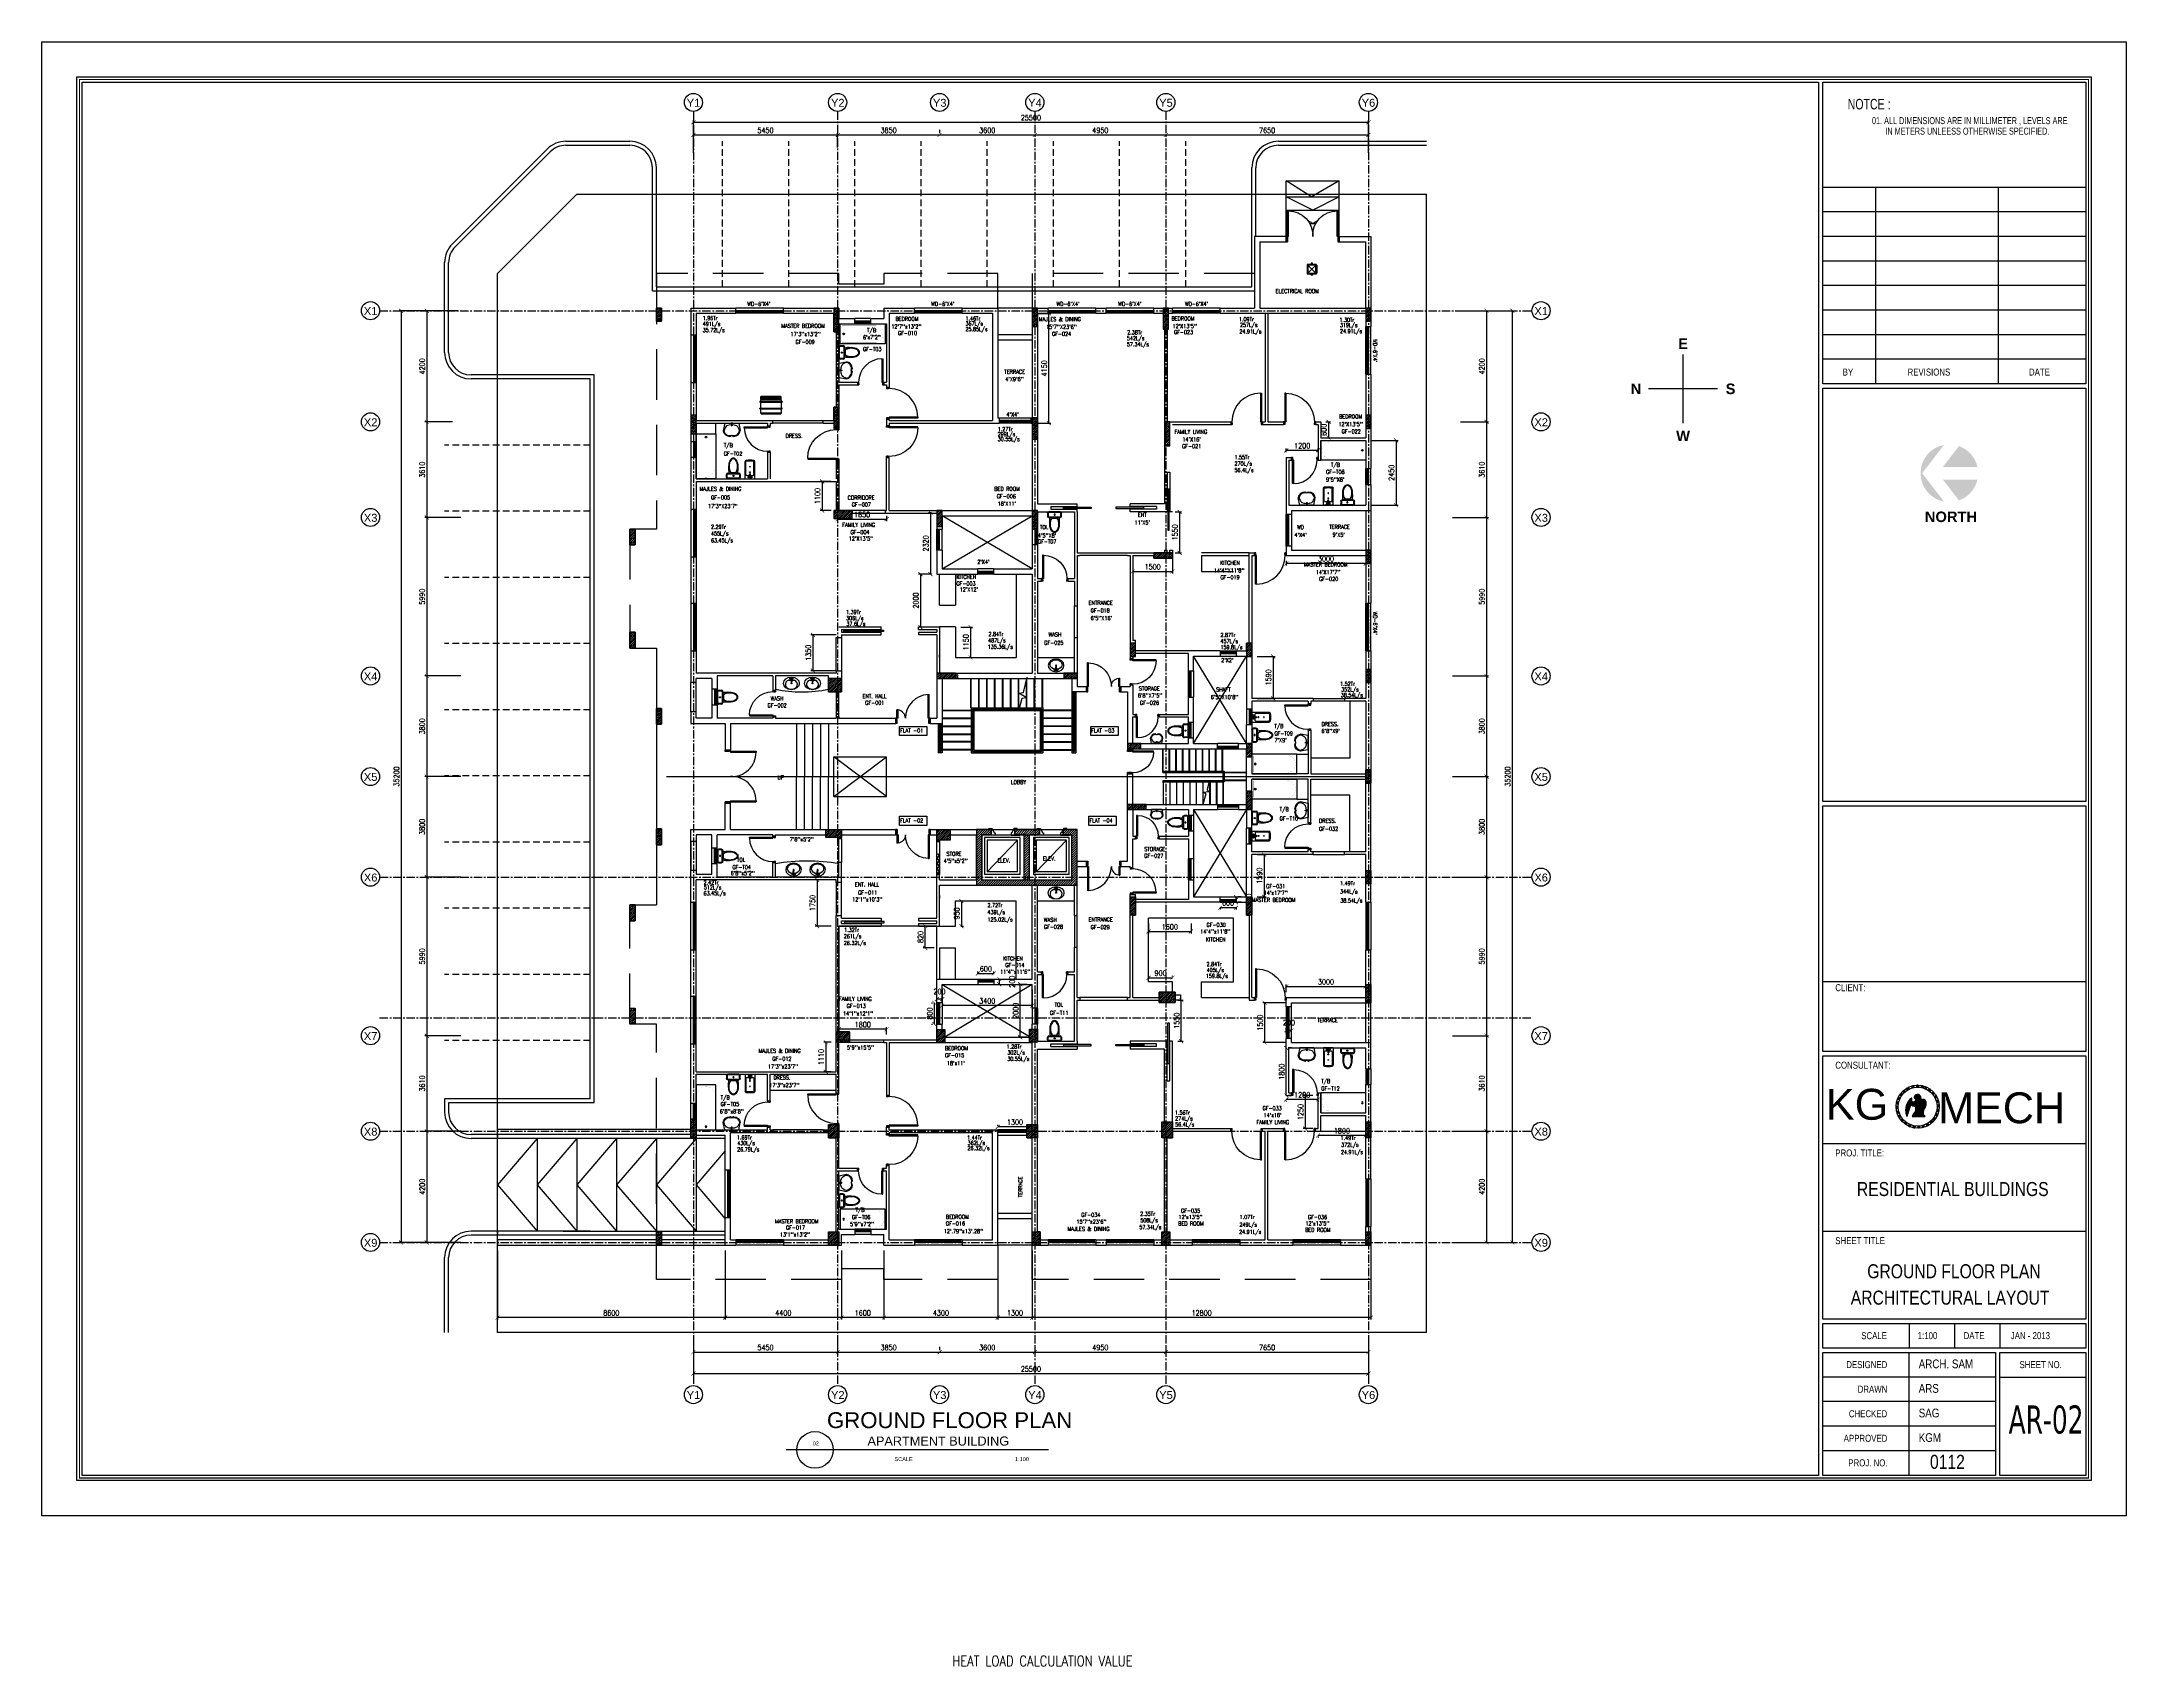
# Model space of a CAD drawing. Header units: millimetres. Extents: x -1288794 to 2153086, y -2701644 to -1428868.
# Drawn here: x 433437 to 512195, y -1525183 to -1463806 of the extents above; entities that cross this region are included whole.
import ezdxf
from ezdxf.enums import TextEntityAlignment as Align

# ---------------------------------------------------------------- set-up
doc = ezdxf.new("R2010")
doc.units = ezdxf.units.MM
doc.header["$LTSCALE"] = 100
doc.header["$PDMODE"] = 34
for name, pattern in [('CENTER', [50.8, 31.75, -6.35, 6.35, -6.35]), ('DASHED', [19.05, 12.7, -6.35]), ('DASHED2', [9.525, 6.35, -3.175]), ('HIDDEN', [9.525, 6.35, -3.175])]:
    doc.linetypes.add(name, pattern=pattern)
for name, color, linetype in [('A-ANNO-DIMS', 1, 'Continuous'), ('A-ANNO-SYMB', 33, 'Continuous'), ('A-ANNO-TEXT', 8, 'Continuous'), ('A-AREA', 8, 'CENTER'), ('A-CAR', 8, 'Continuous'), ('A-DOOR', 4, 'Continuous'), ('A-FLOR-OVHD', 4, 'DASHED2'), ('A-FLOR-PFIX', 8, 'Continuous'), ('A-FLOR-SPCL', 8, 'Continuous'), ('A-FLOR-STRS', 8, 'Continuous'), ('A-GLAZ', 5, 'Continuous'), ('A-GRID', 253, 'CENTER'), ('A-WALL-FULL', 8, 'Continuous'), ('AC- SUIPPOR', 7, 'HIDDEN'), ('AC-HLTEXT', 100, 'Continuous'), ('AC-SAD TEXT', 3, 'Continuous'), ('AC-UNIT', 5, 'Continuous'), ('HATCH', 251, 'Continuous'), ('L-WALK', 8, 'Continuous'), ('LINE', 1, 'Continuous'), ('LOGO LINE', 7, 'Continuous'), ('LOGO1LINE', 7, 'Continuous'), ('LOGOHATCH02', 8, 'Continuous'), ('RET', 1, 'Continuous'), ('S-COL- HACT.', 9, 'Continuous'), ('S-COL.', 8, 'Continuous'), ('sduct', 5, 'Continuous'), ('SUPPORT', 30, 'Continuous'), ('TEXT', 4, 'Continuous'), ('TEXTO', 140, 'Continuous'), ('WALL', 42, 'Continuous')]:
    doc.layers.add(name, color=color, linetype=linetype)
doc.styles.add('ISTILO', font='sanss___.ttf', dxfattribs={"width": 0.8, "height": 400})
doc.styles.add('MKL', font='swisse.ttf')
doc.styles.add('ROMANS', font='romans.shx', dxfattribs={"width": 0.8})
doc.styles.add('SANSSERIF', font='sas_____.pfb')
doc.styles.add('SANSSERIFBOLD', font='sasb____.pfb')
doc.styles.add('SIMPLEX', font='simplex.shx', dxfattribs={"width": 0.8})
doc.styles.add('STYLUS BT', font='stylu.ttf', dxfattribs={"width": 0.5})
doc.styles.add('TAHOMA', font='tahoma.ttf', dxfattribs={"width": 0.7})
doc.dimstyles.new('100 of DIM2', dxfattribs={"dimscale": 0, "dimtxt": 200, "dimasz": 150, "dimexe": 75, "dimexo": 200, "dimgap": 75, "dimtad": 1, "dimdec": 0, "dimrnd": 5, "dimzin": 0, "dimdsep": 46, "dimtxsty": 'ROMANS', "dimblk": 'ARCHTICK', "dimcen": 100, "dimclrd": 94, "dimclre": 94, "dimclrt": 2, "dimadec": 0, "dimazin": 0, "dimtfac": 1, "dimtdec": 0, "dimtofl": 0, "dimtmove": 2, "dimatfit": 3, "dimldrblk": 'OPEN90', "dimfxl": 75, "dimtolj": 1, "dimtzin": 0, "dimarcsym": 0})
pattern_1 = [(45, (1580014.344, -1109556.65), (-35.355339, 35.355339), [])]
pattern_2 = [(45, (700554.35, -1509993.415), (-35.355339, 35.355339), [])]

# ---------------------------------------------------------------- blocks, each defined once
blk = doc.blocks.new('D-120-R1')
for p, q in [((-80, 1180), (-40, 1180)), ((-80, 1180), (-80, 100)), ((-40, 1180), (-40, 55)), ((-1200, 100), (-1160, 100)), ((-1200, 100), (-1200, 0)), ((-1160, 100), (-1160, 55)), ((-1160, 55), (-1150, 55)), ((-1150, 55), (-1150, 0)), ((-80, 100), (0, 100)), ((-50, 55), (-40, 55)), ((-50, 55), (-50, 0)), ((-50, 0), (0, 0)), ((0, 100), (0, 0)), ((-1200, 0), (-1150, 0))]:
    blk.add_line(p, q)
at = {"linetype": 'Continuous'}
blk.add_arc((-80, 100), 1080, 90, 180, dxfattribs=at)
blk = doc.blocks.new('W-180')
for p, q in [((1800, 100), (0, 100)), ((1800, 0), (0, 0)), ((40, 0), (40, 100)), ((1760, 100), (1760, 0))]:
    blk.add_line(p, q)
at = {"linetype": 'Continuous'}
for p, q in [((1760, 53), (40, 53)), ((1760, 47), (40, 47))]:
    blk.add_line(p, q, dxfattribs=at)
blk = doc.blocks.new('D-200-DOUBLE')
for p, q in [((40, 200), (40, 1170)), ((40, 1170), (80, 1170)), ((80, 200), (80, 1170)), ((1920, 200), (1920, 1170)), ((1920, 1170), (1960, 1170)), ((1960, 200), (1960, 1170)), ((80, 200), (0, 200)), ((0, 200), (0, 0)), ((50, 0), (0, 0)), ((40, 200), (40, 148)), ((40, 148), (50, 148)), ((50, 148), (50, 0)), ((1920, 200), (1960, 200)), ((1950, 148), (1950, 0)), ((1960, 148), (1950, 148)), ((2000, 0), (1950, 0)), ((2000, 200), (1960, 200)), ((1960, 200), (1960, 148)), ((2000, 200), (2000, 0))]:
    blk.add_line(p, q)
at = {"linetype": 'Continuous'}
for centre, start, end in [((73, 242), 357.43139, 89.5378), ((1927, 242), 90.4622, 182.56861)]:
    blk.add_arc(centre, 928, start, end, dxfattribs=at)
blk = doc.blocks.new('D-100-R1')
for p, q in [((-80, 980), (-80, 100)), ((-80, 980), (-40, 980)), ((-40, 980), (-40, 55)), ((-1000, 100), (-1000, 0)), ((-1000, 100), (-960, 100)), ((-960, 100), (-960, 55)), ((-960, 55), (-950, 55)), ((-950, 55), (-950, 0)), ((-80, 100), (0, 100)), ((-50, 55), (-50, 0)), ((-50, 55), (-40, 55)), ((-50, 0), (0, 0)), ((0, 100), (0, 0)), ((-1000, 0), (-950, 0))]:
    blk.add_line(p, q)
at = {"linetype": 'Continuous'}
blk.add_arc((-80, 100), 880, 90, 180, dxfattribs=at)
blk = doc.blocks.new('WC-1')
for p, q in [((-210, 0), (210, 0)), ((-260, -160), (-260, -50)), ((-235, -160), (-235, -50)), ((-210, -25), (210, -25)), ((210, -185), (-210, -185)), ((210, -210), (-210, -210)), ((91, -223), (-91, -223)), ((86, -235), (-86, -235)), ((235, -50), (235, -160)), ((260, -50), (260, -160))]:
    blk.add_line(p, q)
for radius in [22.1, 17.1]:
    blk.add_circle((-6, -107), radius)
for centre, radius, start, end in [((-210, -50), 50, 90, 180), ((-210, -160), 50, 180, 270), ((-210, -50), 25, 90, 180), ((-210, -160), 25, 180, 270), ((722, -383), 904, 168.95288, 184.06317), ((352, -470), 532, 177.55413, 180), ((352, -470), 532, 180, 193.52342), ((352, -470), 520, 166.47658, 180), ((352, -470), 520, 180, 193.52342), ((178, -512), 353, 193.52342, 210.14139), ((352, -470), 507, 166.47658, 180), ((352, -470), 507, 180, 193.52342), ((178, -428), 341, 149.85861, 166.47658), ((178, -512), 341, 193.52342, 210.14139), ((178, -428), 328, 149.85861, 166.47658), ((178, -512), 328, 193.52342, 210.14139), ((69, -575), 226, 210.14139, 234.49716), ((69, -365), 214, 138.41516, 149.85861), ((69, -575), 214, 210.14139, 234.49716), ((69, -365), 201, 139.99435, 149.85861), ((69, -575), 201, 210.14139, 234.49716), ((0, -672), 108, 234.49716, 270), ((0, -672), 95.9, 234.49716, 270), ((0, -672), 83.4, 234.49716, 270), ((0, -672), 83.4, 270, 305.50284), ((0, -672), 95.9, 270, 305.50284), ((0, -672), 108, 270, 305.50284), ((-69, -575), 201, 305.50284, 329.85861), ((-69, -575), 214, 305.50284, 329.85861), ((-69, -575), 226, 305.50284, 329.85861), ((-69, -365), 201, 30.14139, 40.00565), ((-69, -365), 214, 30.14139, 41.58484), ((-178, -428), 328, 13.52342, 30.14139), ((-178, -512), 328, 329.85861, 346.47658), ((-178, -428), 341, 13.52342, 30.14139), ((-178, -512), 341, 329.85861, 346.47658), ((-178, -512), 353, 329.85861, 346.47658), ((-352, -470), 507, 360, 13.52342), ((-352, -470), 507, 346.47658, 360), ((-352, -470), 520, 360, 13.52342), ((-352, -470), 520, 346.47658, 360), ((-352, -470), 532, 346.47658, 360), ((-352, -470), 532, 360, 2.44587), ((210, -50), 50, 360, 90), ((210, -50), 25, 360, 90), ((210, -160), 25, 270, 360), ((210, -160), 50, 270, 360)]:
    blk.add_arc(centre, radius, start, end)
at = {"linetype": 'Continuous', "ltscale": 50}
blk.add_arc((-722, -383), 904, 355.93683, 11.04712, dxfattribs=at)
blk = doc.blocks.new('W-60')
for p, q in [((600, 100), (0, 100)), ((600, 0), (0, 0)), ((40, 0), (40, 100)), ((560, 100), (560, 0))]:
    blk.add_line(p, q)
at = {"linetype": 'Continuous'}
for p, q in [((560, 53), (40, 53)), ((560, 47), (40, 47))]:
    blk.add_line(p, q, dxfattribs=at)
blk = doc.blocks.new('BIDET-1')
for p, q in [((175, 0), (-175, 0)), ((-185, -10), (-185, -649)), ((-150, -155), (-150, -649)), ((-15, -125), (-120, -125)), ((-39, -59), (-69, -59)), ((-54, -44), (-54, -74)), ((-15, -54), (-15, -174)), ((12, -250), (-12, -250)), ((-9, -259), (9, -241)), ((-9, -241), (9, -259)), ((0, -238), (0, -262)), ((15, -54), (15, -174)), ((120, -125), (15, -125)), ((39, -59), (69, -59)), ((54, -44), (54, -74)), ((150, -155), (150, -649)), ((185, -10), (185, -649))]:
    blk.add_line(p, q)
for centre, radius in [((-54, -59), 25), ((-54, -59), 20), ((-54, -59), 15.2), ((-54, -59), 10.2), ((0, -250), 17.5), ((0, -250), 12.5), ((0, -457), 12.5), ((0, -457), 10), ((54, -59), 20), ((54, -59), 15.2), ((54, -59), 10.2)]:
    blk.add_circle(centre, radius)
for centre, radius, start, end in [((-175, -10), 10, 90, 180), ((175, -10), 10, 0, 90), ((-140, -649), 45, 180, 265.20622), ((-120, -155), 30, 90, 180), ((-140, -649), 10, 180, 265.20622), ((0, 1020), 1720, 265.20622, 274.79378), ((0, 1020), 1685, 265.20622, 274.79378), ((0, -54), 20, 318.59038, 221.40962), ((0, -54), 15, 0, 180), ((0, -174), 15, 180, 0), ((120, -155), 30, 0, 90), ((140, -649), 10, 274.79378, 0), ((140, -649), 45, 274.79378, 0)]:
    blk.add_arc(centre, radius, start, end)
blk = doc.blocks.new('LAV-4')
for p, q in [((-266, 0), (-322, -283)), ((-266, 0), (268, 0)), ((268, 0), (324, -280)), ((-48, -500), (-75, -500)), ((75, -500), (50, -500))]:
    blk.add_line(p, q)
for points in [[(-25, 0), (-25, -18), (25, -18), (25, 0)], [(-9, -20), (-9, -57), (8, -57), (8, -20)]]:
    blk.add_lwpolyline(points, close=True)
blk.add_circle((0, -91), 15.4)
for centre, radius, start, end in [((-75, -250), 250, 187.67842, 270), ((74, -366), 375, 135.33332, 167.14321), ((-75, -250), 220, 188.58141, 289.95234), ((0, -539), 477, 66.12608, 113.87396), ((1, -527), 55.9, 28.78265, 151.21735), ((75, -250), 220, 250.0878, 350.85148), ((50, -499), 0, 238.18833, 0), ((75, -250), 250, 270, 353.01209), ((-74, -366), 375, 12.51988, 44.66672)]:
    blk.add_arc(centre, radius, start, end)
blk = doc.blocks.new('BT-2')
blk.add_lwpolyline([(0, 750), (1700, 750), (1700, 0), (0, 0)], close=True)
at = {"const_width": 2}
blk.add_lwpolyline([(60, 690), (1340, 690, -0.414214), (1640, 390), (1640, 360, -0.414214), (1340, 60), (60, 60)], format="xyb", close=True, dxfattribs=at)
blk.add_circle((125, 375), 31.9)
blk = doc.blocks.new('W-80')
for p, q in [((800, 100), (0, 100)), ((800, 0), (0, 0)), ((40, 0), (40, 100)), ((760, 100), (760, 0))]:
    blk.add_line(p, q)
at = {"linetype": 'Continuous'}
for p, q in [((760, 53), (40, 53)), ((760, 47), (40, 47))]:
    blk.add_line(p, q, dxfattribs=at)
blk = doc.blocks.new('D-130-R')
for p, q in [((1220, 200), (1220, 1100)), ((1220, 1100), (1260, 1100)), ((1260, 200), (1260, 1100)), ((0, 0), (0, 200)), ((80, 200), (0, 200)), ((50, 0), (0, 0)), ((80, 520), (40, 520)), ((40, 200), (40, 520)), ((40, 150), (40, 200)), ((50, 150), (40, 150)), ((50, 0), (50, 150)), ((80, 200), (80, 520)), ((1300, 200), (1220, 200)), ((1260, 150), (1250, 150)), ((1250, 0), (1250, 150)), ((1300, 0), (1250, 0)), ((1260, 150), (1260, 200)), ((1300, 0), (1300, 200))]:
    blk.add_line(p, q)
for centre, radius, start, end in [((1260, 200), 900, 92.54732, 180), ((40, 200), 320, 0, 82.81924)]:
    blk.add_arc(centre, radius, start, end)
blk = doc.blocks.new('W-120')
for p, q in [((1200, 100), (0, 100)), ((1200, 0), (0, 0)), ((40, 0), (40, 100)), ((1160, 100), (1160, 0))]:
    blk.add_line(p, q)
at = {"linetype": 'Continuous'}
for p, q in [((1160, 53), (40, 53)), ((1160, 47), (40, 47))]:
    blk.add_line(p, q, dxfattribs=at)
blk = doc.blocks.new('D-90-R1')
for p, q in [((-80, 880), (-40, 880)), ((-80, 880), (-80, 100)), ((-40, 880), (-40, 55)), ((-900, 100), (-860, 100)), ((-900, 100), (-900, 0)), ((-860, 100), (-860, 55)), ((-860, 55), (-850, 55)), ((-850, 55), (-850, 0)), ((-80, 100), (0, 100)), ((-50, 55), (-40, 55)), ((-50, 55), (-50, 0)), ((-50, 0), (0, 0)), ((0, 100), (0, 0)), ((-900, 0), (-850, 0))]:
    blk.add_line(p, q)
at = {"linetype": 'Continuous'}
blk.add_arc((-80, 100), 780, 90, 180, dxfattribs=at)
blk = doc.blocks.new('W-100')
for p, q in [((1000, 100), (0, 100)), ((1000, 0), (0, 0)), ((40, 0), (40, 100)), ((960, 100), (960, 0))]:
    blk.add_line(p, q)
at = {"linetype": 'Continuous'}
for p, q in [((960, 53), (40, 53)), ((960, 47), (40, 47))]:
    blk.add_line(p, q, dxfattribs=at)
blk = doc.blocks.new('D-90-R')
for p, q in [((-80, 980), (-40, 980)), ((-80, 980), (-80, 200)), ((-40, 980), (-40, 155)), ((-900, 200), (-860, 200)), ((-900, 200), (-900, 0)), ((-860, 200), (-860, 155)), ((-860, 155), (-850, 155)), ((-850, 155), (-850, 0)), ((-80, 200), (0, 200)), ((-50, 155), (-40, 155)), ((-50, 155), (-50, 0)), ((-50, 0), (0, 0)), ((0, 200), (0, 0)), ((-900, 0), (-850, 0))]:
    blk.add_line(p, q)
at = {"linetype": 'Continuous'}
blk.add_arc((-80, 200), 780, 90, 180, dxfattribs=at)
blk = doc.blocks.new('LAV-2')
for p, q in [((-102, 330), (-23, 330)), ((-21, 393), (-55, 399)), ((-21, 369), (-55, 363)), ((-24, 385), (-49, 381)), ((-24, 377), (-49, 381)), ((-25, 381), (-13, 258)), ((-19, 381), (17, 381)), ((-1, 363), (-1, 399)), ((23, 381), (11, 257)), ((53, 399), (20, 393)), ((53, 363), (20, 369)), ((21, 329), (101, 329)), ((47, 381), (23, 385)), ((47, 381), (23, 376))]:
    blk.add_line(p, q)
for centre, radius in [((-1, 381), 24), ((-1, 381), 18), ((-1, 209), 18), ((-1, 209), 13.2)]:
    blk.add_circle(centre, radius)
blk.add_arc((-1, 257), 12, 179.80529, 359.80529)
for centre, major_axis, ratio in [((-1, 202), (-300, 1), 0.8), ((53, 381), (0.1, 18), 0.333333)]:
    blk.add_ellipse(centre, major_axis=major_axis, ratio=ratio)
blk.add_ellipse((-1, 166), major_axis=(-228, 1), ratio=0.8, start_param=5.174, end_param=10.533963)
at = {"extrusion": (0, 0, -1)}
blk.add_ellipse((-55, 381), major_axis=(0.1, 18), ratio=0.333333, dxfattribs=at)
for points, knots in [([(-55, 365), (-55, 366), (-55, 366), (-55, 366), (-55, 366), (-56, 367), (-56, 368), (-57, 370), (-57, 371), (-58, 374), (-58, 375), (-58, 379), (-58, 381), (-58, 386), (-58, 388), (-57, 392), (-57, 393), (-56, 394), (-56, 395), (-55, 396), (-55, 396), (-55, 396), (-55, 397), (-55, 397)], [3.378318, 3.378318, 3.378318, 3.378318, 3.519844, 3.519844, 3.66137, 3.66137, 3.925951, 3.925951, 4.190531, 4.190531, 4.455112, 4.455112, 4.86737, 4.86737, 5.279628, 5.279628, 5.565785, 5.565785, 5.785568, 5.785568, 5.957, 5.957, 6.04646, 6.04646, 6.04646, 6.04646]), ([(-55, 397), (-55, 397), (-54, 396), (-54, 396), (-54, 396), (-53, 395), (-53, 394), (-52, 392), (-52, 391), (-52, 388), (-51, 387), (-51, 383), (-51, 381), (-51, 376), (-52, 374), (-52, 370), (-53, 369), (-53, 368), (-54, 367), (-54, 366), (-54, 366), (-55, 366), (-55, 365), (-55, 365)], [0.236726, 0.236726, 0.236726, 0.236726, 0.378252, 0.378252, 0.519778, 0.519778, 0.784358, 0.784358, 1.048939, 1.048939, 1.313519, 1.313519, 1.725777, 1.725777, 2.138035, 2.138035, 2.424192, 2.424192, 2.643976, 2.643976, 2.815407, 2.815407, 2.904867, 2.904867, 2.904867, 2.904867]), ([(53, 396), (53, 396), (53, 396), (53, 396), (53, 395), (52, 394), (52, 394), (51, 392), (51, 390), (50, 388), (50, 386), (50, 383), (50, 380), (50, 376), (50, 373), (51, 370), (51, 369), (52, 367), (52, 367), (53, 366), (53, 365), (53, 365), (53, 365), (53, 365)], [0.236726, 0.236726, 0.236726, 0.236726, 0.378252, 0.378252, 0.519778, 0.519778, 0.784358, 0.784358, 1.048939, 1.048939, 1.313519, 1.313519, 1.725777, 1.725777, 2.138035, 2.138035, 2.424192, 2.424192, 2.643976, 2.643976, 2.815407, 2.815407, 2.904867, 2.904867, 2.904867, 2.904867]), ([(53, 365), (53, 365), (53, 365), (54, 366), (54, 366), (55, 367), (55, 368), (56, 370), (56, 371), (56, 373), (57, 375), (57, 379), (57, 381), (57, 386), (56, 388), (56, 391), (55, 392), (55, 394), (54, 395), (54, 396), (54, 396), (54, 396), (53, 396), (53, 396)], [3.378318, 3.378318, 3.378318, 3.378318, 3.519844, 3.519844, 3.66137, 3.66137, 3.925951, 3.925951, 4.190531, 4.190531, 4.455112, 4.455112, 4.86737, 4.86737, 5.279628, 5.279628, 5.565785, 5.565785, 5.785568, 5.785568, 5.957, 5.957, 6.04646, 6.04646, 6.04646, 6.04646])]:
    blk.add_open_spline(points, degree=3, knots=knots)
blk = doc.blocks.new('_ArchTick')
at = {"color": 0, "linetype": 'ByBlock', "const_width": 0.15}
blk.add_lwpolyline([(-0.5, -0.5), (0.5, 0.5)], dxfattribs=at)
blk = doc.blocks.new('*D63')
at = {"layer": 'A-ANNO-DIMS', "color": 94, "lineweight": -2, "ltscale": 3, "transparency": 16777216}
for p, q in [((467359, -1467131), (467359, -1467256)), ((470959, -1467131), (470959, -1467256)), ((467359, -1467331), (470959, -1467331))]:
    blk.add_line(p, q, dxfattribs=at)
at = {"layer": 'Defpoints', "color": 0, "ltscale": 3, "transparency": 16777216}
for p in [(467359, -1467331), (470959, -1467331), (470959, -1467331)]:
    blk.add_point(p, dxfattribs=at)
at = {"layer": 'A-ANNO-DIMS', "color": 94, "lineweight": -2, "ltscale": 3, "transparency": 16777216, "xscale": 150, "yscale": 150, "zscale": 150, "rotation": 180}
blk.add_blockref('_ArchTick', (467359, -1467331), dxfattribs=at)
at = {"layer": 'A-ANNO-DIMS', "color": 94, "lineweight": -2, "ltscale": 3, "transparency": 16777216, "xscale": 150, "yscale": 150, "zscale": 150}
blk.add_blockref('_ArchTick', (470959, -1467331), dxfattribs=at)
at = {"layer": 'A-ANNO-DIMS', "color": 2, "ltscale": 3, "transparency": 16777216, "insert": (469159, -1467156), "char_height": 200, "attachment_point": 5, "style": 'ROMANS'}
blk.add_mtext('\\A1;3600', dxfattribs=at)
blk = doc.blocks.new('_Open90')
at = {"color": 0, "linetype": 'ByBlock', "lineweight": -2}
for p, q in [((0, 0), (-1, 0)), ((-0.5, 0.5), (0, 0)), ((0, 0), (-0.5, -0.5))]:
    blk.add_line(p, q, dxfattribs=at)
blk = doc.blocks.new('*D64')
at = {"layer": 'A-ANNO-DIMS', "color": 94, "lineweight": -2, "ltscale": 3, "transparency": 16777216}
for p, q in [((475909, -1467131), (475909, -1467256)), ((483559, -1467131), (483559, -1467256)), ((475909, -1467331), (483559, -1467331))]:
    blk.add_line(p, q, dxfattribs=at)
at = {"layer": 'Defpoints', "color": 0, "ltscale": 3, "transparency": 16777216}
for p in [(475909, -1467331), (483559, -1467331), (483559, -1467331)]:
    blk.add_point(p, dxfattribs=at)
at = {"layer": 'A-ANNO-DIMS', "color": 94, "lineweight": -2, "ltscale": 3, "transparency": 16777216, "xscale": 150, "yscale": 150, "zscale": 150, "rotation": 180}
blk.add_blockref('_ArchTick', (475909, -1467331), dxfattribs=at)
at = {"layer": 'A-ANNO-DIMS', "color": 94, "lineweight": -2, "ltscale": 3, "transparency": 16777216, "xscale": 150, "yscale": 150, "zscale": 150}
blk.add_blockref('_ArchTick', (483559, -1467331), dxfattribs=at)
at = {"layer": 'A-ANNO-DIMS', "color": 2, "ltscale": 3, "transparency": 16777216, "insert": (479734, -1467156), "char_height": 200, "attachment_point": 5, "style": 'ROMANS'}
blk.add_mtext('\\A1;7650', dxfattribs=at)
blk = doc.blocks.new('*D65')
at = {"layer": 'A-ANNO-DIMS', "color": 94, "lineweight": -2, "ltscale": 3, "transparency": 16777216}
for p, q in [((458059, -1467807), (458059, -1467256)), ((463509, -1467807), (463509, -1467256)), ((458059, -1467331), (463509, -1467331))]:
    blk.add_line(p, q, dxfattribs=at)
at = {"layer": 'Defpoints', "color": 0, "ltscale": 3, "transparency": 16777216}
for p in [(458059, -1468007), (463509, -1467331), (463509, -1468007)]:
    blk.add_point(p, dxfattribs=at)
at = {"layer": 'A-ANNO-DIMS', "color": 94, "lineweight": -2, "ltscale": 3, "transparency": 16777216, "xscale": 150, "yscale": 150, "zscale": 150, "rotation": 180}
blk.add_blockref('_ArchTick', (458059, -1467331), dxfattribs=at)
at = {"layer": 'A-ANNO-DIMS', "color": 94, "lineweight": -2, "ltscale": 3, "transparency": 16777216, "xscale": 150, "yscale": 150, "zscale": 150}
blk.add_blockref('_ArchTick', (463509, -1467331), dxfattribs=at)
at = {"layer": 'A-ANNO-DIMS', "color": 2, "ltscale": 3, "transparency": 16777216, "insert": (460784, -1467156), "char_height": 200, "attachment_point": 5, "style": 'ROMANS'}
blk.add_mtext('\\A1;5450', dxfattribs=at)
blk = doc.blocks.new('*D66')
at = {"layer": 'A-ANNO-DIMS', "color": 94, "lineweight": -2, "ltscale": 3, "transparency": 16777216}
for p, q in [((463509, -1467807), (463509, -1467256)), ((467359, -1467131), (467359, -1467256)), ((463509, -1467331), (467359, -1467331))]:
    blk.add_line(p, q, dxfattribs=at)
at = {"layer": 'Defpoints', "color": 0, "ltscale": 3, "transparency": 16777216}
for p in [(463509, -1468007), (467359, -1467331), (467359, -1467331)]:
    blk.add_point(p, dxfattribs=at)
at = {"layer": 'A-ANNO-DIMS', "color": 94, "lineweight": -2, "ltscale": 3, "transparency": 16777216, "xscale": 150, "yscale": 150, "zscale": 150, "rotation": 180}
blk.add_blockref('_ArchTick', (463509, -1467331), dxfattribs=at)
at = {"layer": 'A-ANNO-DIMS', "color": 94, "lineweight": -2, "ltscale": 3, "transparency": 16777216, "xscale": 150, "yscale": 150, "zscale": 150}
blk.add_blockref('_ArchTick', (467359, -1467331), dxfattribs=at)
at = {"layer": 'A-ANNO-DIMS', "color": 2, "ltscale": 3, "transparency": 16777216, "insert": (465434, -1467156), "char_height": 200, "attachment_point": 5, "style": 'ROMANS'}
blk.add_mtext('\\A1;3850', dxfattribs=at)
blk = doc.blocks.new('*D67')
at = {"layer": 'A-ANNO-DIMS', "color": 94, "lineweight": -2, "ltscale": 3, "transparency": 16777216}
for p, q in [((470959, -1467131), (470959, -1467256)), ((475909, -1467131), (475909, -1467256)), ((470959, -1467331), (475909, -1467331))]:
    blk.add_line(p, q, dxfattribs=at)
at = {"layer": 'Defpoints', "color": 0, "ltscale": 3, "transparency": 16777216}
for p in [(470959, -1467331), (475909, -1467331), (475909, -1467331)]:
    blk.add_point(p, dxfattribs=at)
at = {"layer": 'A-ANNO-DIMS', "color": 94, "lineweight": -2, "ltscale": 3, "transparency": 16777216, "xscale": 150, "yscale": 150, "zscale": 150, "rotation": 180}
blk.add_blockref('_ArchTick', (470959, -1467331), dxfattribs=at)
at = {"layer": 'A-ANNO-DIMS', "color": 94, "lineweight": -2, "ltscale": 3, "transparency": 16777216, "xscale": 150, "yscale": 150, "zscale": 150}
blk.add_blockref('_ArchTick', (475909, -1467331), dxfattribs=at)
at = {"layer": 'A-ANNO-DIMS', "color": 2, "ltscale": 3, "transparency": 16777216, "insert": (473434, -1467156), "char_height": 200, "attachment_point": 5, "style": 'ROMANS'}
blk.add_mtext('\\A1;4950', dxfattribs=at)
blk = doc.blocks.new('*D68')
at = {"layer": 'A-ANNO-DIMS', "color": 94, "lineweight": -2, "ltscale": 3, "transparency": 16777216}
for p, q in [((458059, -1468002), (458059, -1466776)), ((458059, -1466851), (483559, -1466851)), ((483559, -1468002), (483559, -1466776))]:
    blk.add_line(p, q, dxfattribs=at)
at = {"layer": 'Defpoints', "color": 0, "ltscale": 3, "transparency": 16777216}
for p in [(483559, -1466851), (458059, -1468202), (483559, -1468202)]:
    blk.add_point(p, dxfattribs=at)
at = {"layer": 'A-ANNO-DIMS', "color": 94, "lineweight": -2, "ltscale": 3, "transparency": 16777216, "xscale": 150, "yscale": 150, "zscale": 150, "rotation": 180}
blk.add_blockref('_ArchTick', (458059, -1466851), dxfattribs=at)
at = {"layer": 'A-ANNO-DIMS', "color": 94, "lineweight": -2, "ltscale": 3, "transparency": 16777216, "xscale": 150, "yscale": 150, "zscale": 150}
blk.add_blockref('_ArchTick', (483559, -1466851), dxfattribs=at)
at = {"layer": 'A-ANNO-DIMS', "color": 2, "ltscale": 3, "transparency": 16777216, "insert": (470809, -1466676), "char_height": 200, "attachment_point": 5, "style": 'ROMANS'}
blk.add_mtext('\\A1;25500', dxfattribs=at)
blk = doc.blocks.new('*D69')
at = {"layer": 'A-ANNO-DIMS', "color": 94, "lineweight": -2, "ltscale": 3, "transparency": 16777216}
for p, q in [((486842, -1473969), (489072, -1473969)), ((488997, -1473969), (488997, -1509169)), ((486842, -1509169), (489072, -1509169))]:
    blk.add_line(p, q, dxfattribs=at)
at = {"layer": 'Defpoints', "color": 0, "ltscale": 3, "transparency": 16777216}
for p in [(486642, -1473969), (486642, -1509169), (488997, -1509169)]:
    blk.add_point(p, dxfattribs=at)
at = {"layer": 'A-ANNO-DIMS', "color": 94, "lineweight": -2, "ltscale": 3, "transparency": 16777216, "xscale": 150, "yscale": 150, "zscale": 150}
for p, rotation in [((488997, -1473969), 90), ((488997, -1509169), 270)]:
    blk.add_blockref('_ArchTick', p, dxfattribs=dict(at, rotation=rotation))
at = {"layer": 'A-ANNO-DIMS', "color": 2, "ltscale": 3, "transparency": 16777216, "insert": (488822, -1491569), "char_height": 200, "attachment_point": 5, "rotation": 90, "style": 'ROMANS'}
blk.add_mtext('\\A1;35200', dxfattribs=at)
blk = doc.blocks.new('*D70')
at = {"layer": 'A-ANNO-DIMS', "color": 94, "lineweight": -2, "ltscale": 3, "transparency": 16777216}
for p, q in [((487047, -1473969), (488100, -1473969)), ((488025, -1473969), (488025, -1478169)), ((487047, -1478169), (488100, -1478169))]:
    blk.add_line(p, q, dxfattribs=at)
at = {"layer": 'Defpoints', "color": 0, "ltscale": 3, "transparency": 16777216}
for p in [(486847, -1473969), (486847, -1478169), (488025, -1478169)]:
    blk.add_point(p, dxfattribs=at)
at = {"layer": 'A-ANNO-DIMS', "color": 94, "lineweight": -2, "ltscale": 3, "transparency": 16777216, "xscale": 150, "yscale": 150, "zscale": 150}
for p, rotation in [((488025, -1473969), 90), ((488025, -1478169), 270)]:
    blk.add_blockref('_ArchTick', p, dxfattribs=dict(at, rotation=rotation))
at = {"layer": 'A-ANNO-DIMS', "color": 2, "ltscale": 3, "transparency": 16777216, "insert": (487850, -1476069), "char_height": 200, "attachment_point": 5, "rotation": 90, "style": 'ROMANS'}
blk.add_mtext('\\A1;4200', dxfattribs=at)
blk = doc.blocks.new('*D71')
at = {"layer": 'A-ANNO-DIMS', "color": 94, "lineweight": -2, "ltscale": 3, "transparency": 16777216}
for p, q in [((487047, -1478169), (488100, -1478169)), ((488025, -1478169), (488025, -1481779)), ((486733, -1481779), (488100, -1481779))]:
    blk.add_line(p, q, dxfattribs=at)
at = {"layer": 'Defpoints', "color": 0, "ltscale": 3, "transparency": 16777216}
for p in [(486847, -1478169), (486533, -1481779), (488025, -1481779)]:
    blk.add_point(p, dxfattribs=at)
at = {"layer": 'A-ANNO-DIMS', "color": 94, "lineweight": -2, "ltscale": 3, "transparency": 16777216, "xscale": 150, "yscale": 150, "zscale": 150}
for p, rotation in [((488025, -1478169), 90), ((488025, -1481779), 270)]:
    blk.add_blockref('_ArchTick', p, dxfattribs=dict(at, rotation=rotation))
at = {"layer": 'A-ANNO-DIMS', "color": 2, "ltscale": 3, "transparency": 16777216, "insert": (487850, -1479974), "char_height": 200, "attachment_point": 5, "rotation": 90, "style": 'ROMANS'}
blk.add_mtext('\\A1;3610', dxfattribs=at)
blk = doc.blocks.new('*D72')
at = {"layer": 'A-ANNO-DIMS', "color": 94, "lineweight": -2, "ltscale": 3, "transparency": 16777216}
for p, q in [((486733, -1481779), (488100, -1481779)), ((488025, -1481779), (488025, -1487769)), ((486733, -1487769), (488100, -1487769))]:
    blk.add_line(p, q, dxfattribs=at)
at = {"layer": 'Defpoints', "color": 0, "ltscale": 3, "transparency": 16777216}
for p in [(486533, -1481779), (486533, -1487769), (488025, -1487769)]:
    blk.add_point(p, dxfattribs=at)
at = {"layer": 'A-ANNO-DIMS', "color": 94, "lineweight": -2, "ltscale": 3, "transparency": 16777216, "xscale": 150, "yscale": 150, "zscale": 150}
for p, rotation in [((488025, -1481779), 90), ((488025, -1487769), 270)]:
    blk.add_blockref('_ArchTick', p, dxfattribs=dict(at, rotation=rotation))
at = {"layer": 'A-ANNO-DIMS', "color": 2, "ltscale": 3, "transparency": 16777216, "insert": (487850, -1484774), "char_height": 200, "attachment_point": 5, "rotation": 90, "style": 'ROMANS'}
blk.add_mtext('\\A1;5990', dxfattribs=at)
blk = doc.blocks.new('*D73')
at = {"layer": 'A-ANNO-DIMS', "color": 94, "lineweight": -2, "ltscale": 3, "transparency": 16777216}
for p, q in [((486733, -1487769), (488100, -1487769)), ((488025, -1487769), (488025, -1491569)), ((486733, -1491569), (488100, -1491569))]:
    blk.add_line(p, q, dxfattribs=at)
at = {"layer": 'Defpoints', "color": 0, "ltscale": 3, "transparency": 16777216}
for p in [(486533, -1487769), (486533, -1491569), (488025, -1491569)]:
    blk.add_point(p, dxfattribs=at)
at = {"layer": 'A-ANNO-DIMS', "color": 94, "lineweight": -2, "ltscale": 3, "transparency": 16777216, "xscale": 150, "yscale": 150, "zscale": 150}
for p, rotation in [((488025, -1487769), 90), ((488025, -1491569), 270)]:
    blk.add_blockref('_ArchTick', p, dxfattribs=dict(at, rotation=rotation))
at = {"layer": 'A-ANNO-DIMS', "color": 2, "ltscale": 3, "transparency": 16777216, "insert": (487850, -1489669), "char_height": 200, "attachment_point": 5, "rotation": 90, "style": 'ROMANS'}
blk.add_mtext('\\A1;3800', dxfattribs=at)
blk = doc.blocks.new('*D74')
at = {"layer": 'A-ANNO-DIMS', "color": 94, "lineweight": -2, "ltscale": 3, "transparency": 16777216}
for p, q in [((486733, -1491569), (488100, -1491569)), ((488025, -1491569), (488025, -1495369)), ((486733, -1495369), (488100, -1495369))]:
    blk.add_line(p, q, dxfattribs=at)
at = {"layer": 'Defpoints', "color": 0, "ltscale": 3, "transparency": 16777216}
for p in [(486533, -1491569), (486533, -1495369), (488025, -1495369)]:
    blk.add_point(p, dxfattribs=at)
at = {"layer": 'A-ANNO-DIMS', "color": 94, "lineweight": -2, "ltscale": 3, "transparency": 16777216, "xscale": 150, "yscale": 150, "zscale": 150}
for p, rotation in [((488025, -1491569), 90), ((488025, -1495369), 270)]:
    blk.add_blockref('_ArchTick', p, dxfattribs=dict(at, rotation=rotation))
at = {"layer": 'A-ANNO-DIMS', "color": 2, "ltscale": 3, "transparency": 16777216, "insert": (487850, -1493469), "char_height": 200, "attachment_point": 5, "rotation": 90, "style": 'ROMANS'}
blk.add_mtext('\\A1;3800', dxfattribs=at)
blk = doc.blocks.new('*D75')
at = {"layer": 'A-ANNO-DIMS', "color": 94, "lineweight": -2, "ltscale": 3, "transparency": 16777216}
for p, q in [((486733, -1495369), (488100, -1495369)), ((488025, -1495369), (488025, -1501359)), ((486733, -1501359), (488100, -1501359))]:
    blk.add_line(p, q, dxfattribs=at)
at = {"layer": 'Defpoints', "color": 0, "ltscale": 3, "transparency": 16777216}
for p in [(486533, -1495369), (486533, -1501359), (488025, -1501359)]:
    blk.add_point(p, dxfattribs=at)
at = {"layer": 'A-ANNO-DIMS', "color": 94, "lineweight": -2, "ltscale": 3, "transparency": 16777216, "xscale": 150, "yscale": 150, "zscale": 150}
for p, rotation in [((488025, -1495369), 90), ((488025, -1501359), 270)]:
    blk.add_blockref('_ArchTick', p, dxfattribs=dict(at, rotation=rotation))
at = {"layer": 'A-ANNO-DIMS', "color": 2, "ltscale": 3, "transparency": 16777216, "insert": (487850, -1498364), "char_height": 200, "attachment_point": 5, "rotation": 90, "style": 'ROMANS'}
blk.add_mtext('\\A1;5990', dxfattribs=at)
blk = doc.blocks.new('*D76')
at = {"layer": 'A-ANNO-DIMS', "color": 94, "lineweight": -2, "ltscale": 3, "transparency": 16777216}
for p, q in [((486733, -1501359), (488100, -1501359)), ((488025, -1501359), (488025, -1504969)), ((486733, -1504969), (488100, -1504969))]:
    blk.add_line(p, q, dxfattribs=at)
at = {"layer": 'Defpoints', "color": 0, "ltscale": 3, "transparency": 16777216}
for p in [(486533, -1501359), (486533, -1504969), (488025, -1504969)]:
    blk.add_point(p, dxfattribs=at)
at = {"layer": 'A-ANNO-DIMS', "color": 94, "lineweight": -2, "ltscale": 3, "transparency": 16777216, "xscale": 150, "yscale": 150, "zscale": 150}
for p, rotation in [((488025, -1501359), 90), ((488025, -1504969), 270)]:
    blk.add_blockref('_ArchTick', p, dxfattribs=dict(at, rotation=rotation))
at = {"layer": 'A-ANNO-DIMS', "color": 2, "ltscale": 3, "transparency": 16777216, "insert": (487850, -1503164), "char_height": 200, "attachment_point": 5, "rotation": 90, "style": 'ROMANS'}
blk.add_mtext('\\A1;3610', dxfattribs=at)
blk = doc.blocks.new('*D77')
at = {"layer": 'A-ANNO-DIMS', "color": 94, "lineweight": -2, "ltscale": 3, "transparency": 16777216}
for p, q in [((486733, -1504969), (488100, -1504969)), ((488025, -1504969), (488025, -1509169)), ((486733, -1509169), (488100, -1509169))]:
    blk.add_line(p, q, dxfattribs=at)
at = {"layer": 'Defpoints', "color": 0, "ltscale": 3, "transparency": 16777216}
for p in [(486533, -1504969), (486533, -1509169), (488025, -1509169)]:
    blk.add_point(p, dxfattribs=at)
at = {"layer": 'A-ANNO-DIMS', "color": 94, "lineweight": -2, "ltscale": 3, "transparency": 16777216, "xscale": 150, "yscale": 150, "zscale": 150}
for p, rotation in [((488025, -1504969), 90), ((488025, -1509169), 270)]:
    blk.add_blockref('_ArchTick', p, dxfattribs=dict(at, rotation=rotation))
at = {"layer": 'A-ANNO-DIMS', "color": 2, "ltscale": 3, "transparency": 16777216, "insert": (487850, -1507069), "char_height": 200, "attachment_point": 5, "rotation": 90, "style": 'ROMANS'}
blk.add_mtext('\\A1;4200', dxfattribs=at)
blk = doc.blocks.new('*D78')
at = {"layer": 'A-ANNO-DIMS', "color": 94, "lineweight": -2, "ltscale": 3, "transparency": 16777216}
for p, q in [((449169, -1473969), (446939, -1473969)), ((447014, -1473969), (447014, -1509169)), ((449169, -1509169), (446939, -1509169))]:
    blk.add_line(p, q, dxfattribs=at)
at = {"layer": 'Defpoints', "color": 0, "ltscale": 3, "transparency": 16777216}
for p in [(449369, -1473969), (447014, -1509169), (449369, -1509169)]:
    blk.add_point(p, dxfattribs=at)
at = {"layer": 'A-ANNO-DIMS', "color": 94, "lineweight": -2, "ltscale": 3, "transparency": 16777216, "xscale": 150, "yscale": 150, "zscale": 150}
for p, rotation in [((447014, -1473969), 90), ((447014, -1509169), 270)]:
    blk.add_blockref('_ArchTick', p, dxfattribs=dict(at, rotation=rotation))
at = {"layer": 'A-ANNO-DIMS', "color": 2, "ltscale": 3, "transparency": 16777216, "insert": (446839, -1491569), "char_height": 200, "attachment_point": 5, "rotation": 90, "style": 'ROMANS'}
blk.add_mtext('\\A1;35200', dxfattribs=at)
blk = doc.blocks.new('*D79')
at = {"layer": 'A-ANNO-DIMS', "color": 94, "lineweight": -2, "ltscale": 3, "transparency": 16777216}
for p, q in [((448964, -1473969), (447911, -1473969)), ((447986, -1473969), (447986, -1478169)), ((448964, -1478169), (447911, -1478169))]:
    blk.add_line(p, q, dxfattribs=at)
at = {"layer": 'Defpoints', "color": 0, "ltscale": 3, "transparency": 16777216}
for p in [(449164, -1473969), (447986, -1478169), (449164, -1478169)]:
    blk.add_point(p, dxfattribs=at)
at = {"layer": 'A-ANNO-DIMS', "color": 94, "lineweight": -2, "ltscale": 3, "transparency": 16777216, "xscale": 150, "yscale": 150, "zscale": 150}
for p, rotation in [((447986, -1473969), 90), ((447986, -1478169), 270)]:
    blk.add_blockref('_ArchTick', p, dxfattribs=dict(at, rotation=rotation))
at = {"layer": 'A-ANNO-DIMS', "color": 2, "ltscale": 3, "transparency": 16777216, "insert": (447811, -1476069), "char_height": 200, "attachment_point": 5, "rotation": 90, "style": 'ROMANS'}
blk.add_mtext('\\A1;4200', dxfattribs=at)
blk = doc.blocks.new('*D80')
at = {"layer": 'A-ANNO-DIMS', "color": 94, "lineweight": -2, "ltscale": 3, "transparency": 16777216}
for p, q in [((448964, -1478169), (447911, -1478169)), ((447986, -1478169), (447986, -1481779)), ((449278, -1481779), (447911, -1481779))]:
    blk.add_line(p, q, dxfattribs=at)
at = {"layer": 'Defpoints', "color": 0, "ltscale": 3, "transparency": 16777216}
for p in [(449164, -1478169), (447986, -1481779), (449478, -1481779)]:
    blk.add_point(p, dxfattribs=at)
at = {"layer": 'A-ANNO-DIMS', "color": 94, "lineweight": -2, "ltscale": 3, "transparency": 16777216, "xscale": 150, "yscale": 150, "zscale": 150}
for p, rotation in [((447986, -1478169), 90), ((447986, -1481779), 270)]:
    blk.add_blockref('_ArchTick', p, dxfattribs=dict(at, rotation=rotation))
at = {"layer": 'A-ANNO-DIMS', "color": 2, "ltscale": 3, "transparency": 16777216, "insert": (447811, -1479974), "char_height": 200, "attachment_point": 5, "rotation": 90, "style": 'ROMANS'}
blk.add_mtext('\\A1;3610', dxfattribs=at)
blk = doc.blocks.new('*D81')
at = {"layer": 'A-ANNO-DIMS', "color": 94, "lineweight": -2, "ltscale": 3, "transparency": 16777216}
for p, q in [((449278, -1481779), (447911, -1481779)), ((447986, -1481779), (447986, -1487769)), ((449278, -1487769), (447911, -1487769))]:
    blk.add_line(p, q, dxfattribs=at)
at = {"layer": 'Defpoints', "color": 0, "ltscale": 3, "transparency": 16777216}
for p in [(449478, -1481779), (447986, -1487769), (449478, -1487769)]:
    blk.add_point(p, dxfattribs=at)
at = {"layer": 'A-ANNO-DIMS', "color": 94, "lineweight": -2, "ltscale": 3, "transparency": 16777216, "xscale": 150, "yscale": 150, "zscale": 150}
for p, rotation in [((447986, -1481779), 90), ((447986, -1487769), 270)]:
    blk.add_blockref('_ArchTick', p, dxfattribs=dict(at, rotation=rotation))
at = {"layer": 'A-ANNO-DIMS', "color": 2, "ltscale": 3, "transparency": 16777216, "insert": (447811, -1484774), "char_height": 200, "attachment_point": 5, "rotation": 90, "style": 'ROMANS'}
blk.add_mtext('\\A1;5990', dxfattribs=at)
blk = doc.blocks.new('*D82')
at = {"layer": 'A-ANNO-DIMS', "color": 94, "lineweight": -2, "ltscale": 3, "transparency": 16777216}
for p, q in [((449278, -1487769), (447911, -1487769)), ((447986, -1487769), (447986, -1491569)), ((449278, -1491569), (447911, -1491569))]:
    blk.add_line(p, q, dxfattribs=at)
at = {"layer": 'Defpoints', "color": 0, "ltscale": 3, "transparency": 16777216}
for p in [(449478, -1487769), (447986, -1491569), (449478, -1491569)]:
    blk.add_point(p, dxfattribs=at)
at = {"layer": 'A-ANNO-DIMS', "color": 94, "lineweight": -2, "ltscale": 3, "transparency": 16777216, "xscale": 150, "yscale": 150, "zscale": 150}
for p, rotation in [((447986, -1487769), 90), ((447986, -1491569), 270)]:
    blk.add_blockref('_ArchTick', p, dxfattribs=dict(at, rotation=rotation))
at = {"layer": 'A-ANNO-DIMS', "color": 2, "ltscale": 3, "transparency": 16777216, "insert": (447811, -1489669), "char_height": 200, "attachment_point": 5, "rotation": 90, "style": 'ROMANS'}
blk.add_mtext('\\A1;3800', dxfattribs=at)
blk = doc.blocks.new('*D83')
at = {"layer": 'A-ANNO-DIMS', "color": 94, "lineweight": -2, "ltscale": 3, "transparency": 16777216}
for p, q in [((449278, -1491569), (447911, -1491569)), ((447986, -1491569), (447986, -1495369)), ((449278, -1495369), (447911, -1495369))]:
    blk.add_line(p, q, dxfattribs=at)
at = {"layer": 'Defpoints', "color": 0, "ltscale": 3, "transparency": 16777216}
for p in [(449478, -1491569), (447986, -1495369), (449478, -1495369)]:
    blk.add_point(p, dxfattribs=at)
at = {"layer": 'A-ANNO-DIMS', "color": 94, "lineweight": -2, "ltscale": 3, "transparency": 16777216, "xscale": 150, "yscale": 150, "zscale": 150}
for p, rotation in [((447986, -1491569), 90), ((447986, -1495369), 270)]:
    blk.add_blockref('_ArchTick', p, dxfattribs=dict(at, rotation=rotation))
at = {"layer": 'A-ANNO-DIMS', "color": 2, "ltscale": 3, "transparency": 16777216, "insert": (447811, -1493469), "char_height": 200, "attachment_point": 5, "rotation": 90, "style": 'ROMANS'}
blk.add_mtext('\\A1;3800', dxfattribs=at)
blk = doc.blocks.new('*D84')
at = {"layer": 'A-ANNO-DIMS', "color": 94, "lineweight": -2, "ltscale": 3, "transparency": 16777216}
for p, q in [((449278, -1495369), (447911, -1495369)), ((447986, -1495369), (447986, -1501359)), ((449278, -1501359), (447911, -1501359))]:
    blk.add_line(p, q, dxfattribs=at)
at = {"layer": 'Defpoints', "color": 0, "ltscale": 3, "transparency": 16777216}
for p in [(449478, -1495369), (447986, -1501359), (449478, -1501359)]:
    blk.add_point(p, dxfattribs=at)
at = {"layer": 'A-ANNO-DIMS', "color": 94, "lineweight": -2, "ltscale": 3, "transparency": 16777216, "xscale": 150, "yscale": 150, "zscale": 150}
for p, rotation in [((447986, -1495369), 90), ((447986, -1501359), 270)]:
    blk.add_blockref('_ArchTick', p, dxfattribs=dict(at, rotation=rotation))
at = {"layer": 'A-ANNO-DIMS', "color": 2, "ltscale": 3, "transparency": 16777216, "insert": (447811, -1498364), "char_height": 200, "attachment_point": 5, "rotation": 90, "style": 'ROMANS'}
blk.add_mtext('\\A1;5990', dxfattribs=at)
blk = doc.blocks.new('*D85')
at = {"layer": 'A-ANNO-DIMS', "color": 94, "lineweight": -2, "ltscale": 3, "transparency": 16777216}
for p, q in [((449278, -1501359), (447911, -1501359)), ((447986, -1501359), (447986, -1504969)), ((449278, -1504969), (447911, -1504969))]:
    blk.add_line(p, q, dxfattribs=at)
at = {"layer": 'Defpoints', "color": 0, "ltscale": 3, "transparency": 16777216}
for p in [(449478, -1501359), (447986, -1504969), (449478, -1504969)]:
    blk.add_point(p, dxfattribs=at)
at = {"layer": 'A-ANNO-DIMS', "color": 94, "lineweight": -2, "ltscale": 3, "transparency": 16777216, "xscale": 150, "yscale": 150, "zscale": 150}
for p, rotation in [((447986, -1501359), 90), ((447986, -1504969), 270)]:
    blk.add_blockref('_ArchTick', p, dxfattribs=dict(at, rotation=rotation))
at = {"layer": 'A-ANNO-DIMS', "color": 2, "ltscale": 3, "transparency": 16777216, "insert": (447811, -1503164), "char_height": 200, "attachment_point": 5, "rotation": 90, "style": 'ROMANS'}
blk.add_mtext('\\A1;3610', dxfattribs=at)
blk = doc.blocks.new('*D86')
at = {"layer": 'A-ANNO-DIMS', "color": 94, "lineweight": -2, "ltscale": 3, "transparency": 16777216}
for p, q in [((449278, -1504969), (447911, -1504969)), ((447986, -1504969), (447986, -1509169)), ((449278, -1509169), (447911, -1509169))]:
    blk.add_line(p, q, dxfattribs=at)
at = {"layer": 'Defpoints', "color": 0, "ltscale": 3, "transparency": 16777216}
for p in [(449478, -1504969), (447986, -1509169), (449478, -1509169)]:
    blk.add_point(p, dxfattribs=at)
at = {"layer": 'A-ANNO-DIMS', "color": 94, "lineweight": -2, "ltscale": 3, "transparency": 16777216, "xscale": 150, "yscale": 150, "zscale": 150}
for p, rotation in [((447986, -1504969), 90), ((447986, -1509169), 270)]:
    blk.add_blockref('_ArchTick', p, dxfattribs=dict(at, rotation=rotation))
at = {"layer": 'A-ANNO-DIMS', "color": 2, "ltscale": 3, "transparency": 16777216, "insert": (447811, -1507069), "char_height": 200, "attachment_point": 5, "rotation": 90, "style": 'ROMANS'}
blk.add_mtext('\\A1;4200', dxfattribs=at)
blk = doc.blocks.new('*D87')
at = {"layer": 'A-ANNO-DIMS', "color": 94, "lineweight": -2, "ltscale": 3, "transparency": 16777216}
for p, q in [((458059, -1512840), (458059, -1513390)), ((463509, -1512840), (463509, -1513390)), ((458059, -1513315), (463509, -1513315))]:
    blk.add_line(p, q, dxfattribs=at)
at = {"layer": 'Defpoints', "color": 0, "ltscale": 3, "transparency": 16777216}
for p in [(458059, -1512640), (463509, -1512640), (463509, -1513315)]:
    blk.add_point(p, dxfattribs=at)
at = {"layer": 'A-ANNO-DIMS', "color": 94, "lineweight": -2, "ltscale": 3, "transparency": 16777216, "xscale": 150, "yscale": 150, "zscale": 150, "rotation": 180}
blk.add_blockref('_ArchTick', (458059, -1513315), dxfattribs=at)
at = {"layer": 'A-ANNO-DIMS', "color": 94, "lineweight": -2, "ltscale": 3, "transparency": 16777216, "xscale": 150, "yscale": 150, "zscale": 150}
blk.add_blockref('_ArchTick', (463509, -1513315), dxfattribs=at)
at = {"layer": 'A-ANNO-DIMS', "color": 2, "ltscale": 3, "transparency": 16777216, "insert": (460784, -1513140), "char_height": 200, "attachment_point": 5, "style": 'ROMANS'}
blk.add_mtext('\\A1;5450', dxfattribs=at)
blk = doc.blocks.new('*D88')
at = {"layer": 'A-ANNO-DIMS', "color": 94, "lineweight": -2, "ltscale": 3, "transparency": 16777216}
for p, q in [((463509, -1512840), (463509, -1513390)), ((463509, -1513315), (467359, -1513315)), ((467359, -1513115), (467359, -1513240))]:
    blk.add_line(p, q, dxfattribs=at)
at = {"layer": 'Defpoints', "color": 0, "ltscale": 3, "transparency": 16777216}
for p in [(463509, -1512640), (467359, -1513315), (467359, -1513315)]:
    blk.add_point(p, dxfattribs=at)
at = {"layer": 'A-ANNO-DIMS', "color": 94, "lineweight": -2, "ltscale": 3, "transparency": 16777216, "xscale": 150, "yscale": 150, "zscale": 150, "rotation": 180}
blk.add_blockref('_ArchTick', (463509, -1513315), dxfattribs=at)
at = {"layer": 'A-ANNO-DIMS', "color": 94, "lineweight": -2, "ltscale": 3, "transparency": 16777216, "xscale": 150, "yscale": 150, "zscale": 150}
blk.add_blockref('_ArchTick', (467359, -1513315), dxfattribs=at)
at = {"layer": 'A-ANNO-DIMS', "color": 2, "ltscale": 3, "transparency": 16777216, "insert": (465434, -1513140), "char_height": 200, "attachment_point": 5, "style": 'ROMANS'}
blk.add_mtext('\\A1;3850', dxfattribs=at)
blk = doc.blocks.new('*D89')
at = {"layer": 'A-ANNO-DIMS', "color": 94, "lineweight": -2, "ltscale": 3, "transparency": 16777216}
for p, q in [((467359, -1513115), (467359, -1513240)), ((467359, -1513315), (470959, -1513315)), ((470959, -1513115), (470959, -1513240))]:
    blk.add_line(p, q, dxfattribs=at)
at = {"layer": 'Defpoints', "color": 0, "ltscale": 3, "transparency": 16777216}
for p in [(467359, -1513315), (470959, -1513315), (470959, -1513315)]:
    blk.add_point(p, dxfattribs=at)
at = {"layer": 'A-ANNO-DIMS', "color": 94, "lineweight": -2, "ltscale": 3, "transparency": 16777216, "xscale": 150, "yscale": 150, "zscale": 150, "rotation": 180}
blk.add_blockref('_ArchTick', (467359, -1513315), dxfattribs=at)
at = {"layer": 'A-ANNO-DIMS', "color": 94, "lineweight": -2, "ltscale": 3, "transparency": 16777216, "xscale": 150, "yscale": 150, "zscale": 150}
blk.add_blockref('_ArchTick', (470959, -1513315), dxfattribs=at)
at = {"layer": 'A-ANNO-DIMS', "color": 2, "ltscale": 3, "transparency": 16777216, "insert": (469159, -1513140), "char_height": 200, "attachment_point": 5, "style": 'ROMANS'}
blk.add_mtext('\\A1;3600', dxfattribs=at)
blk = doc.blocks.new('*D90')
at = {"layer": 'A-ANNO-DIMS', "color": 94, "lineweight": -2, "ltscale": 3, "transparency": 16777216}
for p, q in [((470959, -1513115), (470959, -1513240)), ((470959, -1513315), (475909, -1513315)), ((475909, -1513115), (475909, -1513240))]:
    blk.add_line(p, q, dxfattribs=at)
at = {"layer": 'Defpoints', "color": 0, "ltscale": 3, "transparency": 16777216}
for p in [(470959, -1513315), (475909, -1513315), (475909, -1513315)]:
    blk.add_point(p, dxfattribs=at)
at = {"layer": 'A-ANNO-DIMS', "color": 94, "lineweight": -2, "ltscale": 3, "transparency": 16777216, "xscale": 150, "yscale": 150, "zscale": 150, "rotation": 180}
blk.add_blockref('_ArchTick', (470959, -1513315), dxfattribs=at)
at = {"layer": 'A-ANNO-DIMS', "color": 94, "lineweight": -2, "ltscale": 3, "transparency": 16777216, "xscale": 150, "yscale": 150, "zscale": 150}
blk.add_blockref('_ArchTick', (475909, -1513315), dxfattribs=at)
at = {"layer": 'A-ANNO-DIMS', "color": 2, "ltscale": 3, "transparency": 16777216, "insert": (473434, -1513140), "char_height": 200, "attachment_point": 5, "style": 'ROMANS'}
blk.add_mtext('\\A1;4950', dxfattribs=at)
blk = doc.blocks.new('*D91')
at = {"layer": 'A-ANNO-DIMS', "color": 94, "lineweight": -2, "ltscale": 3, "transparency": 16777216}
for p, q in [((475909, -1513115), (475909, -1513240)), ((475909, -1513315), (483559, -1513315)), ((483559, -1513115), (483559, -1513240))]:
    blk.add_line(p, q, dxfattribs=at)
at = {"layer": 'Defpoints', "color": 0, "ltscale": 3, "transparency": 16777216}
for p in [(475909, -1513315), (483559, -1513315), (483559, -1513315)]:
    blk.add_point(p, dxfattribs=at)
at = {"layer": 'A-ANNO-DIMS', "color": 94, "lineweight": -2, "ltscale": 3, "transparency": 16777216, "xscale": 150, "yscale": 150, "zscale": 150, "rotation": 180}
blk.add_blockref('_ArchTick', (475909, -1513315), dxfattribs=at)
at = {"layer": 'A-ANNO-DIMS', "color": 94, "lineweight": -2, "ltscale": 3, "transparency": 16777216, "xscale": 150, "yscale": 150, "zscale": 150}
blk.add_blockref('_ArchTick', (483559, -1513315), dxfattribs=at)
at = {"layer": 'A-ANNO-DIMS', "color": 2, "ltscale": 3, "transparency": 16777216, "insert": (479734, -1513140), "char_height": 200, "attachment_point": 5, "style": 'ROMANS'}
blk.add_mtext('\\A1;7650', dxfattribs=at)
blk = doc.blocks.new('*D92')
at = {"layer": 'A-ANNO-DIMS', "color": 94, "lineweight": -2, "ltscale": 3, "transparency": 16777216}
for p, q in [((458059, -1512975), (458059, -1514200)), ((483559, -1512975), (483559, -1514200)), ((458059, -1514125), (483559, -1514125))]:
    blk.add_line(p, q, dxfattribs=at)
at = {"layer": 'Defpoints', "color": 0, "ltscale": 3, "transparency": 16777216}
for p in [(458059, -1512775), (483559, -1512775), (483559, -1514125)]:
    blk.add_point(p, dxfattribs=at)
at = {"layer": 'A-ANNO-DIMS', "color": 94, "lineweight": -2, "ltscale": 3, "transparency": 16777216, "xscale": 150, "yscale": 150, "zscale": 150, "rotation": 180}
blk.add_blockref('_ArchTick', (458059, -1514125), dxfattribs=at)
at = {"layer": 'A-ANNO-DIMS', "color": 94, "lineweight": -2, "ltscale": 3, "transparency": 16777216, "xscale": 150, "yscale": 150, "zscale": 150}
blk.add_blockref('_ArchTick', (483559, -1514125), dxfattribs=at)
at = {"layer": 'A-ANNO-DIMS', "color": 2, "ltscale": 3, "transparency": 16777216, "insert": (470809, -1513950), "char_height": 200, "attachment_point": 5, "style": 'ROMANS'}
blk.add_mtext('\\A1;25500', dxfattribs=at)
blk = doc.blocks.new('*D57')
at = {"layer": 'A-ANNO-DIMS', "color": 94, "linetype": 'Continuous', "lineweight": -2, "ltscale": 3, "transparency": 16777216}
for p, q in [((470859, -1509469), (470859, -1512083)), ((483659, -1509469), (483659, -1512083)), ((483659, -1512008), (470859, -1512008))]:
    blk.add_line(p, q, dxfattribs=at)
at = {"layer": 'Defpoints', "color": 0, "linetype": 'Continuous', "ltscale": 3, "transparency": 16777216}
for p in [(470859, -1509269), (483659, -1509269), (470859, -1512008)]:
    blk.add_point(p, dxfattribs=at)
at = {"layer": 'A-ANNO-DIMS', "color": 94, "linetype": 'Continuous', "lineweight": -2, "ltscale": 3, "transparency": 16777216, "xscale": 150, "yscale": 150, "zscale": 150, "rotation": 180}
blk.add_blockref('_ArchTick', (470859, -1512008), dxfattribs=at)
at = {"layer": 'A-ANNO-DIMS', "color": 94, "linetype": 'Continuous', "lineweight": -2, "ltscale": 3, "transparency": 16777216, "xscale": 150, "yscale": 150, "zscale": 150}
blk.add_blockref('_ArchTick', (483659, -1512008), dxfattribs=at)
at = {"layer": 'A-ANNO-DIMS', "color": 2, "linetype": 'Continuous', "ltscale": 3, "transparency": 16777216, "insert": (477259, -1511833), "char_height": 200, "attachment_point": 5, "style": 'ROMANS'}
blk.add_mtext('\\A1;12800', dxfattribs=at)
blk = doc.blocks.new('*D58')
at = {"layer": 'A-ANNO-DIMS', "color": 94, "linetype": 'Continuous', "lineweight": -2, "ltscale": 3, "transparency": 16777216}
for p, q in [((469559, -1509469), (469559, -1512083)), ((470859, -1509469), (470859, -1512083)), ((470859, -1512008), (469559, -1512008))]:
    blk.add_line(p, q, dxfattribs=at)
at = {"layer": 'Defpoints', "color": 0, "linetype": 'Continuous', "ltscale": 3, "transparency": 16777216}
for p in [(469559, -1509269), (470859, -1509269), (469559, -1512008)]:
    blk.add_point(p, dxfattribs=at)
at = {"layer": 'A-ANNO-DIMS', "color": 94, "linetype": 'Continuous', "lineweight": -2, "ltscale": 3, "transparency": 16777216, "xscale": 150, "yscale": 150, "zscale": 150, "rotation": 180}
blk.add_blockref('_ArchTick', (469559, -1512008), dxfattribs=at)
at = {"layer": 'A-ANNO-DIMS', "color": 94, "linetype": 'Continuous', "lineweight": -2, "ltscale": 3, "transparency": 16777216, "xscale": 150, "yscale": 150, "zscale": 150}
blk.add_blockref('_ArchTick', (470859, -1512008), dxfattribs=at)
at = {"layer": 'A-ANNO-DIMS', "color": 2, "linetype": 'Continuous', "ltscale": 3, "transparency": 16777216, "insert": (470209, -1511833), "char_height": 200, "attachment_point": 5, "style": 'ROMANS'}
blk.add_mtext('\\A1;1300', dxfattribs=at)
blk = doc.blocks.new('*D59')
at = {"layer": 'A-ANNO-DIMS', "color": 94, "linetype": 'Continuous', "lineweight": -2, "ltscale": 3, "transparency": 16777216}
for p, q in [((465259, -1509469), (465259, -1512083)), ((469559, -1509469), (469559, -1512083)), ((469559, -1512008), (465259, -1512008))]:
    blk.add_line(p, q, dxfattribs=at)
at = {"layer": 'Defpoints', "color": 0, "linetype": 'Continuous', "ltscale": 3, "transparency": 16777216}
for p in [(465259, -1509269), (469559, -1509269), (465259, -1512008)]:
    blk.add_point(p, dxfattribs=at)
at = {"layer": 'A-ANNO-DIMS', "color": 94, "linetype": 'Continuous', "lineweight": -2, "ltscale": 3, "transparency": 16777216, "xscale": 150, "yscale": 150, "zscale": 150, "rotation": 180}
blk.add_blockref('_ArchTick', (465259, -1512008), dxfattribs=at)
at = {"layer": 'A-ANNO-DIMS', "color": 94, "linetype": 'Continuous', "lineweight": -2, "ltscale": 3, "transparency": 16777216, "xscale": 150, "yscale": 150, "zscale": 150}
blk.add_blockref('_ArchTick', (469559, -1512008), dxfattribs=at)
at = {"layer": 'A-ANNO-DIMS', "color": 2, "linetype": 'Continuous', "ltscale": 3, "transparency": 16777216, "insert": (467409, -1511833), "char_height": 200, "attachment_point": 5, "style": 'ROMANS'}
blk.add_mtext('\\A1;4300', dxfattribs=at)
blk = doc.blocks.new('*D60')
at = {"layer": 'A-ANNO-DIMS', "color": 94, "linetype": 'Continuous', "lineweight": -2, "ltscale": 3, "transparency": 16777216}
for p, q in [((463659, -1509469), (463659, -1512083)), ((465259, -1509469), (465259, -1512083)), ((465259, -1512008), (463659, -1512008))]:
    blk.add_line(p, q, dxfattribs=at)
at = {"layer": 'Defpoints', "color": 0, "linetype": 'Continuous', "ltscale": 3, "transparency": 16777216}
for p in [(463659, -1509269), (465259, -1509269), (463659, -1512008)]:
    blk.add_point(p, dxfattribs=at)
at = {"layer": 'A-ANNO-DIMS', "color": 94, "linetype": 'Continuous', "lineweight": -2, "ltscale": 3, "transparency": 16777216, "xscale": 150, "yscale": 150, "zscale": 150, "rotation": 180}
blk.add_blockref('_ArchTick', (463659, -1512008), dxfattribs=at)
at = {"layer": 'A-ANNO-DIMS', "color": 94, "linetype": 'Continuous', "lineweight": -2, "ltscale": 3, "transparency": 16777216, "xscale": 150, "yscale": 150, "zscale": 150}
blk.add_blockref('_ArchTick', (465259, -1512008), dxfattribs=at)
at = {"layer": 'A-ANNO-DIMS', "color": 2, "linetype": 'Continuous', "ltscale": 3, "transparency": 16777216, "insert": (464459, -1511833), "char_height": 200, "attachment_point": 5, "style": 'ROMANS'}
blk.add_mtext('\\A1;1600', dxfattribs=at)
blk = doc.blocks.new('*D61')
at = {"layer": 'A-ANNO-DIMS', "color": 94, "linetype": 'Continuous', "lineweight": -2, "ltscale": 3, "transparency": 16777216}
for p, q in [((459259, -1509469), (459259, -1512083)), ((463659, -1509469), (463659, -1512083)), ((463659, -1512008), (459259, -1512008))]:
    blk.add_line(p, q, dxfattribs=at)
at = {"layer": 'Defpoints', "color": 0, "linetype": 'Continuous', "ltscale": 3, "transparency": 16777216}
for p in [(459259, -1509269), (463659, -1509269), (459259, -1512008)]:
    blk.add_point(p, dxfattribs=at)
at = {"layer": 'A-ANNO-DIMS', "color": 94, "linetype": 'Continuous', "lineweight": -2, "ltscale": 3, "transparency": 16777216, "xscale": 150, "yscale": 150, "zscale": 150, "rotation": 180}
blk.add_blockref('_ArchTick', (459259, -1512008), dxfattribs=at)
at = {"layer": 'A-ANNO-DIMS', "color": 94, "linetype": 'Continuous', "lineweight": -2, "ltscale": 3, "transparency": 16777216, "xscale": 150, "yscale": 150, "zscale": 150}
blk.add_blockref('_ArchTick', (463659, -1512008), dxfattribs=at)
at = {"layer": 'A-ANNO-DIMS', "color": 2, "linetype": 'Continuous', "ltscale": 3, "transparency": 16777216, "insert": (461459, -1511833), "char_height": 200, "attachment_point": 5, "style": 'ROMANS'}
blk.add_mtext('\\A1;4400', dxfattribs=at)
blk = doc.blocks.new('*D62')
at = {"layer": 'A-ANNO-DIMS', "color": 94, "linetype": 'Continuous', "lineweight": -2, "ltscale": 3, "transparency": 16777216}
for p, q in [((450659, -1509469), (450659, -1512083)), ((459259, -1509469), (459259, -1512083)), ((459259, -1512008), (450659, -1512008))]:
    blk.add_line(p, q, dxfattribs=at)
at = {"layer": 'Defpoints', "color": 0, "linetype": 'Continuous', "ltscale": 3, "transparency": 16777216}
for p in [(450659, -1509269), (459259, -1509269), (450659, -1512008)]:
    blk.add_point(p, dxfattribs=at)
at = {"layer": 'A-ANNO-DIMS', "color": 94, "linetype": 'Continuous', "lineweight": -2, "ltscale": 3, "transparency": 16777216, "xscale": 150, "yscale": 150, "zscale": 150, "rotation": 180}
blk.add_blockref('_ArchTick', (450659, -1512008), dxfattribs=at)
at = {"layer": 'A-ANNO-DIMS', "color": 94, "linetype": 'Continuous', "lineweight": -2, "ltscale": 3, "transparency": 16777216, "xscale": 150, "yscale": 150, "zscale": 150}
blk.add_blockref('_ArchTick', (459259, -1512008), dxfattribs=at)
at = {"layer": 'A-ANNO-DIMS', "color": 2, "linetype": 'Continuous', "ltscale": 3, "transparency": 16777216, "insert": (454959, -1511833), "char_height": 200, "attachment_point": 5, "style": 'ROMANS'}
blk.add_mtext('\\A1;8600', dxfattribs=at)
blk = doc.blocks.new('A$C36FC6C1E')
at = {"layer": 'RET', "color": 0, "linetype": 'HIDDEN', "ltscale": 0.8}
blk.add_line((377.4, 377.4), (77.4, 77.4), dxfattribs=at)
blk.add_lwpolyline([(379.8, 379.8), (379.8, 75), (75, 75), (75, 379.8)], close=True, dxfattribs=at)
at = {"layer": 'sduct'}
blk.add_lwpolyline([(404.8, 404.8), (404.8, 50), (50, 50), (50, 404.8)], close=True, dxfattribs=at)
blk.add_lwpolyline([(427.4, 377.4), (427.4, 77.4)], dxfattribs=at)
at = {"layer": 'SUPPORT', "ltscale": 0.5}
for points in [[(202.4, 404.8), (252.4, 404.8), (252.4, 454.8), (202.4, 454.8)], [(202.4, 50), (252.4, 50), (252.4, 0), (202.4, 0)]]:
    blk.add_lwpolyline(points, close=True, dxfattribs=at)
for centre in [(227.4, 429.8), (227.4, 25)]:
    blk.add_circle(centre, 6, dxfattribs=at)
blk = doc.blocks.new('*D93')
at = {"layer": 'AC-HLTEXT', "color": 94, "lineweight": -2, "transparency": 16777216}
for p, q in [((463259, -1480419), (462848, -1480419)), ((462923, -1480419), (462923, -1481519)), ((463259, -1481519), (462848, -1481519))]:
    blk.add_line(p, q, dxfattribs=at)
at = {"layer": 'Defpoints', "color": 0, "transparency": 16777216}
for p in [(463459, -1480419), (462923, -1481519), (463459, -1481519)]:
    blk.add_point(p, dxfattribs=at)
at = {"layer": 'AC-HLTEXT', "color": 94, "lineweight": -2, "transparency": 16777216, "xscale": 150, "yscale": 150, "zscale": 150}
for p, rotation in [((462923, -1480419), 90), ((462923, -1481519), 270)]:
    blk.add_blockref('_ArchTick', p, dxfattribs=dict(at, rotation=rotation))
at = {"layer": 'AC-HLTEXT', "color": 2, "transparency": 16777216, "insert": (462748, -1480969), "char_height": 200, "attachment_point": 5, "rotation": 90, "style": 'ROMANS'}
blk.add_mtext('\\A1;1100', dxfattribs=at)
blk = doc.blocks.new('*D94')
at = {"layer": 'AC-HLTEXT', "color": 94, "lineweight": -2, "transparency": 16777216}
for p, q in [((463459, -1486219), (462501, -1486219)), ((462576, -1486219), (462576, -1487569)), ((463459, -1487569), (462501, -1487569))]:
    blk.add_line(p, q, dxfattribs=at)
at = {"layer": 'Defpoints', "color": 0, "transparency": 16777216}
for p in [(463659, -1486219), (462576, -1487569), (463659, -1487569)]:
    blk.add_point(p, dxfattribs=at)
at = {"layer": 'AC-HLTEXT', "color": 94, "lineweight": -2, "transparency": 16777216, "xscale": 150, "yscale": 150, "zscale": 150}
for p, rotation in [((462576, -1486219), 90), ((462576, -1487569), 270)]:
    blk.add_blockref('_ArchTick', p, dxfattribs=dict(at, rotation=rotation))
at = {"layer": 'AC-HLTEXT', "color": 2, "transparency": 16777216, "insert": (462401, -1486894), "char_height": 200, "attachment_point": 5, "rotation": 90, "style": 'ROMANS'}
blk.add_mtext('\\A1;1350', dxfattribs=at)
blk = doc.blocks.new('*D95')
at = {"layer": 'AC-HLTEXT', "color": 94, "lineweight": -2, "transparency": 16777216}
for p, q in [((468159, -1485919), (468606, -1485919)), ((468531, -1485919), (468531, -1487069)), ((468159, -1487069), (468606, -1487069))]:
    blk.add_line(p, q, dxfattribs=at)
at = {"layer": 'Defpoints', "color": 0, "transparency": 16777216}
for p in [(467959, -1485919), (467959, -1487069), (468531, -1487069)]:
    blk.add_point(p, dxfattribs=at)
at = {"layer": 'AC-HLTEXT', "color": 94, "lineweight": -2, "transparency": 16777216, "xscale": 150, "yscale": 150, "zscale": 150}
for p, rotation in [((468531, -1485919), 90), ((468531, -1487069), 270)]:
    blk.add_blockref('_ArchTick', p, dxfattribs=dict(at, rotation=rotation))
at = {"layer": 'AC-HLTEXT', "color": 2, "transparency": 16777216, "insert": (468356, -1486494), "char_height": 200, "attachment_point": 5, "rotation": 90, "style": 'ROMANS'}
blk.add_mtext('\\A1;1150', dxfattribs=at)
blk = doc.blocks.new('*D96')
at = {"layer": 'AC-HLTEXT', "color": 94, "lineweight": -2, "transparency": 16777216}
for p, q in [((467059, -1481601), (466941, -1481601)), ((467016, -1481601), (467016, -1483919)), ((467059, -1483919), (466941, -1483919))]:
    blk.add_line(p, q, dxfattribs=at)
at = {"layer": 'Defpoints', "color": 0, "transparency": 16777216}
for p in [(467259, -1481601), (467016, -1483919), (467259, -1483919)]:
    blk.add_point(p, dxfattribs=at)
at = {"layer": 'AC-HLTEXT', "color": 94, "lineweight": -2, "transparency": 16777216, "xscale": 150, "yscale": 150, "zscale": 150}
for p, rotation in [((467016, -1481601), 90), ((467016, -1483919), 270)]:
    blk.add_blockref('_ArchTick', p, dxfattribs=dict(at, rotation=rotation))
at = {"layer": 'AC-HLTEXT', "color": 2, "transparency": 16777216, "insert": (466841, -1482760), "char_height": 200, "attachment_point": 5, "rotation": 90, "style": 'ROMANS'}
blk.add_mtext('\\A1;2320', dxfattribs=at)
blk = doc.blocks.new('*D97')
at = {"layer": 'AC-HLTEXT', "color": 94, "lineweight": -2, "transparency": 16777216}
for p, q in [((463509, -1481719), (463509, -1481918)), ((463509, -1481843), (465359, -1481843)), ((465359, -1481719), (465359, -1481918))]:
    blk.add_line(p, q, dxfattribs=at)
at = {"layer": 'Defpoints', "color": 0, "transparency": 16777216}
for p in [(463509, -1481519), (465359, -1481519), (465359, -1481843)]:
    blk.add_point(p, dxfattribs=at)
at = {"layer": 'AC-HLTEXT', "color": 94, "lineweight": -2, "transparency": 16777216, "xscale": 150, "yscale": 150, "zscale": 150, "rotation": 180}
blk.add_blockref('_ArchTick', (463509, -1481843), dxfattribs=at)
at = {"layer": 'AC-HLTEXT', "color": 94, "lineweight": -2, "transparency": 16777216, "xscale": 150, "yscale": 150, "zscale": 150}
blk.add_blockref('_ArchTick', (465359, -1481843), dxfattribs=at)
at = {"layer": 'AC-HLTEXT', "color": 2, "transparency": 16777216, "insert": (464434, -1481668), "char_height": 200, "attachment_point": 5, "style": 'ROMANS'}
blk.add_mtext('\\A1;1850', dxfattribs=at)
blk = doc.blocks.new('*D98')
at = {"layer": 'AC-HLTEXT', "color": 94, "lineweight": -2, "transparency": 16777216}
for p, q in [((467059, -1483919), (466560, -1483919)), ((466635, -1483919), (466635, -1485919)), ((467059, -1485919), (466560, -1485919))]:
    blk.add_line(p, q, dxfattribs=at)
at = {"layer": 'Defpoints', "color": 0, "transparency": 16777216}
for p in [(467259, -1483919), (466635, -1485919), (467259, -1485919)]:
    blk.add_point(p, dxfattribs=at)
at = {"layer": 'AC-HLTEXT', "color": 94, "lineweight": -2, "transparency": 16777216, "xscale": 150, "yscale": 150, "zscale": 150}
for p, rotation in [((466635, -1483919), 90), ((466635, -1485919), 270)]:
    blk.add_blockref('_ArchTick', p, dxfattribs=dict(at, rotation=rotation))
at = {"layer": 'AC-HLTEXT', "color": 2, "transparency": 16777216, "insert": (466460, -1484919), "char_height": 200, "attachment_point": 5, "rotation": 90, "style": 'ROMANS'}
blk.add_mtext('\\A1;2000', dxfattribs=at)
blk = doc.blocks.new('*D99')
at = {"layer": 'AC-HLTEXT', "color": 94, "lineweight": -2, "transparency": 16777216}
for p, q in [((471059, -1474069), (471562, -1474069)), ((471487, -1478219), (471487, -1474069)), ((471059, -1478219), (471562, -1478219))]:
    blk.add_line(p, q, dxfattribs=at)
at = {"layer": 'Defpoints', "color": 0, "transparency": 16777216}
for p in [(470859, -1474069), (471487, -1474069), (470859, -1478219)]:
    blk.add_point(p, dxfattribs=at)
at = {"layer": 'AC-HLTEXT', "color": 94, "lineweight": -2, "transparency": 16777216, "xscale": 150, "yscale": 150, "zscale": 150}
for p, rotation in [((471487, -1474069), 90), ((471487, -1478219), 270)]:
    blk.add_blockref('_ArchTick', p, dxfattribs=dict(at, rotation=rotation))
at = {"layer": 'AC-HLTEXT', "color": 2, "transparency": 16777216, "insert": (471312, -1476144), "char_height": 200, "attachment_point": 5, "rotation": 90, "style": 'ROMANS'}
blk.add_mtext('\\A1;4150', dxfattribs=at)
blk = doc.blocks.new('*D100')
at = {"layer": 'AC-HLTEXT', "color": 94, "lineweight": -2, "transparency": 16777216}
for p, q in [((481959, -1478169), (482130, -1478169)), ((482055, -1478169), (482055, -1478769)), ((481959, -1478769), (482130, -1478769))]:
    blk.add_line(p, q, dxfattribs=at)
at = {"layer": 'Defpoints', "color": 0, "transparency": 16777216}
for p in [(481759, -1478169), (481759, -1478769), (482055, -1478769)]:
    blk.add_point(p, dxfattribs=at)
at = {"layer": 'AC-HLTEXT', "color": 94, "lineweight": -2, "transparency": 16777216, "xscale": 150, "yscale": 150, "zscale": 150}
for p, rotation in [((482055, -1478169), 90), ((482055, -1478769), 270)]:
    blk.add_blockref('_ArchTick', p, dxfattribs=dict(at, rotation=rotation))
at = {"layer": 'AC-HLTEXT', "color": 2, "transparency": 16777216, "insert": (481880, -1478469), "char_height": 200, "attachment_point": 5, "rotation": 90, "style": 'ROMANS'}
blk.add_mtext('\\A1;600', dxfattribs=at)
blk = doc.blocks.new('*D101')
at = {"layer": 'AC-HLTEXT', "color": 94, "lineweight": -2, "transparency": 16777216}
for p, q in [((479359, -1487029), (480037, -1487029)), ((479962, -1487029), (479962, -1488619)), ((479359, -1488619), (480037, -1488619))]:
    blk.add_line(p, q, dxfattribs=at)
at = {"layer": 'Defpoints', "color": 0, "transparency": 16777216}
for p in [(479159, -1487029), (479159, -1488619), (479962, -1488619)]:
    blk.add_point(p, dxfattribs=at)
at = {"layer": 'AC-HLTEXT', "color": 94, "lineweight": -2, "transparency": 16777216, "xscale": 150, "yscale": 150, "zscale": 150}
for p, rotation in [((479962, -1487029), 90), ((479962, -1488619), 270)]:
    blk.add_blockref('_ArchTick', p, dxfattribs=dict(at, rotation=rotation))
at = {"layer": 'AC-HLTEXT', "color": 2, "transparency": 16777216, "insert": (479787, -1487824), "char_height": 200, "attachment_point": 5, "rotation": 90, "style": 'ROMANS'}
blk.add_mtext('\\A1;1590', dxfattribs=at)
blk = doc.blocks.new('*D102')
at = {"layer": 'AC-HLTEXT', "color": 94, "lineweight": -2, "transparency": 16777216}
for p, q in [((480459, -1483419), (480459, -1483597)), ((483459, -1483522), (480459, -1483522)), ((483459, -1483419), (483459, -1483597))]:
    blk.add_line(p, q, dxfattribs=at)
at = {"layer": 'Defpoints', "color": 0, "transparency": 16777216}
for p in [(480459, -1483219), (480459, -1483522), (483459, -1483219)]:
    blk.add_point(p, dxfattribs=at)
at = {"layer": 'AC-HLTEXT', "color": 94, "lineweight": -2, "transparency": 16777216, "xscale": 150, "yscale": 150, "zscale": 150, "rotation": 180}
blk.add_blockref('_ArchTick', (480459, -1483522), dxfattribs=at)
at = {"layer": 'AC-HLTEXT', "color": 94, "lineweight": -2, "transparency": 16777216, "xscale": 150, "yscale": 150, "zscale": 150}
blk.add_blockref('_ArchTick', (483459, -1483522), dxfattribs=at)
at = {"layer": 'AC-HLTEXT', "color": 2, "transparency": 16777216, "insert": (481959, -1483347), "char_height": 200, "attachment_point": 5, "style": 'ROMANS'}
blk.add_mtext('\\A1;3000', dxfattribs=at)
blk = doc.blocks.new('*D103')
at = {"layer": 'AC-HLTEXT', "color": 94, "lineweight": -2, "transparency": 16777216}
for p, q in [((474659, -1483419), (474659, -1483894)), ((476159, -1483419), (476159, -1483894)), ((474659, -1483819), (476159, -1483819))]:
    blk.add_line(p, q, dxfattribs=at)
at = {"layer": 'Defpoints', "color": 0, "transparency": 16777216}
for p in [(474659, -1483219), (476159, -1483219), (476159, -1483819)]:
    blk.add_point(p, dxfattribs=at)
at = {"layer": 'AC-HLTEXT', "color": 94, "lineweight": -2, "transparency": 16777216, "xscale": 150, "yscale": 150, "zscale": 150, "rotation": 180}
blk.add_blockref('_ArchTick', (474659, -1483819), dxfattribs=at)
at = {"layer": 'AC-HLTEXT', "color": 94, "lineweight": -2, "transparency": 16777216, "xscale": 150, "yscale": 150, "zscale": 150}
blk.add_blockref('_ArchTick', (476159, -1483819), dxfattribs=at)
at = {"layer": 'AC-HLTEXT', "color": 2, "transparency": 16777216, "insert": (475409, -1483644), "char_height": 200, "attachment_point": 5, "style": 'ROMANS'}
blk.add_mtext('\\A1;1500', dxfattribs=at)
blk = doc.blocks.new('*D104')
at = {"layer": 'AC-HLTEXT', "color": 94, "lineweight": -2, "transparency": 16777216}
for p, q in [((476259, -1481569), (476503, -1481569)), ((476428, -1481569), (476428, -1483119)), ((476259, -1483119), (476503, -1483119))]:
    blk.add_line(p, q, dxfattribs=at)
at = {"layer": 'Defpoints', "color": 0, "transparency": 16777216}
for p in [(476059, -1481569), (476059, -1483119), (476428, -1483119)]:
    blk.add_point(p, dxfattribs=at)
at = {"layer": 'AC-HLTEXT', "color": 94, "lineweight": -2, "transparency": 16777216, "xscale": 150, "yscale": 150, "zscale": 150}
for p, rotation in [((476428, -1481569), 90), ((476428, -1483119), 270)]:
    blk.add_blockref('_ArchTick', p, dxfattribs=dict(at, rotation=rotation))
at = {"layer": 'AC-HLTEXT', "color": 2, "transparency": 16777216, "insert": (476253, -1482344), "char_height": 200, "attachment_point": 5, "rotation": 90, "style": 'ROMANS'}
blk.add_mtext('\\A1;1550', dxfattribs=at)
blk = doc.blocks.new('*D105')
at = {"layer": 'AC-HLTEXT', "color": 94, "lineweight": -2, "transparency": 16777216}
for p, q in [((483659, -1478869), (484681, -1478869)), ((484606, -1478869), (484606, -1481319)), ((483659, -1481319), (484681, -1481319))]:
    blk.add_line(p, q, dxfattribs=at)
at = {"layer": 'Defpoints', "color": 0, "transparency": 16777216}
for p in [(483459, -1478869), (483459, -1481319), (484606, -1481319)]:
    blk.add_point(p, dxfattribs=at)
at = {"layer": 'AC-HLTEXT', "color": 94, "lineweight": -2, "transparency": 16777216, "xscale": 150, "yscale": 150, "zscale": 150}
for p, rotation in [((484606, -1478869), 90), ((484606, -1481319), 270)]:
    blk.add_blockref('_ArchTick', p, dxfattribs=dict(at, rotation=rotation))
at = {"layer": 'AC-HLTEXT', "color": 2, "transparency": 16777216, "insert": (484431, -1480094), "char_height": 200, "attachment_point": 5, "rotation": 90, "style": 'ROMANS'}
blk.add_mtext('\\A1;2450', dxfattribs=at)
blk = doc.blocks.new('*D106')
at = {"layer": 'AC-HLTEXT', "color": 94, "lineweight": -2, "transparency": 16777216}
for p, q in [((480459, -1479319), (480459, -1479169)), ((480459, -1479244), (481659, -1479244)), ((481659, -1479319), (481659, -1479169))]:
    blk.add_line(p, q, dxfattribs=at)
at = {"layer": 'Defpoints', "color": 0, "transparency": 16777216}
for p in [(480459, -1479519), (481659, -1479244), (481659, -1479519)]:
    blk.add_point(p, dxfattribs=at)
at = {"layer": 'AC-HLTEXT', "color": 94, "lineweight": -2, "transparency": 16777216, "xscale": 150, "yscale": 150, "zscale": 150, "rotation": 180}
blk.add_blockref('_ArchTick', (480459, -1479244), dxfattribs=at)
at = {"layer": 'AC-HLTEXT', "color": 94, "lineweight": -2, "transparency": 16777216, "xscale": 150, "yscale": 150, "zscale": 150}
blk.add_blockref('_ArchTick', (481659, -1479244), dxfattribs=at)
at = {"layer": 'AC-HLTEXT', "color": 2, "transparency": 16777216, "insert": (481059, -1479069), "char_height": 200, "attachment_point": 5, "style": 'ROMANS'}
blk.add_mtext('\\A1;1200', dxfattribs=at)
blk = doc.blocks.new('*D107')
at = {"layer": 'AC-HLTEXT', "color": 94, "lineweight": -2, "transparency": 16777216}
for p, q in [((463259, -1501609), (462985, -1501609)), ((463060, -1501609), (463060, -1502719)), ((463259, -1502719), (462985, -1502719))]:
    blk.add_line(p, q, dxfattribs=at)
at = {"layer": 'Defpoints', "color": 0, "transparency": 16777216}
for p in [(463459, -1501609), (463060, -1502719), (463459, -1502719)]:
    blk.add_point(p, dxfattribs=at)
at = {"layer": 'AC-HLTEXT', "color": 94, "lineweight": -2, "transparency": 16777216, "xscale": 150, "yscale": 150, "zscale": 150}
for p, rotation in [((463060, -1501609), 90), ((463060, -1502719), 270)]:
    blk.add_blockref('_ArchTick', p, dxfattribs=dict(at, rotation=rotation))
at = {"layer": 'AC-HLTEXT', "color": 2, "transparency": 16777216, "insert": (462885, -1502164), "char_height": 200, "attachment_point": 5, "rotation": 90, "style": 'ROMANS'}
blk.add_mtext('\\A1;1110', dxfattribs=at)
blk = doc.blocks.new('*D108')
at = {"layer": 'AC-HLTEXT', "color": 94, "lineweight": -2, "transparency": 16777216}
for p, q in [((463259, -1495469), (462659, -1495469)), ((462734, -1495469), (462734, -1497219)), ((463259, -1497219), (462659, -1497219))]:
    blk.add_line(p, q, dxfattribs=at)
at = {"layer": 'Defpoints', "color": 0, "transparency": 16777216}
for p in [(463459, -1495469), (462734, -1497219), (463459, -1497219)]:
    blk.add_point(p, dxfattribs=at)
at = {"layer": 'AC-HLTEXT', "color": 94, "lineweight": -2, "transparency": 16777216, "xscale": 150, "yscale": 150, "zscale": 150}
for p, rotation in [((462734, -1495469), 90), ((462734, -1497219), 270)]:
    blk.add_blockref('_ArchTick', p, dxfattribs=dict(at, rotation=rotation))
at = {"layer": 'AC-HLTEXT', "color": 2, "transparency": 16777216, "insert": (462559, -1496344), "char_height": 200, "attachment_point": 5, "rotation": 90, "style": 'ROMANS'}
blk.add_mtext('\\A1;1750', dxfattribs=at)
blk = doc.blocks.new('*D109')
at = {"layer": 'AC-HLTEXT', "color": 94, "lineweight": -2, "transparency": 16777216}
for p, q in [((467459, -1499619), (467459, -1500296)), ((470859, -1500221), (467459, -1500221)), ((470859, -1499619), (470859, -1500296))]:
    blk.add_line(p, q, dxfattribs=at)
at = {"layer": 'Defpoints', "color": 0, "transparency": 16777216}
for p in [(467459, -1499419), (470859, -1499419), (467459, -1500221)]:
    blk.add_point(p, dxfattribs=at)
at = {"layer": 'AC-HLTEXT', "color": 94, "lineweight": -2, "transparency": 16777216, "xscale": 150, "yscale": 150, "zscale": 150, "rotation": 180}
blk.add_blockref('_ArchTick', (467459, -1500221), dxfattribs=at)
at = {"layer": 'AC-HLTEXT', "color": 94, "lineweight": -2, "transparency": 16777216, "xscale": 150, "yscale": 150, "zscale": 150}
blk.add_blockref('_ArchTick', (470859, -1500221), dxfattribs=at)
at = {"layer": 'AC-HLTEXT', "color": 2, "transparency": 16777216, "insert": (469159, -1500046), "char_height": 200, "attachment_point": 5, "style": 'ROMANS'}
blk.add_mtext('\\A1;3400', dxfattribs=at)
blk = doc.blocks.new('*D110')
at = {"layer": 'AC-HLTEXT', "color": 94, "lineweight": -2, "transparency": 16777216}
for p, q in [((470659, -1499419), (470334, -1499419)), ((470409, -1501419), (470409, -1499419)), ((470659, -1501419), (470334, -1501419))]:
    blk.add_line(p, q, dxfattribs=at)
at = {"layer": 'Defpoints', "color": 0, "transparency": 16777216}
for p in [(470409, -1499419), (470859, -1499419), (470859, -1501419)]:
    blk.add_point(p, dxfattribs=at)
at = {"layer": 'AC-HLTEXT', "color": 94, "lineweight": -2, "transparency": 16777216, "xscale": 150, "yscale": 150, "zscale": 150}
for p, rotation in [((470409, -1499419), 90), ((470409, -1501419), 270)]:
    blk.add_blockref('_ArchTick', p, dxfattribs=dict(at, rotation=rotation))
at = {"layer": 'AC-HLTEXT', "color": 2, "transparency": 16777216, "insert": (470234, -1500419), "char_height": 200, "attachment_point": 5, "rotation": 90, "style": 'ROMANS'}
blk.add_mtext('\\A1;2000', dxfattribs=at)
blk = doc.blocks.new('*D111')
at = {"layer": 'AC-HLTEXT', "color": 94, "lineweight": -2, "transparency": 16777216}
for p, q in [((469559, -1504769), (469559, -1504728)), ((470859, -1504803), (469559, -1504803)), ((470859, -1504769), (470859, -1504728))]:
    blk.add_line(p, q, dxfattribs=at)
at = {"layer": 'Defpoints', "color": 0, "transparency": 16777216}
for p in [(469559, -1504803), (469559, -1504969), (470859, -1504969)]:
    blk.add_point(p, dxfattribs=at)
at = {"layer": 'AC-HLTEXT', "color": 94, "lineweight": -2, "transparency": 16777216, "xscale": 150, "yscale": 150, "zscale": 150, "rotation": 180}
blk.add_blockref('_ArchTick', (469559, -1504803), dxfattribs=at)
at = {"layer": 'AC-HLTEXT', "color": 94, "lineweight": -2, "transparency": 16777216, "xscale": 150, "yscale": 150, "zscale": 150}
blk.add_blockref('_ArchTick', (470859, -1504803), dxfattribs=at)
at = {"layer": 'AC-HLTEXT', "color": 2, "transparency": 16777216, "insert": (470209, -1504628), "char_height": 200, "attachment_point": 5, "style": 'ROMANS'}
blk.add_mtext('\\A1;1300', dxfattribs=at)
blk = doc.blocks.new('*D112')
at = {"layer": 'AC-HLTEXT', "color": 94, "lineweight": -2, "transparency": 16777216}
for p, q in [((468159, -1496269), (468258, -1496269)), ((468183, -1496269), (468183, -1497219)), ((468159, -1497219), (468258, -1497219))]:
    blk.add_line(p, q, dxfattribs=at)
at = {"layer": 'Defpoints', "color": 0, "transparency": 16777216}
for p in [(467959, -1496269), (467959, -1497219), (468183, -1497219)]:
    blk.add_point(p, dxfattribs=at)
at = {"layer": 'AC-HLTEXT', "color": 94, "lineweight": -2, "transparency": 16777216, "xscale": 150, "yscale": 150, "zscale": 150}
for p, rotation in [((468183, -1496269), 90), ((468183, -1497219), 270)]:
    blk.add_blockref('_ArchTick', p, dxfattribs=dict(at, rotation=rotation))
at = {"layer": 'AC-HLTEXT', "color": 2, "transparency": 16777216, "insert": (468008, -1496744), "char_height": 200, "attachment_point": 5, "rotation": 90, "style": 'ROMANS'}
blk.add_mtext('\\A1;950', dxfattribs=at)
blk = doc.blocks.new('*D113')
at = {"layer": 'AC-HLTEXT', "color": 94, "lineweight": -2, "transparency": 16777216}
for p, q in [((468809, -1499019), (468809, -1498929)), ((468809, -1499004), (469409, -1499004)), ((469409, -1499019), (469409, -1498929))]:
    blk.add_line(p, q, dxfattribs=at)
at = {"layer": 'Defpoints', "color": 0, "transparency": 16777216}
for p in [(468809, -1499219), (469409, -1499004), (469409, -1499219)]:
    blk.add_point(p, dxfattribs=at)
at = {"layer": 'AC-HLTEXT', "color": 94, "lineweight": -2, "transparency": 16777216, "xscale": 150, "yscale": 150, "zscale": 150, "rotation": 180}
blk.add_blockref('_ArchTick', (468809, -1499004), dxfattribs=at)
at = {"layer": 'AC-HLTEXT', "color": 94, "lineweight": -2, "transparency": 16777216, "xscale": 150, "yscale": 150, "zscale": 150}
blk.add_blockref('_ArchTick', (469409, -1499004), dxfattribs=at)
at = {"layer": 'AC-HLTEXT', "color": 2, "transparency": 16777216, "insert": (469109, -1498829), "char_height": 200, "attachment_point": 5, "style": 'ROMANS'}
blk.add_mtext('\\A1;600', dxfattribs=at)
blk = doc.blocks.new('*D114')
at = {"layer": 'AC-HLTEXT', "color": 94, "lineweight": -2, "transparency": 16777216}
for p, q in [((469609, -1499219), (469690, -1499219)), ((469609, -1499419), (469690, -1499419)), ((469615, -1499219), (469615, -1499419))]:
    blk.add_line(p, q, dxfattribs=at)
at = {"layer": 'Defpoints', "color": 0, "transparency": 16777216}
for p in [(469409, -1499219), (469409, -1499419), (469615, -1499419)]:
    blk.add_point(p, dxfattribs=at)
at = {"layer": 'AC-HLTEXT', "color": 94, "lineweight": -2, "transparency": 16777216, "xscale": 150, "yscale": 150, "zscale": 150}
for p, rotation in [((469615, -1499219), 90), ((469615, -1499419), 270)]:
    blk.add_blockref('_ArchTick', p, dxfattribs=dict(at, rotation=rotation))
at = {"layer": 'AC-HLTEXT', "color": 2, "transparency": 16777216, "insert": (470102, -1499319), "char_height": 200, "attachment_point": 5, "rotation": 90, "style": 'ROMANS'}
blk.add_mtext('\\A1;200', dxfattribs=at)
blk = doc.blocks.new('*D115')
at = {"layer": 'AC-HLTEXT', "color": 94, "lineweight": -2, "transparency": 16777216}
for p, q in [((463559, -1501319), (463559, -1501041)), ((465359, -1501116), (463559, -1501116)), ((465359, -1501319), (465359, -1501041))]:
    blk.add_line(p, q, dxfattribs=at)
at = {"layer": 'Defpoints', "color": 0, "transparency": 16777216}
for p in [(463559, -1501116), (463559, -1501519), (465359, -1501519)]:
    blk.add_point(p, dxfattribs=at)
at = {"layer": 'AC-HLTEXT', "color": 94, "lineweight": -2, "transparency": 16777216, "xscale": 150, "yscale": 150, "zscale": 150, "rotation": 180}
blk.add_blockref('_ArchTick', (463559, -1501116), dxfattribs=at)
at = {"layer": 'AC-HLTEXT', "color": 94, "lineweight": -2, "transparency": 16777216, "xscale": 150, "yscale": 150, "zscale": 150}
blk.add_blockref('_ArchTick', (465359, -1501116), dxfattribs=at)
at = {"layer": 'AC-HLTEXT', "color": 2, "transparency": 16777216, "insert": (464459, -1500941), "char_height": 200, "attachment_point": 5, "style": 'ROMANS'}
blk.add_mtext('\\A1;1800', dxfattribs=at)
blk = doc.blocks.new('*D116')
at = {"layer": 'AC-HLTEXT', "color": 94, "lineweight": -2, "transparency": 16777216}
for p, q in [((467059, -1500119), (467088, -1500119)), ((467163, -1500919), (467163, -1500119)), ((467059, -1500919), (467088, -1500919))]:
    blk.add_line(p, q, dxfattribs=at)
at = {"layer": 'Defpoints', "color": 0, "transparency": 16777216}
for p in [(467163, -1500119), (467259, -1500119), (467259, -1500919)]:
    blk.add_point(p, dxfattribs=at)
at = {"layer": 'AC-HLTEXT', "color": 94, "lineweight": -2, "transparency": 16777216, "xscale": 150, "yscale": 150, "zscale": 150}
for p, rotation in [((467163, -1500119), 90), ((467163, -1500919), 270)]:
    blk.add_blockref('_ArchTick', p, dxfattribs=dict(at, rotation=rotation))
at = {"layer": 'AC-HLTEXT', "color": 2, "transparency": 16777216, "insert": (466988, -1500519), "char_height": 200, "attachment_point": 5, "rotation": 90, "style": 'ROMANS'}
blk.add_mtext('\\A1;800', dxfattribs=at)
blk = doc.blocks.new('*D117')
at = {"layer": 'AC-HLTEXT', "color": 94, "lineweight": -2, "transparency": 16777216}
for p, q in [((467259, -1499919), (467259, -1499902)), ((467459, -1499977), (467259, -1499977)), ((467459, -1499919), (467459, -1499902))]:
    blk.add_line(p, q, dxfattribs=at)
at = {"layer": 'Defpoints', "color": 0, "transparency": 16777216}
for p in [(467259, -1499977), (467259, -1500119), (467459, -1500119)]:
    blk.add_point(p, dxfattribs=at)
at = {"layer": 'AC-HLTEXT', "color": 94, "lineweight": -2, "transparency": 16777216, "xscale": 150, "yscale": 150, "zscale": 150, "rotation": 180}
blk.add_blockref('_ArchTick', (467259, -1499977), dxfattribs=at)
at = {"layer": 'AC-HLTEXT', "color": 94, "lineweight": -2, "transparency": 16777216, "xscale": 150, "yscale": 150, "zscale": 150}
blk.add_blockref('_ArchTick', (467459, -1499977), dxfattribs=at)
at = {"layer": 'AC-HLTEXT', "color": 2, "transparency": 16777216, "insert": (467359, -1499690), "char_height": 200, "attachment_point": 5, "style": 'ROMANS'}
blk.add_mtext('\\A1;200', dxfattribs=at)
blk = doc.blocks.new('*D118')
at = {"layer": 'AC-HLTEXT', "color": 94, "lineweight": -2, "transparency": 16777216}
for p, q in [((467159, -1497219), (466743, -1497219)), ((466818, -1498039), (466818, -1497219)), ((467159, -1498039), (466743, -1498039))]:
    blk.add_line(p, q, dxfattribs=at)
at = {"layer": 'Defpoints', "color": 0, "transparency": 16777216}
for p in [(466818, -1497219), (467359, -1497219), (467359, -1498039)]:
    blk.add_point(p, dxfattribs=at)
at = {"layer": 'AC-HLTEXT', "color": 94, "lineweight": -2, "transparency": 16777216, "xscale": 150, "yscale": 150, "zscale": 150}
for p, rotation in [((466818, -1497219), 90), ((466818, -1498039), 270)]:
    blk.add_blockref('_ArchTick', p, dxfattribs=dict(at, rotation=rotation))
at = {"layer": 'AC-HLTEXT', "color": 2, "transparency": 16777216, "insert": (466643, -1497629), "char_height": 200, "attachment_point": 5, "rotation": 90, "style": 'ROMANS'}
blk.add_mtext('\\A1;820', dxfattribs=at)
blk = doc.blocks.new('*D119')
at = {"layer": 'AC-HLTEXT', "color": 94, "lineweight": -2, "transparency": 16777216}
for p, q in [((483459, -1505129), (481659, -1505129)), ((481659, -1505169), (481659, -1505204)), ((483459, -1505169), (483459, -1505204))]:
    blk.add_line(p, q, dxfattribs=at)
at = {"layer": 'Defpoints', "color": 0, "transparency": 16777216}
for p in [(481659, -1504969), (483459, -1504969), (481659, -1505129)]:
    blk.add_point(p, dxfattribs=at)
at = {"layer": 'AC-HLTEXT', "color": 94, "lineweight": -2, "transparency": 16777216, "xscale": 150, "yscale": 150, "zscale": 150, "rotation": 180}
blk.add_blockref('_ArchTick', (481659, -1505129), dxfattribs=at)
at = {"layer": 'AC-HLTEXT', "color": 94, "lineweight": -2, "transparency": 16777216, "xscale": 150, "yscale": 150, "zscale": 150}
blk.add_blockref('_ArchTick', (483459, -1505129), dxfattribs=at)
at = {"layer": 'AC-HLTEXT', "color": 2, "transparency": 16777216, "insert": (482559, -1504954), "char_height": 200, "attachment_point": 5, "style": 'ROMANS'}
blk.add_mtext('\\A1;1800', dxfattribs=at)
blk = doc.blocks.new('*D120')
at = {"layer": 'AC-HLTEXT', "color": 94, "lineweight": -2, "transparency": 16777216}
for p, q in [((479359, -1494519), (479695, -1494519)), ((479620, -1494519), (479620, -1496108)), ((479359, -1496108), (479695, -1496108))]:
    blk.add_line(p, q, dxfattribs=at)
at = {"layer": 'Defpoints', "color": 0, "transparency": 16777216}
for p in [(479159, -1494519), (479159, -1496108), (479620, -1496108)]:
    blk.add_point(p, dxfattribs=at)
at = {"layer": 'AC-HLTEXT', "color": 94, "lineweight": -2, "transparency": 16777216, "xscale": 150, "yscale": 150, "zscale": 150}
for p, rotation in [((479620, -1494519), 90), ((479620, -1496108), 270)]:
    blk.add_blockref('_ArchTick', p, dxfattribs=dict(at, rotation=rotation))
at = {"layer": 'AC-HLTEXT', "color": 2, "transparency": 16777216, "insert": (479445, -1495313), "char_height": 200, "attachment_point": 5, "rotation": 90, "style": 'ROMANS'}
blk.add_mtext('\\A1;1590', dxfattribs=at)
blk = doc.blocks.new('*D121')
at = {"layer": 'AC-HLTEXT', "color": 94, "lineweight": -2, "transparency": 16777216}
for p, q in [((480459, -1499719), (480459, -1499425)), ((480459, -1499500), (483459, -1499500)), ((483459, -1499719), (483459, -1499425))]:
    blk.add_line(p, q, dxfattribs=at)
at = {"layer": 'Defpoints', "color": 0, "transparency": 16777216}
for p in [(483459, -1499500), (480459, -1499919), (483459, -1499919)]:
    blk.add_point(p, dxfattribs=at)
at = {"layer": 'AC-HLTEXT', "color": 94, "lineweight": -2, "transparency": 16777216, "xscale": 150, "yscale": 150, "zscale": 150, "rotation": 180}
blk.add_blockref('_ArchTick', (480459, -1499500), dxfattribs=at)
at = {"layer": 'AC-HLTEXT', "color": 94, "lineweight": -2, "transparency": 16777216, "xscale": 150, "yscale": 150, "zscale": 150}
blk.add_blockref('_ArchTick', (483459, -1499500), dxfattribs=at)
at = {"layer": 'AC-HLTEXT', "color": 2, "transparency": 16777216, "insert": (481959, -1499325), "char_height": 200, "attachment_point": 5, "style": 'ROMANS'}
blk.add_mtext('\\A1;3000', dxfattribs=at)
blk = doc.blocks.new('*D122')
at = {"layer": 'AC-HLTEXT', "color": 94, "lineweight": -2, "transparency": 16777216}
for p, q in [((480459, -1501269), (480459, -1501079)), ((480659, -1501269), (480659, -1501079)), ((480459, -1501154), (480659, -1501154))]:
    blk.add_line(p, q, dxfattribs=at)
at = {"layer": 'Defpoints', "color": 0, "transparency": 16777216}
for p in [(480459, -1501469), (480659, -1501154), (480659, -1501469)]:
    blk.add_point(p, dxfattribs=at)
at = {"layer": 'AC-HLTEXT', "color": 94, "lineweight": -2, "transparency": 16777216, "xscale": 150, "yscale": 150, "zscale": 150, "rotation": 180}
blk.add_blockref('_ArchTick', (480459, -1501154), dxfattribs=at)
at = {"layer": 'AC-HLTEXT', "color": 94, "lineweight": -2, "transparency": 16777216, "xscale": 150, "yscale": 150, "zscale": 150}
blk.add_blockref('_ArchTick', (480659, -1501154), dxfattribs=at)
at = {"layer": 'AC-HLTEXT', "color": 2, "transparency": 16777216, "insert": (480559, -1500866), "char_height": 200, "attachment_point": 5, "style": 'ROMANS'}
blk.add_mtext('\\A1;200', dxfattribs=at)
blk = doc.blocks.new('*D123')
at = {"layer": 'AC-HLTEXT', "color": 94, "lineweight": -2, "transparency": 16777216}
for p, q in [((481459, -1503619), (481101, -1503619)), ((481176, -1503619), (481176, -1504869)), ((481459, -1504869), (481101, -1504869))]:
    blk.add_line(p, q, dxfattribs=at)
at = {"layer": 'Defpoints', "color": 0, "transparency": 16777216}
for p in [(481659, -1503619), (481176, -1504869), (481659, -1504869)]:
    blk.add_point(p, dxfattribs=at)
at = {"layer": 'AC-HLTEXT', "color": 94, "lineweight": -2, "transparency": 16777216, "xscale": 150, "yscale": 150, "zscale": 150}
for p, rotation in [((481176, -1503619), 90), ((481176, -1504869), 270)]:
    blk.add_blockref('_ArchTick', p, dxfattribs=dict(at, rotation=rotation))
at = {"layer": 'AC-HLTEXT', "color": 2, "transparency": 16777216, "insert": (481001, -1504244), "char_height": 200, "attachment_point": 5, "rotation": 90, "style": 'ROMANS'}
blk.add_mtext('\\A1;1250', dxfattribs=at)
blk = doc.blocks.new('*D124')
at = {"layer": 'AC-HLTEXT', "color": 94, "lineweight": -2, "transparency": 16777216}
for p, q in [((480459, -1503619), (480459, -1501819)), ((480659, -1501819), (480534, -1501819)), ((480659, -1503619), (480534, -1503619))]:
    blk.add_line(p, q, dxfattribs=at)
at = {"layer": 'Defpoints', "color": 0, "transparency": 16777216}
for p in [(480459, -1501819), (480459, -1501819), (480459, -1503619)]:
    blk.add_point(p, dxfattribs=at)
at = {"layer": 'AC-HLTEXT', "color": 94, "lineweight": -2, "transparency": 16777216, "xscale": 150, "yscale": 150, "zscale": 150}
for p, rotation in [((480459, -1501819), 90), ((480459, -1503619), 270)]:
    blk.add_blockref('_ArchTick', p, dxfattribs=dict(at, rotation=rotation))
at = {"layer": 'AC-HLTEXT', "color": 2, "transparency": 16777216, "insert": (480284, -1502719), "char_height": 200, "attachment_point": 5, "rotation": 90, "style": 'ROMANS'}
blk.add_mtext('\\A1;1800', dxfattribs=at)
blk = doc.blocks.new('*D125')
at = {"layer": 'AC-HLTEXT', "color": 94, "lineweight": -2, "transparency": 16777216}
for p, q in [((481659, -1503766), (480459, -1503766)), ((480459, -1503819), (480459, -1503841)), ((481659, -1503819), (481659, -1503841))]:
    blk.add_line(p, q, dxfattribs=at)
at = {"layer": 'Defpoints', "color": 0, "transparency": 16777216}
for p in [(480459, -1503619), (480459, -1503766), (481659, -1503619)]:
    blk.add_point(p, dxfattribs=at)
at = {"layer": 'AC-HLTEXT', "color": 94, "lineweight": -2, "transparency": 16777216, "xscale": 150, "yscale": 150, "zscale": 150, "rotation": 180}
blk.add_blockref('_ArchTick', (480459, -1503766), dxfattribs=at)
at = {"layer": 'AC-HLTEXT', "color": 94, "lineweight": -2, "transparency": 16777216, "xscale": 150, "yscale": 150, "zscale": 150}
blk.add_blockref('_ArchTick', (481659, -1503766), dxfattribs=at)
at = {"layer": 'AC-HLTEXT', "color": 2, "transparency": 16777216, "insert": (481059, -1503591), "char_height": 200, "attachment_point": 5, "style": 'ROMANS'}
blk.add_mtext('\\A1;1200', dxfattribs=at)
blk = doc.blocks.new('*D126')
at = {"layer": 'AC-HLTEXT', "color": 94, "lineweight": -2, "transparency": 16777216}
for p, q in [((476359, -1500019), (476568, -1500019)), ((476493, -1501569), (476493, -1500019)), ((476359, -1501569), (476568, -1501569))]:
    blk.add_line(p, q, dxfattribs=at)
at = {"layer": 'Defpoints', "color": 0, "transparency": 16777216}
for p in [(476159, -1500019), (476493, -1500019), (476159, -1501569)]:
    blk.add_point(p, dxfattribs=at)
at = {"layer": 'AC-HLTEXT', "color": 94, "lineweight": -2, "transparency": 16777216, "xscale": 150, "yscale": 150, "zscale": 150}
for p, rotation in [((476493, -1500019), 90), ((476493, -1501569), 270)]:
    blk.add_blockref('_ArchTick', p, dxfattribs=dict(at, rotation=rotation))
at = {"layer": 'AC-HLTEXT', "color": 2, "transparency": 16777216, "insert": (476318, -1500794), "char_height": 200, "attachment_point": 5, "rotation": 90, "style": 'ROMANS'}
blk.add_mtext('\\A1;1550', dxfattribs=at)
blk = doc.blocks.new('*D127')
at = {"layer": 'AC-HLTEXT', "color": 94, "lineweight": -2, "transparency": 16777216}
for p, q in [((480459, -1500119), (479570, -1500119)), ((479645, -1501619), (479645, -1500119)), ((480459, -1501619), (479570, -1501619))]:
    blk.add_line(p, q, dxfattribs=at)
at = {"layer": 'Defpoints', "color": 0, "transparency": 16777216}
for p in [(479645, -1500119), (480659, -1500119), (480659, -1501619)]:
    blk.add_point(p, dxfattribs=at)
at = {"layer": 'AC-HLTEXT', "color": 94, "lineweight": -2, "transparency": 16777216, "xscale": 150, "yscale": 150, "zscale": 150}
for p, rotation in [((479645, -1500119), 90), ((479645, -1501619), 270)]:
    blk.add_blockref('_ArchTick', p, dxfattribs=dict(at, rotation=rotation))
at = {"layer": 'AC-HLTEXT', "color": 2, "transparency": 16777216, "insert": (479470, -1500869), "char_height": 200, "attachment_point": 5, "rotation": 90, "style": 'ROMANS'}
blk.add_mtext('\\A1;1500', dxfattribs=at)
blk = doc.blocks.new('*D128')
at = {"layer": 'AC-HLTEXT', "color": 94, "lineweight": -2, "transparency": 16777216}
for p, q in [((475259, -1499119), (475259, -1499095)), ((475259, -1499170), (476159, -1499170)), ((476159, -1499119), (476159, -1499095))]:
    blk.add_line(p, q, dxfattribs=at)
at = {"layer": 'Defpoints', "color": 0, "transparency": 16777216}
for p in [(475259, -1499319), (476159, -1499170), (476159, -1499319)]:
    blk.add_point(p, dxfattribs=at)
at = {"layer": 'AC-HLTEXT', "color": 94, "lineweight": -2, "transparency": 16777216, "xscale": 150, "yscale": 150, "zscale": 150, "rotation": 180}
blk.add_blockref('_ArchTick', (475259, -1499170), dxfattribs=at)
at = {"layer": 'AC-HLTEXT', "color": 94, "lineweight": -2, "transparency": 16777216, "xscale": 150, "yscale": 150, "zscale": 150}
blk.add_blockref('_ArchTick', (476159, -1499170), dxfattribs=at)
at = {"layer": 'AC-HLTEXT', "color": 2, "transparency": 16777216, "insert": (475709, -1498995), "char_height": 200, "attachment_point": 5, "style": 'ROMANS'}
blk.add_mtext('\\A1;900', dxfattribs=at)
blk = doc.blocks.new('*D129')
at = {"layer": 'AC-HLTEXT', "color": 94, "lineweight": -2, "transparency": 16777216}
for p, q in [((475259, -1497119), (475259, -1497494)), ((476859, -1497119), (476859, -1497494)), ((475259, -1497419), (476859, -1497419))]:
    blk.add_line(p, q, dxfattribs=at)
at = {"layer": 'Defpoints', "color": 0, "transparency": 16777216}
for p in [(475259, -1496919), (476859, -1496919), (476859, -1497419)]:
    blk.add_point(p, dxfattribs=at)
at = {"layer": 'AC-HLTEXT', "color": 94, "lineweight": -2, "transparency": 16777216, "xscale": 150, "yscale": 150, "zscale": 150, "rotation": 180}
blk.add_blockref('_ArchTick', (475259, -1497419), dxfattribs=at)
at = {"layer": 'AC-HLTEXT', "color": 94, "lineweight": -2, "transparency": 16777216, "xscale": 150, "yscale": 150, "zscale": 150}
blk.add_blockref('_ArchTick', (476859, -1497419), dxfattribs=at)
at = {"layer": 'AC-HLTEXT', "color": 2, "transparency": 16777216, "insert": (476059, -1497244), "char_height": 200, "attachment_point": 5, "style": 'ROMANS'}
blk.add_mtext('\\A1;1600', dxfattribs=at)
blk = doc.blocks.new('*D130')
at = {"layer": 'AC-HLTEXT', "color": 94, "lineweight": -2, "transparency": 16777216}
for p, q in [((478559, -1496119), (478559, -1496319)), ((478759, -1496119), (478634, -1496119)), ((478759, -1496319), (478634, -1496319))]:
    blk.add_line(p, q, dxfattribs=at)
at = {"layer": 'Defpoints', "color": 0, "transparency": 16777216}
for p in [(478559, -1496119), (478559, -1496319), (478559, -1496319)]:
    blk.add_point(p, dxfattribs=at)
at = {"layer": 'AC-HLTEXT', "color": 94, "lineweight": -2, "transparency": 16777216, "xscale": 150, "yscale": 150, "zscale": 150}
for p, rotation in [((478559, -1496119), 90), ((478559, -1496319), 270)]:
    blk.add_blockref('_ArchTick', p, dxfattribs=dict(at, rotation=rotation))
at = {"layer": 'AC-HLTEXT', "color": 2, "transparency": 16777216, "insert": (479047, -1496219), "char_height": 200, "attachment_point": 5, "rotation": 90, "style": 'ROMANS'}
blk.add_mtext('\\A1;200', dxfattribs=at)
blk = doc.blocks.new('*D131')
at = {"layer": 'AC-HLTEXT', "color": 94, "lineweight": -2, "transparency": 16777216}
for p, q in [((477959, -1496519), (477959, -1496596)), ((477959, -1496521), (478559, -1496521)), ((478559, -1496519), (478559, -1496596))]:
    blk.add_line(p, q, dxfattribs=at)
at = {"layer": 'Defpoints', "color": 0, "transparency": 16777216}
for p in [(477959, -1496319), (478559, -1496319), (478559, -1496521)]:
    blk.add_point(p, dxfattribs=at)
at = {"layer": 'AC-HLTEXT', "color": 94, "lineweight": -2, "transparency": 16777216, "xscale": 150, "yscale": 150, "zscale": 150, "rotation": 180}
blk.add_blockref('_ArchTick', (477959, -1496521), dxfattribs=at)
at = {"layer": 'AC-HLTEXT', "color": 94, "lineweight": -2, "transparency": 16777216, "xscale": 150, "yscale": 150, "zscale": 150}
blk.add_blockref('_ArchTick', (478559, -1496521), dxfattribs=at)
at = {"layer": 'AC-HLTEXT', "color": 2, "transparency": 16777216, "insert": (478259, -1496346), "char_height": 200, "attachment_point": 5, "style": 'ROMANS'}
blk.add_mtext('\\A1;600', dxfattribs=at)
blk = doc.blocks.new('A$C44FB0367')
at = {"layer": 'WALL', "ltscale": 30}
h = blk.add_hatch(dxfattribs=at)
h.set_pattern_fill('NET3', color=2, scale=100, style=0)
h.set_pattern_definition([(0, (19935.246, -11666.627), (0, 12.5), []), (60, (19935.246, -11666.627), (-10.8253175, 6.25), []), (120, (19935.246, -11666.627), (-10.8253175, -6.25), [])])
h.paths.add_polyline_path([(775, 250), (775, 275), (25, 275), (25, 250)])
at = {"layer": 'WALL', "color": 5, "ltscale": 30}
for p, q in [((25, 250), (25, 275)), ((25, 275), (775, 275)), ((775, 250), (775, 275))]:
    blk.add_line(p, q, dxfattribs=at)
at = {"layer": 'WALL', "color": 8, "ltscale": 30}
for p, q in [((25, -275), (0, -287.5)), ((0, -287.5), (25, -300)), ((25, -300), (0, -312.5)), ((0, -312.5), (25, -325)), ((25, -325), (0, -337.5)), ((0, -337.5), (25, -350)), ((25, -350), (0, -362.5)), ((0, -362.5), (25, -375)), ((25, -250), (25, -275)), ((25, -250), (25, -275)), ((25, -275), (775, -275)), ((25, -300), (775, -300)), ((25, -325), (775, -325)), ((25, -350), (775, -350)), ((25, -375), (775, -375)), ((25, -375), (25, -400)), ((25, -400), (775, -400)), ((775, -250), (775, -275)), ((775, -275), (800, -287.5)), ((800, -287.5), (775, -300)), ((775, -300), (800, -312.5)), ((800, -312.5), (775, -325)), ((775, -325), (800, -337.5)), ((800, -337.5), (775, -350)), ((775, -350), (800, -362.5)), ((800, -362.5), (775, -375)), ((775, -375), (775, -400))]:
    blk.add_line(p, q, dxfattribs=at)
at = {"layer": 'WALL', "color": 5, "ltscale": 30}
blk.add_lwpolyline([(0, 250), (800, 250), (800, -250), (0, -250)], close=True, dxfattribs=at)
blk = doc.blocks.new('A$C5F1D0244')
at = {"layer": 'AC- SUIPPOR', "ltscale": 5}
for p, q in [((-25, 425), (-25, -425)), ((0, 425), (0, -425))]:
    blk.add_line(p, q, dxfattribs=at)
at = {"layer": 'AC- SUIPPOR', "ltscale": 30}
for points in [[(-25, 400), (0, 400), (0, 425), (-25, 425)], [(-25, -400), (0, -400), (0, -425), (-25, -425)]]:
    blk.add_lwpolyline(points, close=True, dxfattribs=at)
for centre in [(-12.5, 412.5), (-12.5, -412.5)]:
    blk.add_circle(centre, 5, dxfattribs=at)

msp = doc.modelspace()

# ---------------------------------------------------------------- hatches: boundary and pattern name
h = msp.add_hatch()
h.set_pattern_fill('ANSI36', color=6, scale=36.666455, angle=38.571429, style=0)
h.set_pattern_definition([(83.57143, (505392.504, -1506787.814), (-3.656445, 8.4835216), [11.458267, -2.291653, 0, -2.291653])])
h.paths.add_polyline_path([(503807.2, -1503405.1, 0.0225273), (503752.2, -1503453.2), (503798.1, -1503510.8, -0.0247745), (503852.9, -1503462.5)])
h = msp.add_hatch()
h.set_pattern_fill('ANSI36', color=6, scale=36.666455, angle=25.714286, style=0)
h.set_pattern_definition([(70.71429, (504753.8244, -1506959.146), (-1.677009, 9.0844575), [11.458267, -2.291653, 0, -2.291653])])
h.paths.add_polyline_path([(503960.9, -1503308.5, 0.0225273), (503896.6, -1503343.1), (503928.6, -1503409.5, -0.0247745), (503992.8, -1503374.6)])
h = msp.add_hatch()
h.set_pattern_fill('ANSI36', color=6, scale=36.666455, angle=167.142857, style=0)
h.set_pattern_definition([(212.14286, (505745.856, -1501492.5794), (-4.352928, -8.148113), [11.458267, -2.291653, 0, -2.291653])])
h.paths.add_polyline_path([(504089.6, -1503259.6, -0.0225273), (504161.5, -1503246.6), (504177.9, -1503318.4, 0.0247745), (504105.9, -1503331.1)])
h = msp.add_hatch()
h.set_pattern_fill('ANSI36', color=6, scale=36.666455, angle=180, style=0)
h.set_pattern_definition([(225, (505147.326, -1501217.206), (-2.4306655, -8.91244), [11.458267, -2.291653, 0, -2.291653])])
h.paths.add_polyline_path([(504277.7, -1503228.2, -0.0225273), (504350.7, -1503231.5), (504350.7, -1503305.1, 0.0247745), (504277.7, -1503301.5)])
h = msp.add_hatch()
h.set_pattern_fill('ANSI36', color=6, scale=36.666455, angle=-167.142857, style=0)
h.set_pattern_definition([(237.85714, (504504.366, -1501087.4032), (-0.386519, -9.229861), [11.458267, -2.291653, 0, -2.291653])])
h.paths.add_polyline_path([(504465, -1503241.5, -0.0225273), (504535.4, -1503260.9), (504519, -1503332.7, 0.0247745), (504448.7, -1503313)])
h = msp.add_hatch()
h.set_pattern_fill('ANSI36', color=6, scale=36.666455, angle=-25.714286, style=0)
h.set_pattern_definition([(19.28571, (502304.937, -1506204.5415), (6.056917, 6.975205), [11.458267, -2.291653, 0, -2.291653])])
h.paths.add_polyline_path([(504664.8, -1503308.5, 0.0225273), (504597.6, -1503279.8), (504565.6, -1503346.2, -0.0247745), (504632.9, -1503374.6)])
h = msp.add_hatch()
h.set_pattern_fill('ANSI36', color=6, scale=36.666455, angle=-38.571429, style=0)
h.set_pattern_definition([(6.42857, (501873.4595, -1505703.449), (7.4571865, 5.452531), [11.458267, -2.291653, 0, -2.291653])])
h.paths.add_polyline_path([(504818.5, -1503405.1, 0.0225273), (504759.4, -1503362.2), (504713.5, -1503419.8, -0.0247745), (504772.8, -1503462.5)])
h = msp.add_hatch()
h.set_pattern_fill('ANSI36', color=6, scale=36.666455, angle=-51.428571, style=0)
h.set_pattern_definition([(353.57143, (501564.3035, -1505118.9075), (8.4835216, 3.656445), [11.458267, -2.291653, 0, -2.291653])])
h.paths.add_polyline_path([(504947, -1503533.6, 0.0225273), (504898.9, -1503478.6), (504841.3, -1503524.5, -0.0247745), (504889.6, -1503579.3)])
h = msp.add_hatch()
h.set_pattern_fill('ANSI36', color=6, scale=36.666455, angle=90, style=0)
h.set_pattern_definition([(135, (507134.9117, -1504908.8536), (-8.9124403, 2.4306655), [11.458267, -2.291653, 0, -2.291653])])
h.paths.add_polyline_path([(503501.8, -1504039.3, 0.0225273), (503505.1, -1504112.2), (503578.7, -1504112.2, -0.0247745), (503575.1, -1504039.3)])
h = msp.add_hatch()
h.set_pattern_fill('ANSI36', color=6, scale=36.666455, angle=77.142857, style=0)
h.set_pattern_definition([(122.14286, (506870.654, -1505515.0173), (-8.148113, 4.352928), [11.458267, -2.291653, 0, -2.291653])])
h.paths.add_polyline_path([(503522.1, -1503858.8, 0.0225273), (503509.1, -1503930.7), (503580.9, -1503947, -0.0247745), (503593.6, -1503875.1)])
h = msp.add_hatch()
h.set_pattern_fill('ANSI36', color=6, scale=36.666455, angle=102.857143, style=0)
h.set_pattern_definition([(147.85714, (507257.6595, -1504259.085), (-9.229861, 0.386519), [11.458267, -2.291653, 0, -2.291653])])
h.paths.add_polyline_path([(503522.1, -1504219.7, 0.0225273), (503541.6, -1504290.2), (503613.4, -1504273.8, -0.0247745), (503593.6, -1504203.4)])
h = msp.add_hatch()
h.set_pattern_fill('ANSI36', color=6, scale=36.666455, angle=64.285714, style=0)
h.set_pattern_definition([(109.28571, (506478.138, -1506047.1804), (-6.975205, 6.056917), [11.458267, -2.291653, 0, -2.291653])])
h.paths.add_polyline_path([(503582.1, -1503687.4, 0.0225273), (503553.4, -1503754.5), (503619.8, -1503786.5, -0.0247745), (503648.2, -1503719.2)])
h = msp.add_hatch()
h.set_pattern_fill('ANSI36', color=6, scale=36.666455, angle=51.428571, style=0)
h.set_pattern_definition([(96.42857, (505977.046, -1506478.658), (-5.452531, 7.4571865), [11.458267, -2.291653, 0, -2.291653])])
h.paths.add_polyline_path([(503678.7, -1503533.6, 0.0225273), (503635.8, -1503592.7), (503693.4, -1503638.6, -0.0247745), (503736.1, -1503579.3)])
h = msp.add_hatch()
h.set_pattern_fill('ANSI31', color=6, scale=36.45, style=0)
h.set_pattern_definition([(45, (503729.3083, -1506308.6005), (-3.221755, 3.221755), [])])
h.paths.add_polyline_path([(504236, -1504212.8, 0.1070133), (504101.3, -1504413), (504582.8, -1504413, 0.3835303), (504589.8, -1504406.7, 0.674478), (504533.1, -1504376.4), (504517.6, -1504332.4, -0.1268388), (504543.2, -1504147.3, 0.2280769), (504630, -1503866.3, 0.6975506), (504449.9, -1503805.9, 0.0308659), (504430, -1503672.3, 0.880226), (504183.9, -1503703.5), (504205.9, -1503702.8, -1.0270626), (504093.2, -1503836.1), (504093.2, -1503747.1, 0.3506469), (504074.8, -1503724.1, 0.2389572), (504066.5, -1503726.2, 0.3170491), (503900.2, -1504404.8, 0.7037758), (503909.1, -1504404.6), (504057, -1503950.3, 0.26839), (504225.1, -1504017.3, -0.1721045)])
h = msp.add_hatch()
h.set_pattern_fill('ANSI36', color=6, scale=36.666455, angle=-64.285714, style=0)
h.set_pattern_definition([(340.71429, (501392.9714, -1504480.228), (9.0844575, 1.677009), [11.458267, -2.291653, 0, -2.291653])])
h.paths.add_polyline_path([(505043.6, -1503687.4, 0.0225273), (505009, -1503623), (504942.6, -1503655, -0.0247745), (504977.5, -1503719.2)])
h = msp.add_hatch()
h.set_pattern_fill('ANSI36', color=6, scale=36.666455, angle=-77.142857, style=0)
h.set_pattern_definition([(327.85714, (501368.0546, -1503819.436), (9.229861, -0.386519), [11.458267, -2.291653, 0, -2.291653])])
h.paths.add_polyline_path([(505103.6, -1503858.8, 0.0225273), (505084.1, -1503788.4), (505012.3, -1503804.8, -0.0247745), (505032.1, -1503875.1)])
h = msp.add_hatch()
h.set_pattern_fill('ANSI36', color=6, scale=36.666455, angle=-102.857143, style=0)
h.set_pattern_definition([(302.14286, (501755.06, -1502563.5037), (8.148113, -4.352928), [11.458267, -2.291653, 0, -2.291653])])
h.paths.add_polyline_path([(505103.6, -1504219.7, 0.0225273), (505116.6, -1504147.9), (505044.8, -1504131.5, -0.0247745), (505032.1, -1504203.4)])
h = msp.add_hatch()
h.set_pattern_fill('ANSI36', color=6, scale=36.666455, angle=-90, style=0)
h.set_pattern_definition([(315, (501490.8025, -1503169.6674), (8.9124403, -2.4306655), [11.458267, -2.291653, 0, -2.291653])])
h.paths.add_polyline_path([(505123.9, -1504039.3, 0.0225273), (505120.6, -1503966.3), (505047, -1503966.3, -0.0247745), (505050.6, -1504039.3)])
h = msp.add_hatch()
h.set_pattern_fill('ANSI36', color=6, scale=36.666455, angle=115.714286, style=0)
h.set_pattern_definition([(160.71429, (507232.7427, -1503598.293), (-9.0844575, -1.677009), [11.458267, -2.291653, 0, -2.291653])])
h.paths.add_polyline_path([(503582.1, -1504391.2, 0.0225273), (503616.7, -1504455.5), (503683.1, -1504423.5, -0.0247745), (503648.2, -1504359.4)])
h = msp.add_hatch()
h.set_pattern_fill('ANSI36', color=6, scale=36.666455, angle=128.571429, style=0)
h.set_pattern_definition([(173.57143, (507061.4106, -1502959.6135), (-8.4835216, -3.656445), [11.458267, -2.291653, 0, -2.291653])])
h.paths.add_polyline_path([(503678.7, -1504545, 0.0225273), (503726.8, -1504600), (503784.4, -1504554, -0.0247745), (503736.1, -1504499.2)])
h = msp.add_hatch()
h.set_pattern_fill('ANSI36', color=6, scale=36.666455, angle=141.428571, style=0)
h.set_pattern_definition([(186.42857, (506752.2546, -1502375.072), (-7.4571865, -5.452531), [11.458267, -2.291653, 0, -2.291653])])
h.paths.add_polyline_path([(503807.2, -1504673.4, 0.0225273), (503866.3, -1504716.3), (503912.2, -1504658.7, -0.0247745), (503852.9, -1504616)])
h = msp.add_hatch()
h.set_pattern_fill('ANSI36', color=6, scale=36.666455, angle=154.285714, style=0)
h.set_pattern_definition([(199.28571, (506320.777, -1501873.9795), (-6.056917, -6.975205), [11.458267, -2.291653, 0, -2.291653])])
h.paths.add_polyline_path([(503960.9, -1504770, 0.0225273), (504028.1, -1504798.7), (504060.1, -1504732.3, -0.0247745), (503992.8, -1504703.9)])
h = msp.add_hatch()
h.set_pattern_fill('ANSI36', color=6, scale=36.666455, angle=167.142857, style=0)
h.set_pattern_definition([(212.14286, (505788.614, -1501481.4634), (-4.352928, -8.148113), [11.458267, -2.291653, 0, -2.291653])])
h.paths.add_polyline_path([(504132.4, -1504830, 0.0225273), (504204.3, -1504843), (504220.6, -1504771.2, -0.0247745), (504148.7, -1504758.5)])
h = msp.add_hatch()
h.set_pattern_fill('ANSI36', color=6, scale=36.666455, angle=180, style=0)
h.set_pattern_definition([(225, (505182.45, -1501217.206), (-2.4306655, -8.9124403), [11.458267, -2.291653, 0, -2.291653])])
h.paths.add_polyline_path([(504312.9, -1504850.3, 0.0225273), (504385.8, -1504847), (504385.8, -1504773.4, -0.0247745), (504312.9, -1504777)])
h = msp.add_hatch()
h.set_pattern_fill('ANSI36', color=6, scale=36.666455, angle=-167.142857, style=0)
h.set_pattern_definition([(237.85714, (504532.6814, -1501094.458), (-0.386519, -9.229861), [11.458267, -2.291653, 0, -2.291653])])
h.paths.add_polyline_path([(504493.3, -1504830, 0.0225273), (504563.7, -1504810.5), (504547.4, -1504738.7, -0.0247745), (504477, -1504758.5)])
h = msp.add_hatch()
h.set_pattern_fill('ANSI36', color=6, scale=36.666455, angle=-154.285714, style=0)
h.set_pattern_definition([(250.71429, (503871.8898, -1501119.375), (1.677009, -9.0844575), [11.458267, -2.291653, 0, -2.291653])])
h.paths.add_polyline_path([(504664.8, -1504770, 0.0225273), (504729.1, -1504735.4), (504697.1, -1504669, -0.0247745), (504632.9, -1504703.9)])
h = msp.add_hatch()
h.set_pattern_fill('ANSI36', color=6, scale=36.666455, angle=-141.428571, style=0)
h.set_pattern_definition([(263.57143, (503233.21, -1501290.707), (3.656445, -8.4835216), [11.458267, -2.291653, 0, -2.291653])])
h.paths.add_polyline_path([(504818.5, -1504673.4, 0.0225273), (504873.5, -1504625.3), (504827.6, -1504567.7, -0.0247745), (504772.8, -1504616)])
h = msp.add_hatch()
h.set_pattern_fill('ANSI36', color=6, scale=36.666455, angle=-128.571429, style=0)
h.set_pattern_definition([(276.42857, (502648.6683, -1501599.863), (5.452531, -7.4571865), [11.458267, -2.291653, 0, -2.291653])])
h.paths.add_polyline_path([(504947, -1504545, 0.0225273), (504989.9, -1504485.8), (504932.3, -1504439.9, -0.0247745), (504889.6, -1504499.2)])
h = msp.add_hatch()
h.set_pattern_fill('ANSI36', color=6, scale=36.666455, angle=-115.714286, style=0)
h.set_pattern_definition([(289.28571, (502147.576, -1502031.3406), (6.975205, -6.056917), [11.458267, -2.291653, 0, -2.291653])])
h.paths.add_polyline_path([(505043.6, -1504391.2, 0.0225273), (505072.3, -1504324), (505005.9, -1504292, -0.0247745), (504977.5, -1504359.4)])
at = {"layer": 'LOGOHATCH02'}
h = msp.add_hatch(color=30, dxfattribs=at)
h.paths.add_polyline_path([(505306.4, -1479040.2, 0.8284598), (505306.4, -1481178.5), (504482.5, -1480109.3)])
h.paths.add_polyline_path([(505872, -1479083.6), (505264.5, -1479872), (506570.7, -1479872, 0.2581572)])
h.paths.add_polyline_path([(506570.7, -1480346.6), (505264.5, -1480346.6), (505872, -1481135, 0.2581572)])
at = {"layer": 'S-COL- HACT.', "linetype": 'Continuous', "ltscale": 3}
h = msp.add_hatch(dxfattribs=at)
h.set_pattern_fill('ANSI31', color=256, scale=400, style=0)
h.set_pattern_definition(pattern_1)
h.paths.add_polyline_path([(456859.2, -1474368.6), (456859.2, -1473868.6), (456659.2, -1473868.6), (456659.2, -1474368.6)])
h = msp.add_hatch(dxfattribs=at)
h.set_pattern_fill('ANSI31', color=256, scale=400, style=0)
h.set_pattern_definition(pattern_1)
h.paths.add_polyline_path([(463559.2, -1474768.6), (463559.2, -1473868.6), (463359.2, -1473868.6), (463359.2, -1474768.6)])
h = msp.add_hatch(dxfattribs=at)
h.set_pattern_fill('ANSI31', color=256, scale=400, style=0)
h.set_pattern_definition(pattern_1)
h.paths.add_polyline_path([(470859.2, -1473868.6), (470859.2, -1474568.6), (471059.2, -1474568.6), (471059.2, -1473868.6)])
h = msp.add_hatch(dxfattribs=at)
h.set_pattern_fill('ANSI31', color=256, scale=400, style=0)
h.set_pattern_definition(pattern_1)
h.paths.add_polyline_path([(475809.2, -1473868.6), (475809.2, -1474668.6), (476009.2, -1474668.6), (476009.2, -1473868.6)])
h = msp.add_hatch(dxfattribs=at)
h.set_pattern_fill('ANSI31', color=256, scale=400, style=0)
h.set_pattern_definition(pattern_1)
h.paths.add_polyline_path([(483659.2, -1474368.6), (483659.2, -1473868.6), (483459.2, -1473868.6), (483459.2, -1474368.6)])
h = msp.add_hatch(dxfattribs=at)
h.set_pattern_fill('ANSI31', color=256, scale=400, style=0)
h.set_pattern_definition(pattern_1)
h.paths.add_polyline_path([(457959.2, -1477918.6), (457959.2, -1478618.6), (458159.2, -1478618.6), (458159.2, -1477918.6)])
h = msp.add_hatch(dxfattribs=at)
h.set_pattern_fill('ANSI31', color=256, scale=400, style=0)
h.set_pattern_definition(pattern_1)
h.paths.add_polyline_path([(463559.2, -1478418.6), (463559.2, -1477618.6), (463359.2, -1477618.6), (463359.2, -1478418.6)])
h = msp.add_hatch(dxfattribs=at)
h.set_pattern_fill('ANSI31', color=256, scale=400, style=0)
h.set_pattern_definition(pattern_1)
h.paths.add_polyline_path([(471059.2, -1478818.6), (471059.2, -1478018.6), (470859.2, -1478018.6), (470859.2, -1478818.6)])
h = msp.add_hatch(dxfattribs=at)
h.set_pattern_fill('ANSI31', color=256, scale=400, style=0)
h.set_pattern_definition(pattern_1)
h.paths.add_polyline_path([(475859.2, -1478168.6), (475859.2, -1479068.6), (476059.2, -1479068.6), (476059.2, -1478168.6)])
h = msp.add_hatch(dxfattribs=at)
h.set_pattern_fill('ANSI31', color=256, scale=400, style=0)
h.set_pattern_definition(pattern_1)
h.paths.add_polyline_path([(483459.2, -1477918.6), (483459.2, -1478418.6), (483659.2, -1478418.6), (483659.2, -1477918.6)])
h = msp.add_hatch(dxfattribs=at)
h.set_pattern_fill('ANSI31', color=256, scale=400, style=0)
h.set_pattern_definition(pattern_1)
h.paths.add_polyline_path([(455659.2, -1482218.6), (455659.2, -1482818.6), (455859.2, -1482818.6), (455859.2, -1482218.6)])
h = msp.add_hatch(dxfattribs=at)
h.set_pattern_fill('ANSI31', color=256, scale=400, style=0)
h.set_pattern_definition(pattern_1)
h.paths.add_polyline_path([(464059.2, -1481518.6), (463359.2, -1481518.6), (463359.2, -1481818.6), (464059.2, -1481818.6)])
h = msp.add_hatch(dxfattribs=at)
h.set_pattern_fill('ANSI31', color=256, scale=400, style=0)
h.set_pattern_definition(pattern_1)
h.paths.add_polyline_path([(467259.2, -1481518.6), (467259.2, -1482118.6), (467459.2, -1482118.6), (467459.2, -1481518.6)])
h = msp.add_hatch(dxfattribs=at)
h.set_pattern_fill('ANSI31', color=256, scale=400, style=0)
h.set_pattern_definition(pattern_1)
h.paths.add_polyline_path([(470859.2, -1481518.6), (470859.2, -1482218.6), (471059.2, -1482218.6), (471059.2, -1481518.6)])
h = msp.add_hatch(dxfattribs=at)
h.set_pattern_fill('ANSI31', color=256, scale=400, style=0)
h.set_pattern_definition(pattern_1)
h.paths.add_polyline_path([(475459.2, -1483318.6), (476159.2, -1483318.6), (476159.2, -1483118.6), (475459.2, -1483118.6)])
h = msp.add_hatch(dxfattribs=at)
h.set_pattern_fill('ANSI31', color=256, scale=400, style=0)
h.set_pattern_definition(pattern_1)
h.paths.add_polyline_path([(483459.2, -1483018.6), (483459.2, -1483518.6), (483659.2, -1483518.6), (483659.2, -1483018.6)])
h = msp.add_hatch(dxfattribs=at)
h.set_pattern_fill('ANSI31', color=256, scale=400, style=0)
h.set_pattern_definition(pattern_1)
h.paths.add_polyline_path([(455659.2, -1486118.6), (455659.2, -1486718.6), (455859.2, -1486718.6), (455859.2, -1486118.6)])
h = msp.add_hatch(dxfattribs=at)
h.set_pattern_fill('ANSI31', color=256, scale=400, style=0)
h.set_pattern_definition(pattern_1)
h.paths.add_polyline_path([(474559.2, -1486529.4), (474559.2, -1487029.4), (474759.2, -1487029.4), (474759.2, -1486529.4)])
h = msp.add_hatch(dxfattribs=at)
h.set_pattern_fill('ANSI31', color=256, scale=400, style=0)
h.set_pattern_definition(pattern_1)
h.paths.add_polyline_path([(478959.2, -1486529.4), (478959.2, -1487029.4), (479159.2, -1487029.4), (479159.2, -1486529.4)])
h = msp.add_hatch(dxfattribs=at)
h.set_pattern_fill('ANSI31', color=256, scale=400, style=0)
h.set_pattern_definition(pattern_1)
h.paths.add_polyline_path([(467259.2, -1487868.6), (468059.2, -1487868.6), (468059.2, -1487668.6), (467259.2, -1487668.6)])
h = msp.add_hatch(dxfattribs=at)
h.set_pattern_fill('ANSI31', color=256, scale=400, style=0)
h.set_pattern_definition(pattern_1)
h.paths.add_polyline_path([(472059.2, -1487868.6), (472559.2, -1487868.6), (472559.2, -1487668.6), (472059.2, -1487668.6)])
h = msp.add_hatch(dxfattribs=at)
h.set_pattern_fill('ANSI31', color=256, scale=400, style=0)
h.set_pattern_definition(pattern_1)
h.paths.add_polyline_path([(483459.2, -1487518.6), (483459.2, -1488018.6), (483659.2, -1488018.6), (483659.2, -1487518.6)])
h = msp.add_hatch(dxfattribs=at)
h.set_pattern_fill('ANSI31', color=256, scale=400, style=0)
h.set_pattern_definition(pattern_1)
h.paths.add_polyline_path([(463159.2, -1488368.6), (463659.2, -1488368.6), (463659.2, -1487868.6), (463159.2, -1487868.6)])
h = msp.add_hatch(dxfattribs=at)
h.set_pattern_fill('ANSI31', color=256, scale=400, style=0)
h.set_pattern_definition(pattern_1)
h.paths.add_polyline_path([(456659.2, -1488993.6), (456659.2, -1489593.6), (456859.2, -1489593.6), (456859.2, -1488993.6)])
h = msp.add_hatch(dxfattribs=at)
h.set_pattern_fill('ANSI31', color=256, scale=400, style=0)
h.set_pattern_definition(pattern_1)
h.paths.add_polyline_path([(474459.2, -1490518.6), (474959.2, -1490518.6), (474959.2, -1490318.6), (474459.2, -1490318.6)])
h = msp.add_hatch(dxfattribs=at)
h.set_pattern_fill('ANSI31', color=256, scale=400, style=0)
h.set_pattern_definition(pattern_1)
h.paths.add_polyline_path([(478959.2, -1490818.6), (479159.2, -1490818.6), (479159.2, -1490318.6), (478959.2, -1490318.6)])
h = msp.add_hatch(dxfattribs=at)
h.set_pattern_fill('ANSI31', color=256, scale=400, style=0)
h.set_pattern_definition(pattern_1)
h.paths.add_polyline_path([(483459.2, -1491818.6), (483459.2, -1491318.6), (483659.2, -1491318.6), (483659.2, -1491818.6)])
h = msp.add_hatch(dxfattribs=at)
h.set_pattern_fill('ANSI31', color=256, scale=400, style=0)
h.set_pattern_definition(pattern_1)
h.paths.add_polyline_path([(478959.2, -1492818.6), (479159.2, -1492818.6), (479159.2, -1492118.6), (478959.2, -1492118.6)])
h = msp.add_hatch(dxfattribs=at)
h.set_pattern_fill('ANSI31', color=256, scale=400, style=0)
h.set_pattern_definition(pattern_1)
h.paths.add_polyline_path([(474459.2, -1492818.6), (475159.2, -1492818.6), (475159.2, -1492618.6), (474459.2, -1492618.6)])
h = msp.add_hatch(dxfattribs=at)
h.set_pattern_fill('ANSI31', color=256, scale=400, style=0)
h.set_pattern_definition(pattern_1)
h.paths.add_polyline_path([(456659.2, -1493543.6), (456659.2, -1494143.6), (456859.2, -1494143.6), (456859.2, -1493543.6)])
h = msp.add_hatch(dxfattribs=at)
h.set_pattern_fill('ANSI31', color=256, scale=400, style=0)
h.set_pattern_definition(pattern_2)
h.paths.add_polyline_path([(463659.2, -1493568.6), (463059.2, -1493568.6), (463059.2, -1493868.6), (463659.2, -1493868.6)])
h = msp.add_hatch(dxfattribs=at)
h.set_pattern_fill('ANSI31', color=256, scale=400, style=0)
h.set_pattern_definition(pattern_1)
h.paths.add_polyline_path([(467259.2, -1493568.6), (467759.2, -1493568.6), (467759.2, -1493968.6), (467259.2, -1493968.6)])
h = msp.add_hatch(dxfattribs=at)
h.set_pattern_fill('ANSI31', color=256, scale=500, style=0)
h.set_pattern_definition([(45, (1580014.344, -1109556.65), (-44.1941738, 44.1941738), [])])
h.paths.add_polyline_path([(470759.2, -1493768.6), (471134.2, -1493768.6), (471134.2, -1493568.6), (470184.2, -1493568.6), (470184.2, -1493768.6), (470559.2, -1493768.6), (470559.2, -1495468.6), (468959.2, -1495468.6), (468959.2, -1493768.6), (469334.2, -1493768.6), (469334.2, -1493568.6), (468759.2, -1493568.6), (468759.2, -1495668.6), (472559.2, -1495668.6), (472559.2, -1493568.6), (471984.2, -1493568.6), (471984.2, -1493768.6), (472359.2, -1493768.6), (472359.2, -1495468.6), (470759.2, -1495468.6)])
h = msp.add_hatch(dxfattribs=at)
h.set_pattern_fill('ANSI31', color=256, scale=400, style=0)
h.set_pattern_definition(pattern_1)
h.paths.add_polyline_path([(483459.2, -1495618.6), (483459.2, -1495118.6), (483659.2, -1495118.6), (483659.2, -1495618.6)])
h = msp.add_hatch(dxfattribs=at)
h.set_pattern_fill('ANSI31', color=256, scale=400, style=0)
h.set_pattern_definition(pattern_1)
h.paths.add_polyline_path([(474559.2, -1496807.9), (474559.2, -1496107.9), (474759.2, -1496107.9), (474759.2, -1496807.9)])
h = msp.add_hatch(dxfattribs=at)
h.set_pattern_fill('ANSI31', color=256, scale=400, style=0)
h.set_pattern_definition(pattern_1)
h.paths.add_polyline_path([(478959.2, -1496807.9), (478959.2, -1496107.9), (479159.2, -1496107.9), (479159.2, -1496807.9)])
h = msp.add_hatch(dxfattribs=at)
h.set_pattern_fill('ANSI31', color=256, scale=400, style=0)
h.set_pattern_definition(pattern_1)
h.paths.add_polyline_path([(455659.2, -1496418.6), (455659.2, -1497018.6), (455859.2, -1497018.6), (455859.2, -1496418.6)])
h = msp.add_hatch(dxfattribs=at)
h.set_pattern_fill('ANSI31', color=256, scale=400, style=0)
h.set_pattern_definition(pattern_1)
h.paths.add_polyline_path([(483459.2, -1500118.6), (483459.2, -1499418.6), (483659.2, -1499418.6), (483659.2, -1500118.6)])
h = msp.add_hatch(dxfattribs=at)
h.set_pattern_fill('ANSI31', color=256, scale=400, style=0)
h.set_pattern_definition(pattern_1)
h.paths.add_polyline_path([(455659.2, -1500918.6), (455659.2, -1500318.6), (455859.2, -1500318.6), (455859.2, -1500918.6)])
h = msp.add_hatch(dxfattribs=at)
h.set_pattern_fill('ANSI31', color=256, scale=400, style=0)
h.set_pattern_definition([(45, (1580014.344, -1109546.65), (-35.355339, 35.355339), [])])
h.paths.add_polyline_path([(475659.2, -1499708.6), (476259.2, -1499708.6), (476259.2, -1500108.6), (475659.2, -1500108.6)])
h = msp.add_hatch(dxfattribs=at)
h.set_pattern_fill('ANSI31', color=256, scale=400, style=0)
h.set_pattern_definition([(45, (1580064.344, -1109556.65), (-35.355339, 35.355339), [])])
h.paths.add_polyline_path([(467259.2, -1501618.6), (467259.2, -1501118.6), (467559.2, -1501118.6), (467559.2, -1501618.6)])
h = msp.add_hatch(dxfattribs=at)
h.set_pattern_fill('ANSI31', color=256, scale=400, style=0)
h.set_pattern_definition([(45, (1579964.344, -1109546.65), (-35.355339, 35.355339), [])])
h.paths.add_polyline_path([(470759.2, -1501608.6), (470759.2, -1501108.6), (471059.2, -1501108.6), (471059.2, -1501608.6)])
h = msp.add_hatch(dxfattribs=at)
h.set_pattern_fill('ANSI31', color=256, scale=400, style=0)
h.set_pattern_definition(pattern_2)
h.paths.add_polyline_path([(463959.2, -1501208.6), (463459.2, -1501208.6), (463459.2, -1501608.6), (463959.2, -1501608.6)])
h = msp.add_hatch(dxfattribs=at)
h.set_pattern_fill('ANSI31', color=256, scale=400, style=0)
h.set_pattern_definition(pattern_1)
h.paths.add_polyline_path([(457959.2, -1505218.6), (457959.2, -1504518.6), (458159.2, -1504518.6), (458159.2, -1505218.6)])
h = msp.add_hatch(dxfattribs=at)
h.set_pattern_fill('ANSI31', color=256, scale=400, style=0)
h.set_pattern_definition(pattern_1)
h.paths.add_polyline_path([(463559.2, -1504718.6), (463559.2, -1505218.6), (463159.2, -1505218.6), (463159.2, -1504718.6)])
h = msp.add_hatch(dxfattribs=at)
h.set_pattern_fill('ANSI31', color=256, scale=400, style=0)
h.set_pattern_definition(pattern_1)
h.paths.add_polyline_path([(471059.2, -1504718.6), (471059.2, -1505218.6), (470659.2, -1505218.6), (470659.2, -1504718.6)])
h = msp.add_hatch(dxfattribs=at)
h.set_pattern_fill('ANSI31', color=256, scale=400, style=0)
h.set_pattern_definition(pattern_1)
h.paths.add_polyline_path([(475759.2, -1505218.6), (475759.2, -1504618.6), (476159.2, -1504618.6), (476159.2, -1505218.6)])
h = msp.add_hatch(dxfattribs=at)
h.set_pattern_fill('ANSI31', color=256, scale=400, style=0)
h.set_pattern_definition(pattern_1)
h.paths.add_polyline_path([(483459.2, -1505218.6), (483459.2, -1504618.6), (483659.2, -1504618.6), (483659.2, -1505218.6)])
h = msp.add_hatch(dxfattribs=at)
h.set_pattern_fill('ANSI31', color=256, scale=400, style=0)
h.set_pattern_definition(pattern_1)
h.paths.add_polyline_path([(456859.2, -1508768.6), (456859.2, -1509268.6), (456659.2, -1509268.6), (456659.2, -1508768.6)])
h = msp.add_hatch(dxfattribs=at)
h.set_pattern_fill('ANSI31', color=256, scale=400, style=0)
h.set_pattern_definition(pattern_1)
h.paths.add_polyline_path([(463559.2, -1508768.6), (463559.2, -1509268.6), (463159.2, -1509268.6), (463159.2, -1508768.6)])
h = msp.add_hatch(dxfattribs=at)
h.set_pattern_fill('ANSI31', color=256, scale=400, style=0)
h.set_pattern_definition(pattern_2)
h.paths.add_polyline_path([(471159.2, -1508768.6), (471159.2, -1509268.6), (470859.2, -1509268.6), (470859.2, -1508768.6)])
h = msp.add_hatch(dxfattribs=at)
h.set_pattern_fill('ANSI31', color=256, scale=400, style=0)
h.set_pattern_definition(pattern_1)
h.paths.add_polyline_path([(475759.2, -1509268.6), (475759.2, -1508768.6), (476059.2, -1508768.6), (476059.2, -1509268.6)])
h = msp.add_hatch(dxfattribs=at)
h.set_pattern_fill('ANSI31', color=256, scale=400, style=0)
h.set_pattern_definition(pattern_1)
h.paths.add_polyline_path([(483659.2, -1508768.6), (483659.2, -1509268.6), (483459.2, -1509268.6), (483459.2, -1508768.6)])

# ---------------------------------------------------------------- linework, layer by layer
for p, q in [((495446.7, -1475617.9), (495446.7, -1478213.2)), ((496744.3, -1476915.5), (494149.1, -1476915.5))]:
    msp.add_line(p, q)
at = {"color": 6}
for p, q in [((503798.1, -1503510.8), (503752.4, -1503453.5)), ((503798.1, -1503510.8), (503752.4, -1503453.5)), ((503852.9, -1503462.5), (503807.2, -1503405.1)), ((503852.9, -1503462.5), (503807.2, -1503405.1)), ((503928.6, -1503409.5), (503896.8, -1503343.4)), ((503928.6, -1503409.5), (503896.8, -1503343.4)), ((503992.8, -1503374.6), (503960.9, -1503308.5)), ((503992.8, -1503374.6), (503960.9, -1503308.5)), ((504105.9, -1503331.1), (504089.6, -1503259.6)), ((504105.9, -1503331.1), (504089.6, -1503259.6)), ((504177.9, -1503318.4), (504161.6, -1503246.9)), ((504277.7, -1503301.5), (504277.7, -1503228.2)), ((504277.7, -1503301.5), (504277.7, -1503228.2)), ((504350.7, -1503305.1), (504350.7, -1503231.8)), ((504350.7, -1503305.1), (504350.7, -1503231.8)), ((504448.7, -1503313), (504465, -1503241.5)), ((504448.7, -1503313), (504465, -1503241.5)), ((504519, -1503332.7), (504535.4, -1503261.2)), ((504519, -1503332.7), (504535.4, -1503261.2)), ((504632.9, -1503374.6), (504664.8, -1503308.5)), ((504632.9, -1503374.6), (504664.8, -1503308.5)), ((504713.5, -1503419.8), (504759.2, -1503362.5)), ((504713.5, -1503419.8), (504759.2, -1503362.5)), ((504772.8, -1503462.5), (504818.5, -1503405.1)), ((504772.8, -1503462.5), (504818.5, -1503405.1)), ((504841.3, -1503524.5), (504898.6, -1503478.8)), ((504841.3, -1503524.5), (504898.6, -1503478.8)), ((503575.1, -1504039.3), (503501.8, -1504039.3)), ((503575.1, -1504039.3), (503501.8, -1504039.3)), ((503578.7, -1504112.2), (503505.4, -1504112.2)), ((503578.7, -1504112.2), (503505.4, -1504112.2)), ((503580.9, -1503947), (503509.4, -1503930.7)), ((503580.9, -1503947), (503509.4, -1503930.7)), ((503593.6, -1503875.1), (503522.1, -1503858.8)), ((503593.6, -1503875.1), (503522.1, -1503858.8)), ((503593.6, -1504203.4), (503522.1, -1504219.7)), ((503593.6, -1504203.4), (503522.1, -1504219.7)), ((503613.4, -1504273.8), (503541.9, -1504290.1)), ((503613.4, -1504273.8), (503541.9, -1504290.1)), ((503619.8, -1503786.5), (503553.7, -1503754.7)), ((503619.8, -1503786.5), (503553.7, -1503754.7)), ((503648.2, -1503719.2), (503582.1, -1503687.4)), ((503648.2, -1503719.2), (503582.1, -1503687.4)), ((503693.4, -1503638.6), (503636.1, -1503592.9)), ((503693.4, -1503638.6), (503636.1, -1503592.9)), ((503736.1, -1503579.3), (503678.7, -1503533.6)), ((503736.1, -1503579.3), (503678.7, -1503533.6)), ((504057, -1503950.3), (503909.1, -1504404.6)), ((504093.2, -1503836.1), (504093.2, -1503747.1)), ((504183.9, -1503703.5), (504205.9, -1503702.8)), ((504889.6, -1503579.3), (504947, -1503533.6)), ((504889.6, -1503579.3), (504947, -1503533.6)), ((504942.6, -1503655), (505008.7, -1503623.2)), ((504942.6, -1503655), (505008.7, -1503623.2)), ((504977.5, -1503719.2), (505043.6, -1503687.4)), ((504977.5, -1503719.2), (505043.6, -1503687.4)), ((505012.3, -1503804.8), (505083.8, -1503788.4)), ((505012.3, -1503804.8), (505083.8, -1503788.4)), ((505032.1, -1503875.1), (505103.6, -1503858.8)), ((505032.1, -1503875.1), (505103.6, -1503858.8)), ((505032.1, -1504203.4), (505103.6, -1504219.7)), ((505032.1, -1504203.4), (505103.6, -1504219.7)), ((505044.8, -1504131.5), (505116.3, -1504147.8)), ((505044.8, -1504131.5), (505116.3, -1504147.8)), ((505047, -1503966.3), (505120.3, -1503966.3)), ((505047, -1503966.3), (505120.3, -1503966.3)), ((505050.6, -1504039.3), (505123.9, -1504039.3)), ((505050.6, -1504039.3), (505123.9, -1504039.3)), ((503648.2, -1504359.4), (503582.1, -1504391.2)), ((503648.2, -1504359.4), (503582.1, -1504391.2)), ((503683.1, -1504423.5), (503617, -1504455.3)), ((503683.1, -1504423.5), (503617, -1504455.3)), ((503736.1, -1504499.2), (503678.7, -1504545)), ((503736.1, -1504499.2), (503678.7, -1504545)), ((503784.4, -1504554), (503727.1, -1504599.7)), ((503784.4, -1504554), (503727.1, -1504599.7)), ((503852.9, -1504616), (503807.2, -1504673.4)), ((503852.9, -1504616), (503807.2, -1504673.4)), ((503912.2, -1504658.7), (503866.5, -1504716)), ((503912.2, -1504658.7), (503866.5, -1504716)), ((503992.8, -1504703.9), (503960.9, -1504770)), ((503992.8, -1504703.9), (503960.9, -1504770)), ((504060.1, -1504732.3), (504028.3, -1504798.4)), ((504060.1, -1504732.3), (504028.3, -1504798.4)), ((504101.3, -1504413), (504582.8, -1504413)), ((504148.7, -1504758.5), (504132.4, -1504830)), ((504148.7, -1504758.5), (504132.4, -1504830)), ((504220.6, -1504771.2), (504204.3, -1504842.7)), ((504220.6, -1504771.2), (504204.3, -1504842.7)), ((504312.9, -1504777), (504312.9, -1504850.3)), ((504312.9, -1504777), (504312.9, -1504850.3)), ((504385.8, -1504773.4), (504385.8, -1504846.7)), ((504385.8, -1504773.4), (504385.8, -1504846.7)), ((504477, -1504758.5), (504493.3, -1504830)), ((504477, -1504758.5), (504493.3, -1504830)), ((504517.6, -1504332.4), (504533.1, -1504376.4)), ((504547.4, -1504738.7), (504563.7, -1504810.2)), ((504547.4, -1504738.7), (504563.7, -1504810.2)), ((504632.9, -1504703.9), (504664.8, -1504770)), ((504632.9, -1504703.9), (504664.8, -1504770)), ((504697.1, -1504669), (504728.9, -1504735.1)), ((504697.1, -1504669), (504728.9, -1504735.1)), ((504772.8, -1504616), (504818.5, -1504673.4)), ((504772.8, -1504616), (504818.5, -1504673.4)), ((504827.6, -1504567.7), (504873.3, -1504625.1)), ((504827.6, -1504567.7), (504873.3, -1504625.1)), ((504889.6, -1504499.2), (504947, -1504545)), ((504889.6, -1504499.2), (504947, -1504545)), ((504932.3, -1504439.9), (504989.6, -1504485.6)), ((504932.3, -1504439.9), (504989.6, -1504485.6)), ((504977.5, -1504359.4), (505043.6, -1504391.2)), ((504977.5, -1504359.4), (505043.6, -1504391.2)), ((505005.9, -1504292), (505072, -1504323.9)), ((505005.9, -1504292), (505072, -1504323.9))]:
    msp.add_line(p, q, dxfattribs=at)
for radius in [811.1, 737.7]:
    msp.add_circle((504312.9, -1504039.3), radius, dxfattribs=at)
for centre, radius, start, end in [((504464.7, -1504183.4), 606.4, 131.049147, 201.413843), ((504199, -1503838.5), 180.7, 218.219669, 278.313912), ((504072.7, -1503733.3), 9.44, 77.292233, 131.049147), ((504069.6, -1503747.1), 23.6, 0, 77.292233), ((504151.3, -1503771), 87.3, 228.249482, 51.309042), ((504630.9, -1504624), 570.1, 133.83872, 158.271384), ((504309, -1503703.6), 125, 8.867075, 179.936956), ((503955, -1504130.5), 292.9, 343.665092, 22.725885), ((503358.5, -1503900.3), 1095.5, 4.942423, 12.014129), ((504528.8, -1503869.2), 101.2, 1.665402, 141.256303), ((504889.2, -1504289.5), 374.1, 157.661362, 186.576274), ((504294.5, -1503916.7), 339.2, 317.146228, 8.538502), ((503904.6, -1504403.1), 4.72, 201.413843, 341.961658), ((504555.3, -1504403), 34.7, 353.933324, 129.928523), ((504582.8, -1504405.9), 7.08, 270, 353.933324)]:
    msp.add_arc(centre, radius, start, end, dxfattribs=at)
at = {"layer": 'A-ANNO-SYMB', "ltscale": 3}
for centre in [(458059.2, -1466100.5), (463509.2, -1466100.5), (467359.2, -1466100.5), (470959.2, -1466100.5), (475909.2, -1466100.5), (483559.2, -1466100.5), (445859.8, -1473968.6), (490083.7, -1473968.6), (445859.8, -1478168.6), (490083.7, -1478168.6), (445859.8, -1481778.6), (490083.7, -1481778.6), (445859.8, -1487768.6), (490083.7, -1487768.6), (445859.8, -1491568.6), (490083.7, -1491568.6), (445859.8, -1495368.6), (490083.7, -1495368.6), (445859.8, -1501358.6), (490083.7, -1501358.6), (445859.8, -1504968.6), (490083.7, -1504968.6), (445859.8, -1509168.6), (490083.7, -1509168.6), (458059.2, -1514919.1), (463509.2, -1514919.1), (467359.2, -1514919.1), (470959.2, -1514919.1), (475909.2, -1514919.1), (483559.2, -1514919.1)]:
    msp.add_circle(centre, 342.2, dxfattribs=at)
at = {"layer": 'A-ANNO-TEXT', "color": 5}
for points in [[(465840.1, -1489671.5), (466882.5, -1489671.5), (466882.5, -1490013.9), (465840.1, -1490013.9)], [(473068.2, -1489671.5), (474110.6, -1489671.5), (474110.6, -1490013.9), (473068.2, -1490013.9)], [(465840.1, -1493070.7), (466882.5, -1493070.7), (466882.5, -1493413.2), (465840.1, -1493413.2)], [(472995, -1493070.7), (474037.4, -1493070.7), (474037.4, -1493413.2), (472995, -1493413.2)]]:
    msp.add_lwpolyline(points, close=True, dxfattribs=at)
at = {"layer": 'A-AREA', "ltscale": 15}
for p, q in [((450659.2, -1472568.6), (453659.2, -1469568.6)), ((453659.2, -1469568.6), (485759.2, -1469568.6)), ((485759.2, -1512568.6), (485759.2, -1469568.6)), ((450659.2, -1512568.6), (450659.2, -1472568.6)), ((485759.2, -1512568.6), (450659.2, -1512568.6))]:
    msp.add_line(p, q, dxfattribs=at)
at = {"layer": 'A-AREA', "linetype": 'Continuous', "ltscale": 3}
for p, q in [((450659.2, -1505093.6), (450659.2, -1504893.6)), ((450659.2, -1504893.6), (457959.2, -1504893.6)), ((457959.2, -1505093.6), (450659.2, -1505093.6)), ((456659.2, -1509068.6), (450659.2, -1509068.6)), ((450659.2, -1509068.6), (450659.2, -1509268.6)), ((450659.2, -1509268.6), (459259.2, -1509268.6)), ((459259.2, -1509068.6), (456859.2, -1509068.6))]:
    msp.add_line(p, q, dxfattribs=at)
at = {"layer": 'A-CAR', "ltscale": 3}
for p, q in [((480459.2, -1471168.6), (480459.2, -1469068.6)), ((480459.2, -1469068.6), (482459.2, -1469068.6)), ((481408.3, -1469668.6), (480459.2, -1469068.6)), ((482459.2, -1469068.6), (481408.3, -1469668.6)), ((482459.2, -1471168.6), (482459.2, -1469068.6)), ((480459.2, -1469668.6), (482459.2, -1469668.6)), ((481459.2, -1470168.6), (480459.2, -1469668.6)), ((480459.2, -1470168.6), (482459.2, -1470168.6)), ((482459.2, -1469668.6), (481459.2, -1470168.6)), ((481459.2, -1470668.6), (481281.8, -1470579.9)), ((481339, -1470668.6), (481579.3, -1470668.6)), ((481636.5, -1470579.9), (481459.2, -1470668.6))]:
    msp.add_line(p, q, dxfattribs=at)
at = {"layer": 'A-DOOR', "ltscale": 3}
for p, q in [((467259.2, -1495268.6), (467259.2, -1493968.6)), ((467259.2, -1494018.6), (467359.2, -1494018.6)), ((467359.2, -1493968.6), (467359.2, -1495268.6)), ((467259.2, -1495218.6), (467359.2, -1495218.6))]:
    msp.add_line(p, q, dxfattribs=at)
for points in [[(472043.2, -1481443.6), (472043.2, -1481393.6), (473093.2, -1481393.6), (473093.2, -1481443.6), (472043.2, -1481443.6)], [(475075.2, -1481443.6), (475075.2, -1481393.6), (474025.2, -1481393.6), (474025.2, -1481443.6), (475075.2, -1481443.6)], [(476034.2, -1480711.1), (475984.2, -1480711.1), (475984.2, -1482261.1), (476034.2, -1482261.1), (476034.2, -1480711.1)], [(463739, -1486093.6), (463739, -1486043.6), (465239, -1486043.6), (465239, -1486093.6), (463739, -1486093.6)], [(467345, -1494554.5), (467259.2, -1494640.4), (467273.3, -1494654.5), (467359.2, -1494568.6), (467345, -1494554.5)], [(467345, -1494754.5), (467259.2, -1494668.6), (467273.3, -1494654.5), (467359.2, -1494740.4), (467345, -1494754.5)], [(467345, -1494754.5), (467259.2, -1494840.4), (467273.3, -1494854.5), (467359.2, -1494768.6), (467345, -1494754.5)], [(467345, -1494554.5), (467295, -1494504.5), (467309.2, -1494490.4), (467359.2, -1494540.4), (467345, -1494554.5)], [(467345, -1494954.5), (467259.2, -1494868.6), (467273.3, -1494854.5), (467359.2, -1494940.4), (467345, -1494954.5)], [(467345, -1494954.5), (467259.2, -1495040.4), (467273.3, -1495054.5), (467359.2, -1494968.6), (467345, -1494954.5)], [(467345, -1495154.5), (467259.2, -1495068.6), (467273.3, -1495054.5), (467359.2, -1495140.4), (467345, -1495154.5)], [(467345, -1495154.5), (467295, -1495204.5), (467309.2, -1495218.6), (467359.2, -1495168.6), (467345, -1495154.5)], [(463762.1, -1497043.6), (463762.1, -1497093.6), (465262.1, -1497093.6), (465262.1, -1497043.6), (463762.1, -1497043.6)], [(476034.2, -1502426.2), (475984.2, -1502426.2), (475984.2, -1500876.2), (476034.2, -1500876.2), (476034.2, -1502426.2)], [(472043.2, -1501693.6), (472043.2, -1501743.6), (473093.2, -1501743.6), (473093.2, -1501693.6), (472043.2, -1501693.6)], [(475075.2, -1501693.6), (475075.2, -1501743.6), (474025.2, -1501743.6), (474025.2, -1501693.6), (475075.2, -1501693.6)]]:
    msp.add_lwpolyline(points, dxfattribs=at)
at = {"layer": 'A-FLOR-OVHD', "linetype": 'Continuous', "ltscale": 3}
for p, q in [((461059.2, -1478118.6), (462959.2, -1478118.6)), ((462959.2, -1478218.6), (461059.2, -1478218.6)), ((465309.2, -1481518.6), (464059.2, -1481518.6)), ((464059.2, -1481618.6), (465309.2, -1481618.6)), ((472659.2, -1483118.6), (474459.2, -1483118.6)), ((474459.2, -1483218.6), (472659.2, -1483218.6)), ((472459.2, -1486318.6), (472459.2, -1485118.6)), ((472459.2, -1486318.6), (472459.2, -1485118.6)), ((472559.2, -1485118.6), (472559.2, -1486318.6)), ((472559.2, -1485118.6), (472559.2, -1486318.6)), ((455659.2, -1486718.6), (456659.2, -1486718.6)), ((455659.2, -1486718.6), (456659.2, -1486718.6)), ((456659.2, -1486718.6), (456659.2, -1496418.6)), ((456659.2, -1486718.6), (456659.2, -1496418.6)), ((463459.2, -1487568.6), (463459.2, -1486318.6)), ((463659.2, -1486318.6), (463659.2, -1487568.6)), ((463459.2, -1488368.6), (463459.2, -1489318.6)), ((463559.2, -1489318.6), (463559.2, -1488368.6)), ((481480, -1488618.6), (482659.2, -1488618.6)), ((482659.2, -1488718.6), (481480, -1488718.6)), ((463559.2, -1494818.6), (463559.2, -1493918.6)), ((463659.2, -1493918.6), (463659.2, -1494818.6)), ((482659.2, -1494418.6), (481480, -1494418.6)), ((481480, -1494518.6), (482659.2, -1494518.6)), ((463459.2, -1495568.6), (463459.2, -1496818.6)), ((463659.2, -1496818.6), (463659.2, -1495568.6)), ((455659.2, -1496418.6), (456659.2, -1496418.6)), ((455659.2, -1496418.6), (456659.2, -1496418.6)), ((472459.2, -1496818.6), (472459.2, -1498018.6)), ((472559.2, -1498018.6), (472559.2, -1496818.6)), ((474459.2, -1499918.6), (472659.2, -1499918.6)), ((472659.2, -1500018.6), (474459.2, -1500018.6)), ((463959.2, -1501518.6), (465259.2, -1501518.6)), ((465259.2, -1501618.6), (463959.2, -1501618.6)), ((462959.2, -1504918.6), (461059.2, -1504918.6)), ((461059.2, -1505018.6), (462959.2, -1505018.6))]:
    msp.add_line(p, q, dxfattribs=at)
at = {"layer": 'A-FLOR-OVHD', "linetype": 'Continuous'}
for p, q in [((468559.2, -1488968.6), (468559.2, -1487868.6)), ((468859.2, -1488968.6), (468859.2, -1487868.6)), ((469159.2, -1488968.6), (469159.2, -1487868.6)), ((469459.2, -1488968.6), (469459.2, -1487868.6)), ((469759.2, -1488968.6), (469759.2, -1487868.6)), ((470059.2, -1488968.6), (470059.2, -1487868.6)), ((470359.2, -1488968.6), (470359.2, -1487868.6)), ((470659.2, -1488968.6), (470659.2, -1487868.6)), ((471259.2, -1488968.6), (471259.2, -1487868.6)), ((468559.2, -1489068.6), (467459.2, -1489068.6)), ((471259.2, -1489068.6), (472359.2, -1489068.6)), ((468559.2, -1489368.6), (467459.2, -1489368.6)), ((468559.2, -1489668.6), (467459.2, -1489668.6)), ((468559.2, -1489968.6), (467459.2, -1489968.6)), ((471259.2, -1489368.6), (472359.2, -1489368.6)), ((471259.2, -1489668.6), (472359.2, -1489668.6)), ((471259.2, -1489968.6), (472359.2, -1489968.6)), ((467459.2, -1490568.6), (467409.2, -1490568.6)), ((468559.2, -1490268.6), (467459.2, -1490268.6)), ((468559.2, -1490568.6), (467459.2, -1490568.6)), ((471259.2, -1490268.6), (472359.2, -1490268.6)), ((471259.2, -1490568.6), (472359.2, -1490568.6)), ((472359.2, -1490568.6), (472409.2, -1490568.6)), ((475809.2, -1491368.6), (475809.2, -1490518.6)), ((476059.2, -1491368.6), (476059.2, -1490518.6)), ((476309.2, -1491368.6), (476309.2, -1490518.6)), ((476559.2, -1491368.6), (476559.2, -1490518.6)), ((476809.2, -1491368.6), (476809.2, -1490518.6)), ((477059.2, -1491368.6), (477059.2, -1490518.6)), ((477309.2, -1491368.6), (477309.2, -1490518.6)), ((477559.2, -1491368.6), (477559.2, -1490518.6)), ((477809.2, -1491368.6), (477809.2, -1490518.6)), ((478059.2, -1491368.6), (478059.2, -1490518.6)), ((478109.2, -1491418.6), (478959.2, -1491418.6)), ((475809.2, -1491718.6), (475809.2, -1491743.6)), ((475809.2, -1491768.6), (475809.2, -1492618.6)), ((476059.2, -1491718.6), (476059.2, -1491743.6)), ((476059.2, -1491768.6), (476059.2, -1492618.6)), ((476309.2, -1491718.6), (476309.2, -1491743.6)), ((476309.2, -1491768.6), (476309.2, -1492618.6)), ((476559.2, -1491718.6), (476559.2, -1491743.6)), ((476559.2, -1491768.6), (476559.2, -1492618.6)), ((476809.2, -1491718.6), (476809.2, -1491743.6)), ((476809.2, -1491768.6), (476809.2, -1492618.6)), ((477059.2, -1491718.6), (477059.2, -1491743.6)), ((477059.2, -1491768.6), (477059.2, -1492618.6)), ((477309.2, -1491718.6), (477309.2, -1491743.6)), ((477309.2, -1491768.6), (477309.2, -1492618.6)), ((477559.2, -1491768.6), (477559.2, -1492618.6)), ((477809.2, -1491768.6), (477809.2, -1492618.6)), ((478059.2, -1491768.6), (478059.2, -1492618.6)), ((478109.2, -1491718.6), (478959.2, -1491718.6))]:
    msp.add_line(p, q, dxfattribs=at)
at = {"layer": 'A-FLOR-OVHD', "ltscale": 3}
for points in [[(479259.2, -1472568.6), (470859.2, -1472568.6), (470859.2, -1473868.6), (469559.2, -1473868.6), (469559.2, -1472568.6), (465259.2, -1472568.6), (465259.2, -1472968.6), (463559.2, -1472968.6), (463559.2, -1472568.6), (456659.2, -1472568.6), (456659.2, -1482218.6), (455659.2, -1482218.6), (455659.2, -1486718.6)], [(483659.2, -1509268.6), (483659.2, -1510568.6), (470859.2, -1510568.6), (470859.2, -1509268.6), (469559.2, -1509268.6), (469559.2, -1510568.6), (465259.2, -1510568.6), (465259.2, -1510168.6), (463659.2, -1510168.6), (463659.2, -1510568.6), (456659.2, -1510568.6), (456659.2, -1500918.6), (455659.2, -1500918.6), (455659.2, -1496418.6)], [(483659.2, -1509268.6), (483659.2, -1510568.6), (470859.2, -1510568.6), (470859.2, -1509268.6), (469559.2, -1509268.6), (469559.2, -1510568.6), (465259.2, -1510568.6), (465259.2, -1510168.6), (463659.2, -1510168.6), (463659.2, -1510568.6), (456659.2, -1510568.6), (456659.2, -1500918.6), (455659.2, -1500918.6), (455659.2, -1496418.6)]]:
    msp.add_lwpolyline(points, dxfattribs=at)
at = {"layer": 'A-FLOR-PFIX', "ltscale": 3}
for p, q in [((458909.2, -1478618.6), (458909.2, -1478218.6)), ((480859.2, -1490718.6), (481280, -1490718.6)), ((480859.2, -1492418.6), (481280, -1492418.6)), ((469309.2, -1493568.6), (470209.2, -1493568.6)), ((471134.2, -1493568.6), (472034.2, -1493568.6))]:
    msp.add_line(p, q, dxfattribs=at)
at = {"layer": 'A-FLOR-SPCL', "ltscale": 3}
for p, q in [((469559.2, -1474868.6), (470859.2, -1474868.6)), ((469559.2, -1475068.6), (470859.2, -1475068.6)), ((467459.2, -1483718.6), (470859.2, -1481718.6)), ((470859.2, -1483718.6), (467459.2, -1481718.6)), ((483459.2, -1481518.6), (483459.2, -1483018.6)), ((483659.2, -1481518.6), (483659.2, -1483018.6)), ((476159.2, -1483218.6), (476159.2, -1483818.6)), ((477259.2, -1483218.6), (479059.2, -1483218.6)), ((477259.2, -1483218.6), (477259.2, -1483818.6)), ((467359.2, -1485098.6), (467359.2, -1483918.6)), ((467959.2, -1483918.6), (467959.2, -1485098.6)), ((470259.2, -1483918.6), (470259.2, -1487068.6)), ((477259.2, -1483818.6), (478459.2, -1483818.6)), ((467359.2, -1485098.6), (467959.2, -1485098.6)), ((467959.2, -1485918.6), (467359.2, -1485918.6)), ((467959.2, -1485918.6), (467959.2, -1487068.6)), ((467959.2, -1487068.6), (470259.2, -1487068.6)), ((471059.2, -1487068.6), (472459.2, -1487068.6)), ((476959.2, -1490318.6), (478959.2, -1487018.6)), ((478959.2, -1490318.6), (476959.2, -1487018.6)), ((482859.2, -1488718.6), (482859.2, -1490868.6)), ((461959.2, -1489568.6), (461959.2, -1491568.6)), ((462259.2, -1489568.6), (462259.2, -1491568.6)), ((462559.2, -1489568.6), (462559.2, -1491568.6)), ((462859.2, -1489568.6), (462859.2, -1491568.6)), ((463159.2, -1489568.6), (463159.2, -1491568.6)), ((482859.2, -1490868.6), (481380, -1490868.6)), ((461959.2, -1493568.6), (461959.2, -1491568.6)), ((462259.2, -1493568.6), (462259.2, -1491568.6)), ((462559.2, -1493568.6), (462559.2, -1491568.6)), ((462859.2, -1493568.6), (462859.2, -1491568.6)), ((463159.2, -1493568.6), (463159.2, -1491568.6)), ((482859.2, -1492268.6), (481380, -1492268.6)), ((482859.2, -1494418.6), (482859.2, -1492268.6)), ((478959.2, -1492818.6), (476959.2, -1496118.6)), ((476959.2, -1492818.6), (478959.2, -1496118.6)), ((467959.2, -1497218.6), (467959.2, -1496268.6)), ((467959.2, -1496268.6), (470259.2, -1496268.6)), ((470259.2, -1499218.6), (470259.2, -1496268.6)), ((471059.2, -1496268.6), (472459.2, -1496268.6)), ((478459.2, -1496918.6), (475259.2, -1496918.6)), ((475259.2, -1499318.6), (475259.2, -1496918.6)), ((478459.2, -1499318.6), (478459.2, -1496918.6)), ((467359.2, -1497218.6), (467959.2, -1497218.6)), ((467359.2, -1498038.6), (467359.2, -1499218.6)), ((467359.2, -1498038.6), (467959.2, -1498038.6)), ((467959.2, -1499218.6), (467959.2, -1498038.6)), ((467459.2, -1499418.6), (470759.2, -1501389.2)), ((470859.2, -1499418.6), (467559.2, -1501418.6)), ((476159.2, -1499318.6), (475259.2, -1499318.6)), ((476159.2, -1499708.6), (476159.2, -1499318.6)), ((477259.2, -1499918.6), (477259.2, -1499318.6)), ((477259.2, -1499318.6), (478459.2, -1499318.6)), ((477259.2, -1499918.6), (479059.2, -1499918.6)), ((483459.2, -1501618.6), (483459.2, -1500118.6)), ((483659.2, -1501618.6), (483659.2, -1500118.6)), ((460959.2, -1503418.6), (463459.2, -1503418.6)), ((481759.2, -1504968.6), (483459.2, -1504968.6)), ((469559.2, -1508068.6), (470859.2, -1508068.6)), ((469559.2, -1508268.6), (470859.2, -1508268.6))]:
    msp.add_line(p, q, dxfattribs=at)
at = {"layer": 'A-FLOR-SPCL'}
for p, q in [((469059.2, -1493868.6), (469059.2, -1495268.6)), ((470409.2, -1493868.6), (469059.2, -1493868.6)), ((469159.2, -1493968.6), (469159.2, -1495168.6)), ((470309.2, -1493968.6), (469159.2, -1493968.6)), ((469159.2, -1495168.6), (470309.2, -1493968.6)), ((469309.2, -1493768.6), (470209.2, -1493768.6)), ((470209.2, -1493768.6), (470359.2, -1493768.6)), ((470309.2, -1495168.6), (470309.2, -1493968.6)), ((470409.2, -1495268.6), (470409.2, -1493868.6)), ((470909.2, -1493868.6), (470909.2, -1495268.6)), ((472259.2, -1493868.6), (470909.2, -1493868.6)), ((471009.2, -1493968.6), (471009.2, -1495168.6)), ((472159.2, -1493968.6), (471009.2, -1493968.6)), ((471009.2, -1495168.6), (472159.2, -1493968.6)), ((471134.2, -1493768.6), (472034.2, -1493768.6)), ((472034.2, -1493768.6), (472234.2, -1493768.6)), ((472159.2, -1495168.6), (472159.2, -1493968.6)), ((472259.2, -1495268.6), (472259.2, -1493868.6)), ((470409.2, -1495268.6), (469059.2, -1495268.6)), ((470309.2, -1495168.6), (469159.2, -1495168.6)), ((472259.2, -1495268.6), (470909.2, -1495268.6)), ((472159.2, -1495168.6), (471009.2, -1495168.6))]:
    msp.add_line(p, q, dxfattribs=at)
at = {"layer": 'A-FLOR-SPCL', "ltscale": 50}
for p, q in [((469148.1, -1493778.6), (469148.1, -1493768.6)), ((469459.2, -1493778.6), (469148.1, -1493778.6)), ((469223.1, -1493530.3), (469352.6, -1493530.3)), ((469223.1, -1493568.6), (469223.1, -1493530.3)), ((469352.6, -1493530.3), (469423.8, -1493694.3)), ((469423.8, -1493694.3), (469459.2, -1493694.3)), ((469459.2, -1493694.3), (469459.2, -1493778.6)), ((470059.2, -1493694.3), (470059.2, -1493778.6)), ((470094.6, -1493694.3), (470059.2, -1493694.3)), ((470059.2, -1493778.6), (470395.2, -1493778.6)), ((470165.8, -1493530.3), (470094.6, -1493694.3)), ((470295.2, -1493530.3), (470165.8, -1493530.3)), ((470295.2, -1493568.6), (470295.2, -1493530.3)), ((470395.2, -1493778.6), (470395.2, -1493768.6)), ((470973.1, -1493778.6), (470973.1, -1493768.6)), ((471284.2, -1493778.6), (470973.1, -1493778.6)), ((471048.1, -1493530.3), (471177.6, -1493530.3)), ((471048.1, -1493568.6), (471048.1, -1493530.3)), ((471177.6, -1493530.3), (471248.8, -1493694.3)), ((471248.8, -1493694.3), (471284.2, -1493694.3)), ((471284.2, -1493694.3), (471284.2, -1493778.6)), ((471934.2, -1493694.3), (471934.2, -1493778.6)), ((471969.6, -1493694.3), (471934.2, -1493694.3)), ((471934.2, -1493778.6), (472270.2, -1493778.6)), ((472040.8, -1493530.3), (471969.6, -1493694.3)), ((472170.2, -1493530.3), (472040.8, -1493530.3)), ((472170.2, -1493568.6), (472170.2, -1493530.3)), ((472270.2, -1493778.6), (472270.2, -1493768.6))]:
    msp.add_line(p, q, dxfattribs=at)
at = {"layer": 'A-FLOR-SPCL', "ltscale": 3}
msp.add_lwpolyline([(467259.2, -1497218.6), (463559.2, -1497218.6), (463559.2, -1501521.3), (467259.2, -1501521.3)], close=True, dxfattribs=at)
for centre, radius, start, end in [((462159.2, -1483551.9), 4821.5, 258.029793, 281.970207), ((462359.2, -1501493), 6732.1, 79.732198, 100.267802)]:
    msp.add_arc(centre, radius, start, end, dxfattribs=at)
at = {"layer": 'A-FLOR-STRS', "ltscale": 3}
for p, q in [((468539.2, -1488968.6), (468539.2, -1487868.6)), ((468839.2, -1488968.6), (468839.2, -1487868.6)), ((469139.2, -1488968.6), (469139.2, -1487868.6)), ((469439.2, -1488968.6), (469439.2, -1487868.6)), ((469739.2, -1488968.6), (469739.2, -1487868.6)), ((470039.2, -1488968.6), (470039.2, -1487868.6)), ((470339.2, -1488968.6), (470339.2, -1487868.6)), ((470359.2, -1488418.6), (470527.7, -1488394.4)), ((470630.4, -1488588.1), (470359.2, -1488418.6)), ((470527.7, -1488394.4), (470671.7, -1487818.6)), ((470639.2, -1488968.6), (470639.2, -1487868.6)), ((470939.2, -1488968.6), (470939.2, -1487868.6)), ((470959.2, -1488968.6), (470959.2, -1487868.6)), ((471239.2, -1488968.6), (471239.2, -1487868.6)), ((472359.2, -1488368.6), (472359.2, -1489368.6)), ((472409.2, -1488368.6), (472409.2, -1489356.1)), ((472459.2, -1488368.6), (472459.2, -1490618.6)), ((472509.2, -1488368.6), (472509.2, -1490668.6)), ((468559.2, -1489088.6), (467459.2, -1489088.6)), ((468539.2, -1488968.6), (471259.2, -1488968.6)), ((468559.2, -1488968.6), (468559.2, -1490668.6)), ((468609.2, -1489018.6), (468609.2, -1490618.6)), ((468609.2, -1489018.6), (471209.2, -1489018.6)), ((468659.2, -1489068.6), (468609.2, -1489068.6)), ((468659.2, -1489068.6), (471159.2, -1489068.6)), ((468659.2, -1489068.6), (468659.2, -1490268.6)), ((468839.2, -1489068.6), (468839.2, -1489018.6)), ((468859.2, -1489068.6), (468859.2, -1489018.6)), ((469139.2, -1489068.6), (469139.2, -1489018.6)), ((469159.2, -1489068.6), (469159.2, -1489018.6)), ((469439.2, -1489068.6), (469439.2, -1489018.6)), ((469459.2, -1489068.6), (469459.2, -1489018.6)), ((469739.2, -1489068.6), (469739.2, -1489018.6)), ((469759.2, -1489068.6), (469759.2, -1489018.6)), ((470039.2, -1489068.6), (470039.2, -1489018.6)), ((470059.2, -1489068.6), (470059.2, -1489018.6)), ((470339.2, -1489068.6), (470339.2, -1489018.6)), ((470359.2, -1489068.6), (470474.2, -1488608.3)), ((470359.2, -1489068.6), (470359.2, -1489018.6)), ((470474.2, -1488608.3), (470630.4, -1488588.1)), ((470639.2, -1489068.6), (470639.2, -1489018.6)), ((470659.2, -1489068.6), (470659.2, -1489018.6)), ((470939.2, -1489068.6), (470939.2, -1489018.6)), ((470959.2, -1489068.6), (470959.2, -1489018.6)), ((471159.2, -1489048.6), (471159.2, -1489668.6)), ((471159.2, -1489048.6), (471209.2, -1489048.6)), ((471159.2, -1489048.6), (471209.2, -1489048.6)), ((471159.2, -1489068.6), (471209.2, -1489068.6)), ((471159.2, -1489068.6), (471209.2, -1489068.6)), ((471209.2, -1489018.6), (471209.2, -1490618.6)), ((471259.2, -1488968.6), (471259.2, -1490668.6)), ((471259.2, -1489068.6), (471259.2, -1489018.6)), ((471259.2, -1489048.6), (472359.2, -1489048.6)), ((467309.2, -1489568.6), (467309.2, -1490668.6)), ((467359.2, -1489568.6), (467359.2, -1490618.6)), ((467409.2, -1489568.6), (467409.2, -1490618.6)), ((468559.2, -1489388.6), (467459.2, -1489388.6)), ((467459.2, -1489568.6), (467459.2, -1490668.6)), ((468559.2, -1489688.6), (467459.2, -1489688.6)), ((468559.2, -1489988.6), (467459.2, -1489988.6)), ((468659.2, -1489368.6), (468609.2, -1489368.6)), ((468659.2, -1489388.6), (468609.2, -1489388.6)), ((468659.2, -1489668.6), (468609.2, -1489668.6)), ((468659.2, -1489688.6), (468609.2, -1489688.6)), ((468659.2, -1489968.6), (468609.2, -1489968.6)), ((468659.2, -1489988.6), (468609.2, -1489988.6)), ((471159.2, -1489348.6), (471209.2, -1489348.6)), ((471159.2, -1489368.6), (471209.2, -1489368.6)), ((471159.2, -1489648.6), (471209.2, -1489648.6)), ((471159.2, -1489668.6), (471159.2, -1490568.6)), ((471159.2, -1489668.6), (471209.2, -1489668.6)), ((471159.2, -1489948.6), (471209.2, -1489948.6)), ((471159.2, -1489968.6), (471209.2, -1489968.6)), ((471259.2, -1489348.6), (472359.2, -1489348.6)), ((471259.2, -1489648.6), (472359.2, -1489648.6)), ((471259.2, -1489948.6), (472359.2, -1489948.6)), ((472359.2, -1489368.6), (472359.2, -1490668.6)), ((472409.2, -1489356.1), (472409.2, -1490618.6)), ((467459.2, -1490668.6), (467309.2, -1490668.6)), ((467409.2, -1490618.6), (467359.2, -1490618.6)), ((468559.2, -1490248.6), (467459.2, -1490248.6)), ((468559.2, -1490548.6), (467459.2, -1490548.6)), ((468559.2, -1490668.6), (471259.2, -1490668.6)), ((468609.2, -1490618.6), (471209.2, -1490618.6)), ((468659.2, -1490268.6), (468659.2, -1490568.6)), ((468659.2, -1490568.6), (471159.2, -1490568.6)), ((471159.2, -1490248.6), (471209.2, -1490248.6)), ((471159.2, -1490268.6), (471209.2, -1490268.6)), ((471159.2, -1490548.6), (471209.2, -1490548.6)), ((471159.2, -1490568.6), (471209.2, -1490568.6)), ((471259.2, -1490248.6), (472359.2, -1490248.6)), ((471259.2, -1490548.6), (472359.2, -1490548.6)), ((472359.2, -1490668.6), (472509.2, -1490668.6)), ((472409.2, -1490618.6), (472459.2, -1490618.6)), ((475789.2, -1491368.6), (475789.2, -1490518.6)), ((476039.2, -1491368.6), (476039.2, -1490518.6)), ((476289.2, -1491368.6), (476289.2, -1490518.6)), ((476539.2, -1491368.6), (476539.2, -1490518.6)), ((476789.2, -1491368.6), (476789.2, -1490518.6)), ((477039.2, -1491368.6), (477039.2, -1490518.6)), ((477289.2, -1491368.6), (477289.2, -1490518.6)), ((477539.2, -1491368.6), (477539.2, -1490518.6)), ((477789.2, -1491368.6), (477789.2, -1490518.6)), ((478039.2, -1491368.6), (478039.2, -1490518.6)), ((475764.2, -1491368.6), (478109.2, -1491368.6)), ((475764.2, -1491393.6), (478084.2, -1491393.6)), ((475789.2, -1491418.6), (475789.2, -1491393.6)), ((475789.2, -1491418.6), (478059.2, -1491418.6)), ((475809.2, -1491418.6), (475809.2, -1491393.6)), ((476039.2, -1491418.6), (476039.2, -1491393.6)), ((476059.2, -1491418.6), (476059.2, -1491393.6)), ((476289.2, -1491418.6), (476289.2, -1491393.6)), ((476309.2, -1491418.6), (476309.2, -1491393.6)), ((476539.2, -1491418.6), (476539.2, -1491393.6)), ((476559.2, -1491418.6), (476559.2, -1491393.6)), ((476789.2, -1491418.6), (476789.2, -1491393.6)), ((476809.2, -1491418.6), (476809.2, -1491393.6)), ((477039.2, -1491418.6), (477039.2, -1491393.6)), ((477059.2, -1491418.6), (477059.2, -1491393.6)), ((477289.2, -1491418.6), (477289.2, -1491393.6)), ((477309.2, -1491418.6), (477309.2, -1491393.6)), ((477539.2, -1491418.6), (477539.2, -1491393.6)), ((477559.2, -1491418.6), (477559.2, -1491393.6)), ((477789.2, -1491418.6), (477789.2, -1491393.6)), ((477809.2, -1491418.6), (477809.2, -1491393.6)), ((478039.2, -1491418.6), (478039.2, -1491393.6)), ((478059.2, -1491418.6), (478059.2, -1491393.6)), ((478059.2, -1491398.6), (478084.2, -1491398.6)), ((478059.2, -1491418.6), (478059.2, -1491718.6)), ((478059.2, -1491418.6), (478084.2, -1491418.6)), ((478084.2, -1491393.6), (478084.2, -1491743.6)), ((478109.2, -1491368.6), (478109.2, -1491768.6)), ((478109.2, -1491398.6), (478959.2, -1491398.6)), ((475784.2, -1491743.6), (478084.2, -1491743.6)), ((475784.2, -1491768.6), (478109.2, -1491768.6)), ((475809.2, -1491718.6), (478059.2, -1491718.6)), ((475809.2, -1491743.6), (475809.2, -1491718.6)), ((477418.2, -1492226.1), (477309.2, -1492618.6)), ((477321.3, -1492154.1), (477537.3, -1492133.4)), ((477418.2, -1492226.1), (477321.3, -1492154.1)), ((477559.2, -1491718.6), (477465.5, -1492055.9)), ((477537.3, -1492133.4), (477465.5, -1492055.9)), ((477559.2, -1491718.6), (477559.2, -1491743.6)), ((477579.2, -1491768.6), (477579.2, -1492618.6)), ((477809.2, -1491718.6), (477809.2, -1491743.6)), ((477829.2, -1491718.6), (477829.2, -1491743.6)), ((477829.2, -1491768.6), (477829.2, -1492618.6)), ((478059.2, -1491698.6), (478084.2, -1491698.6)), ((478059.2, -1491718.6), (478059.2, -1491743.6)), ((478059.2, -1491718.6), (478084.2, -1491718.6)), ((478059.2, -1491718.6), (478059.2, -1491743.6)), ((478079.2, -1491718.6), (478079.2, -1491743.6)), ((478079.2, -1491718.6), (478079.2, -1491743.6)), ((478079.2, -1491768.6), (478079.2, -1492618.6)), ((478079.2, -1491768.6), (478079.2, -1492618.6)), ((478109.2, -1491698.6), (478959.2, -1491698.6))]:
    msp.add_line(p, q, dxfattribs=at)
at = {"layer": 'A-GLAZ', "ltscale": 3}
for p, q in [((461459.2, -1473868.6), (459659.2, -1473868.6)), ((464759.2, -1474268.6), (464159.2, -1474268.6)), ((468209.2, -1473868.6), (466409.2, -1473868.6)), ((473259.2, -1473868.6), (471459.2, -1473868.6)), ((475459.2, -1473868.6), (473659.2, -1473868.6)), ((477959.2, -1473868.6), (476159.2, -1473868.6)), ((457959.2, -1474893.6), (457959.2, -1476693.6)), ((483659.2, -1476368.6), (483659.2, -1474568.6)), ((469609.2, -1478018.6), (470809.2, -1478018.6)), ((457959.2, -1478918.6), (457959.2, -1479518.6)), ((483659.2, -1480531.3), (483659.2, -1479931.3)), ((457959.2, -1481468.6), (457959.2, -1483268.6)), ((467459.2, -1483018.6), (467459.2, -1482218.6)), ((470859.2, -1482218.6), (470859.2, -1482818.6)), ((480659.2, -1481668.6), (480659.2, -1482868.6)), ((469409.2, -1483718.6), (468809.2, -1483718.6)), ((457959.2, -1485018.6), (457959.2, -1486818.6)), ((483659.2, -1486818.6), (483659.2, -1485018.6)), ((476959.2, -1487568.6), (476959.2, -1488568.6)), ((477959.2, -1487018.6), (478559.2, -1487018.6)), ((457959.2, -1489118.6), (457959.2, -1488018.6)), ((458159.2, -1489118.6), (458159.2, -1488018.6)), ((458759.2, -1488268.6), (458759.2, -1488868.6)), ((478959.2, -1489018.6), (478959.2, -1489618.6)), ((476959.2, -1490111.8), (476959.2, -1489511.8)), ((478659.2, -1490318.6), (477859.2, -1490318.6)), ((476959.2, -1493025.5), (476959.2, -1493625.5)), ((478659.2, -1492818.6), (477859.2, -1492818.6)), ((457959.2, -1494018.6), (457959.2, -1495118.6)), ((458159.2, -1494018.6), (458159.2, -1495118.6)), ((478959.2, -1494118.6), (478959.2, -1493518.6)), ((458759.2, -1494868.6), (458759.2, -1494268.6)), ((476959.2, -1494668.6), (476959.2, -1495468.6)), ((457959.2, -1498118.6), (457959.2, -1496318.6)), ((477959.2, -1496118.6), (478559.2, -1496118.6)), ((483659.2, -1496318.6), (483659.2, -1498118.6)), ((468809.2, -1499418.6), (469409.2, -1499418.6)), ((457959.2, -1501668.6), (457959.2, -1499868.6)), ((467459.2, -1500118.6), (467459.2, -1500918.6)), ((470859.2, -1500318.6), (470859.2, -1500918.6)), ((480659.2, -1501468.6), (480659.2, -1500268.6)), ((483659.2, -1502606), (483659.2, -1503206)), ((457959.2, -1504518.6), (457959.2, -1503918.6)), ((469559.2, -1505118.6), (470659.2, -1505118.6)), ((459259.2, -1508243.6), (459259.2, -1506443.6)), ((483659.2, -1506768.6), (483659.2, -1508568.6)), ((464759.2, -1508868.6), (464159.2, -1508868.6)), ((461459.2, -1509268.6), (459659.2, -1509268.6)), ((468209.2, -1509268.6), (466409.2, -1509268.6)), ((473259.2, -1509268.6), (471459.2, -1509268.6)), ((475459.2, -1509268.6), (473659.2, -1509268.6)), ((478709.2, -1509268.6), (476909.2, -1509268.6)), ((482509.2, -1509268.6), (480709.2, -1509268.6))]:
    msp.add_line(p, q, dxfattribs=at)
at = {"layer": 'A-GLAZ'}
for p, q in [((470659.2, -1504918.6), (469559.2, -1504918.6)), ((470659.2, -1505018.6), (469559.2, -1505018.6)), ((469599.2, -1504918.6), (469599.2, -1505018.6)), ((470619.2, -1505018.6), (470619.2, -1504918.6))]:
    msp.add_line(p, q, dxfattribs=at)
at = {"layer": 'A-GLAZ', "linetype": 'Continuous'}
for p, q in [((470619.2, -1504965.6), (469599.2, -1504965.6)), ((470619.2, -1504971.6), (469599.2, -1504971.6))]:
    msp.add_line(p, q, dxfattribs=at)
at = {"layer": 'A-GRID', "ltscale": 0.1}
for p, q in [((458059.2, -1466442.6), (458059.2, -1514577)), ((463509.2, -1466442.6), (463509.2, -1514577)), ((470959.2, -1466442.6), (470959.2, -1514577)), ((475909.2, -1466442.6), (475909.2, -1514577)), ((483559.2, -1466442.6), (483559.2, -1514577)), ((446201.9, -1473968.6), (489741.5, -1473968.6)), ((446205.8, -1495368.6), (489745.4, -1495368.6)), ((446203.4, -1500687.6), (489743, -1500687.6)), ((446201.9, -1504968.6), (489741.5, -1504968.6)), ((446201.9, -1509168.6), (489741.5, -1509168.6))]:
    msp.add_line(p, q, dxfattribs=at)
at = {"layer": 'A-WALL-FULL', "ltscale": 3}
for p, q in [((480459.2, -1471168.6), (479259.2, -1471168.6)), ((479259.2, -1471168.6), (479259.2, -1473868.6)), ((480459.2, -1471368.6), (480459.2, -1471168.6)), ((482459.2, -1471168.6), (483659.2, -1471168.6)), ((482459.2, -1471368.6), (482459.2, -1471168.6)), ((483659.2, -1471168.6), (483659.2, -1474068.6)), ((479459.2, -1471368.6), (480459.2, -1471368.6)), ((482459.2, -1471368.6), (483459.2, -1471368.6)), ((457959.2, -1473868.6), (459659.2, -1473868.6)), ((457959.2, -1473868.6), (457959.2, -1474893.6)), ((458159.2, -1474068.6), (459659.2, -1474068.6)), ((458159.2, -1474068.6), (458159.2, -1474893.6)), ((459659.2, -1474068.6), (459659.2, -1473868.6)), ((461459.2, -1473868.6), (463559.2, -1473868.6)), ((461459.2, -1474068.6), (461459.2, -1473868.6)), ((461459.2, -1474068.6), (463359.2, -1474068.6)), ((463559.2, -1473868.6), (463559.2, -1474268.6)), ((463559.2, -1474268.6), (464159.2, -1474268.6)), ((464159.2, -1474468.6), (464159.2, -1474268.6)), ((464759.2, -1474268.6), (465259.2, -1474268.6)), ((464759.2, -1474468.6), (464759.2, -1474268.6)), ((465259.2, -1473868.6), (466409.2, -1473868.6)), ((465259.2, -1473868.6), (465259.2, -1474268.6)), ((465459.2, -1474068.6), (466409.2, -1474068.6)), ((465459.2, -1474068.6), (465459.2, -1476868.6)), ((466409.2, -1474068.6), (466409.2, -1473868.6)), ((468209.2, -1473868.6), (469559.2, -1473868.6)), ((468209.2, -1474068.6), (468209.2, -1473868.6)), ((468209.2, -1474068.6), (469359.2, -1474068.6)), ((469359.2, -1474068.6), (469359.2, -1478118.6)), ((469559.2, -1473868.6), (469559.2, -1478018.6)), ((470859.2, -1473868.6), (471459.2, -1473868.6)), ((470859.2, -1473868.6), (470859.2, -1478018.6)), ((471059.2, -1474068.6), (471459.2, -1474068.6)), ((471059.2, -1474068.6), (471059.2, -1481268.6)), ((471459.2, -1474068.6), (471459.2, -1473868.6)), ((473259.2, -1473868.6), (473659.2, -1473868.6)), ((473259.2, -1474068.6), (473259.2, -1473868.6)), ((473259.2, -1474068.6), (473659.2, -1474068.6)), ((473659.2, -1474068.6), (473659.2, -1473868.6)), ((475459.2, -1473868.6), (476159.2, -1473868.6)), ((475459.2, -1474068.6), (475459.2, -1473868.6)), ((475459.2, -1474068.6), (475809.2, -1474068.6)), ((476009.2, -1474068.6), (476159.2, -1474068.6)), ((476159.2, -1474068.6), (476159.2, -1473868.6)), ((477959.2, -1473868.6), (479259.2, -1473868.6)), ((477959.2, -1474068.6), (477959.2, -1473868.6)), ((477959.2, -1474068.6), (479659.2, -1474068.6)), ((478259.2, -1474068.6), (479659.2, -1474068.6)), ((479259.2, -1474068.6), (483459.2, -1474068.6)), ((479559.2, -1474068.6), (480509.2, -1474068.6)), ((479559.2, -1474068.6), (483259.2, -1474068.6)), ((479659.2, -1474068.6), (479659.2, -1478168.6)), ((479759.2, -1474068.6), (479759.2, -1478168.6)), ((482309.2, -1473868.6), (483459.2, -1473868.6)), ((482309.2, -1474068.6), (483259.2, -1474068.6)), ((483459.2, -1474068.6), (483459.2, -1474568.6)), ((483459.2, -1474068.6), (483459.2, -1474568.6)), ((483659.2, -1473868.6), (483659.2, -1474568.6)), ((483659.2, -1473868.6), (483659.2, -1474568.6)), ((458159.2, -1474893.6), (457959.2, -1474893.6)), ((463459.2, -1474768.6), (463459.2, -1477618.6)), ((463559.2, -1474468.6), (464159.2, -1474468.6)), ((463559.2, -1474468.6), (463559.2, -1476668.6)), ((464759.2, -1474468.6), (465359.2, -1474468.6)), ((465359.2, -1474468.6), (465359.2, -1476668.6)), ((475859.2, -1474668.6), (475859.2, -1481268.6)), ((475959.2, -1474668.6), (475959.2, -1478168.6)), ((483459.2, -1474568.6), (483659.2, -1474568.6)), ((483459.2, -1474568.6), (483659.2, -1474568.6)), ((457959.2, -1476693.6), (457959.2, -1478918.6)), ((458159.2, -1476693.6), (457959.2, -1476693.6)), ((458159.2, -1476693.6), (458159.2, -1478118.6)), ((463559.2, -1476668.6), (464259.2, -1476668.6)), ((464259.2, -1476668.6), (464259.2, -1476768.6)), ((465259.2, -1476668.6), (465259.2, -1476768.6)), ((465259.2, -1476668.6), (465359.2, -1476668.6)), ((483459.2, -1476368.6), (483459.2, -1478768.6)), ((483459.2, -1476368.6), (483659.2, -1476368.6)), ((483659.2, -1476368.6), (483659.2, -1479931.3)), ((463559.2, -1476768.6), (464259.2, -1476768.6)), ((463559.2, -1476768.6), (463559.2, -1478418.6)), ((465259.2, -1476768.6), (465359.2, -1476768.6)), ((465359.2, -1476768.6), (465359.2, -1476868.6)), ((465359.2, -1476868.6), (465459.2, -1476868.6)), ((458159.2, -1478118.6), (461059.2, -1478118.6)), ((458159.2, -1478218.6), (460859.2, -1478218.6)), ((458159.2, -1478218.6), (458159.2, -1478918.6)), ((460859.2, -1478218.6), (460859.2, -1478318.6)), ((460959.2, -1478218.6), (461059.2, -1478218.6)), ((460959.2, -1478218.6), (460959.2, -1478318.6)), ((461059.2, -1478218.6), (461059.2, -1478118.6)), ((462959.2, -1478118.6), (463359.2, -1478118.6)), ((462959.2, -1478218.6), (462959.2, -1478118.6)), ((462959.2, -1478218.6), (463359.2, -1478218.6)), ((465359.2, -1478068.6), (465359.2, -1478318.6)), ((465359.2, -1478068.6), (465459.2, -1478068.6)), ((465459.2, -1478118.6), (465459.2, -1478068.6)), ((465459.2, -1478118.6), (469359.2, -1478118.6)), ((465459.2, -1478218.6), (469609.2, -1478218.6)), ((465459.2, -1478218.6), (465459.2, -1478318.6)), ((469559.2, -1478018.6), (469609.2, -1478018.6)), ((469609.2, -1478018.6), (469609.2, -1478218.6)), ((470809.2, -1478018.6), (470859.2, -1478018.6)), ((470809.2, -1478018.6), (470809.2, -1478218.6)), ((470809.2, -1478218.6), (470859.2, -1478218.6)), ((470859.2, -1478218.6), (470859.2, -1481518.6)), ((475959.2, -1478168.6), (478359.2, -1478168.6)), ((476159.2, -1478268.6), (478359.2, -1478268.6)), ((478359.2, -1478168.6), (478359.2, -1478268.6)), ((479559.2, -1478168.6), (479659.2, -1478168.6)), ((479559.2, -1478168.6), (479559.2, -1478268.6)), ((479559.2, -1478268.6), (480359.2, -1478268.6)), ((479759.2, -1478168.6), (480359.2, -1478168.6)), ((480359.2, -1478168.6), (480359.2, -1478268.6)), ((481559.2, -1478168.6), (481759.2, -1478168.6)), ((481559.2, -1478168.6), (481559.2, -1478268.6)), ((481559.2, -1478268.6), (481659.2, -1478268.6)), ((481659.2, -1478268.6), (481659.2, -1479618.6)), ((481759.2, -1478168.6), (481759.2, -1478768.6)), ((458159.2, -1478918.6), (457959.2, -1478918.6)), ((460859.2, -1478318.6), (460959.2, -1478318.6)), ((463459.2, -1478418.6), (463559.2, -1478418.6)), ((465359.2, -1478318.6), (465459.2, -1478318.6)), ((481759.2, -1478768.6), (483459.2, -1478768.6)), ((481759.2, -1478868.6), (483459.2, -1478868.6)), ((481759.2, -1478868.6), (481759.2, -1479618.6)), ((483459.2, -1478868.6), (483459.2, -1479931.3)), ((457959.2, -1479518.6), (457959.2, -1480218.6)), ((458159.2, -1479518.6), (457959.2, -1479518.6)), ((458159.2, -1479518.6), (458159.2, -1480318.6)), ((460859.2, -1479318.6), (460959.2, -1479318.6)), ((460859.2, -1479318.6), (460859.2, -1480318.6)), ((460959.2, -1479318.6), (460959.2, -1480318.6)), ((463459.2, -1479618.6), (463559.2, -1479618.6)), ((463459.2, -1479618.6), (463459.2, -1480318.6)), ((463559.2, -1479618.6), (463559.2, -1481518.6)), ((465359.2, -1479518.6), (465459.2, -1479518.6)), ((465359.2, -1481518.6), (465359.2, -1479518.6)), ((465459.2, -1481518.6), (465459.2, -1479518.6)), ((480459.2, -1479518.6), (480659.2, -1479518.6)), ((480459.2, -1479518.6), (480459.2, -1481668.6)), ((480559.2, -1479618.6), (480659.2, -1479618.6)), ((480559.2, -1479618.6), (480559.2, -1481318.6)), ((480659.2, -1479518.6), (480659.2, -1479618.6)), ((481659.2, -1479618.6), (481759.2, -1479618.6)), ((457959.2, -1480218.6), (457959.2, -1480218.6)), ((457959.2, -1480218.6), (457959.2, -1481468.6)), ((458159.2, -1480318.6), (460859.2, -1480318.6)), ((458159.2, -1480418.6), (463459.2, -1480418.6)), ((458159.2, -1480418.6), (458159.2, -1481468.6)), ((463459.2, -1480418.6), (463459.2, -1481518.6)), ((475959.2, -1480068.6), (475959.2, -1481568.6)), ((475959.2, -1480068.6), (476059.2, -1480068.6)), ((476059.2, -1480068.6), (476059.2, -1481568.6)), ((483459.2, -1479931.3), (483659.2, -1479931.3)), ((483459.2, -1480531.3), (483459.2, -1481318.6)), ((483459.2, -1480531.3), (483659.2, -1480531.3)), ((483659.2, -1480531.3), (483659.2, -1481518.6)), ((471059.2, -1481268.6), (472559.2, -1481268.6)), ((471559.2, -1481368.6), (472559.2, -1481368.6)), ((471559.2, -1481368.6), (471559.2, -1481468.6)), ((472559.2, -1481368.6), (472559.2, -1481268.6)), ((475859.2, -1481268.6), (474559.2, -1481268.6)), ((474559.2, -1481368.6), (474559.2, -1481268.6)), ((475559.2, -1481368.6), (474559.2, -1481368.6)), ((475559.2, -1481368.6), (475559.2, -1481468.6)), ((480559.2, -1481318.6), (483459.2, -1481318.6)), ((455859.2, -1482218.6), (455659.2, -1482218.6)), ((455659.2, -1482218.6), (455659.2, -1482818.6, 0)), ((455859.2, -1482818.6), (455859.2, -1482218.6)), ((457959.2, -1481468.6), (458159.2, -1481468.6)), ((457959.2, -1481468.6), (458159.2, -1481468.6)), ((463559.2, -1481518.6), (464059.2, -1481518.6)), ((464059.2, -1481518.6), (464059.2, -1481618.6)), ((465309.2, -1481518.6), (465359.2, -1481518.6)), ((465309.2, -1481518.6), (465309.2, -1481618.6)), ((465309.2, -1481618.6), (467259.2, -1481618.6)), ((465459.2, -1481518.6), (470859.2, -1481518.6)), ((467259.2, -1481618.6), (467259.2, -1482218.6)), ((467259.2, -1482218.6), (467459.2, -1482218.6)), ((467459.2, -1481718.6), (470859.2, -1481718.6)), ((467459.2, -1481718.6), (467459.2, -1482218.6)), ((470859.2, -1481718.6), (470859.2, -1482218.6)), ((471059.2, -1482218.6), (470859.2, -1482218.6)), ((471059.2, -1481568.6), (471059.2, -1482218.6)), ((471059.2, -1481568.6), (472459.2, -1481568.6)), ((471559.2, -1481468.6), (472559.2, -1481468.6)), ((472459.2, -1481568.6), (472459.2, -1484086.6)), ((472559.2, -1481568.6), (472559.2, -1481468.6)), ((472559.2, -1481568.6), (472559.2, -1483118.6)), ((475559.2, -1481468.6), (474559.2, -1481468.6)), ((474559.2, -1481568.6), (474559.2, -1481468.6)), ((475859.2, -1481568.6), (474559.2, -1481568.6)), ((475959.2, -1481568.6), (475859.2, -1481568.6)), ((476159.2, -1481568.6), (476059.2, -1481568.6)), ((480659.2, -1481668.6), (480459.2, -1481668.6)), ((480659.2, -1481518.6), (483659.2, -1481518.6)), ((480659.2, -1481518.6), (480659.2, -1481668.6)), ((455659.2, -1482818.6, 0), (455859.2, -1482818.6)), ((470859.2, -1482818.6), (470859.2, -1483718.6)), ((471059.2, -1482818.6), (470859.2, -1482818.6)), ((471059.2, -1482818.6), (471059.2, -1484086.6)), ((480459.2, -1482868.6), (480459.2, -1483218.6)), ((480659.2, -1482868.6), (480459.2, -1482868.6)), ((480659.2, -1482868.6), (480659.2, -1483018.6)), ((457959.2, -1483268.6), (458159.2, -1483268.6)), ((457959.2, -1483268.6), (457959.2, -1485018.6)), ((458159.2, -1483268.6), (458159.2, -1485018.6)), ((467459.2, -1483018.6), (467259.2, -1483018.6)), ((467259.2, -1483018.6), (467259.2, -1483918.6)), ((467459.2, -1483018.6), (467459.2, -1483718.6)), ((467459.2, -1483718.6), (468809.2, -1483718.6)), ((468809.2, -1483918.6), (468809.2, -1483718.6)), ((469409.2, -1483718.6), (470859.2, -1483718.6)), ((469409.2, -1483918.6), (469409.2, -1483718.6)), ((472559.2, -1483118.6), (472659.2, -1483118.6)), ((472559.2, -1483218.6), (472559.2, -1485118.6)), ((472559.2, -1483218.6), (472659.2, -1483218.6)), ((474459.2, -1483118.6), (475859.2, -1483118.6)), ((474459.2, -1483218.6), (474559.2, -1483218.6)), ((474559.2, -1483218.6), (474559.2, -1487118.6)), ((474659.2, -1483218.6), (474659.2, -1486429.4)), ((474659.2, -1483218.6), (475459.2, -1483218.6)), ((475859.2, -1483018.6), (475859.2, -1483118.6)), ((475859.2, -1483018.6), (475959.2, -1483018.6)), ((475959.2, -1483118.6), (475959.2, -1483018.6)), ((475959.2, -1483118.6), (476059.2, -1483118.6)), ((476059.2, -1483118.6), (476059.2, -1483018.6)), ((476059.2, -1483018.6), (476159.2, -1483018.6)), ((476159.2, -1483018.6), (476159.2, -1483218.6)), ((479057.7, -1483118.6), (477259.2, -1483118.6)), ((479059.2, -1483118.6), (479259.2, -1483118.6)), ((479059.2, -1486529.4), (479059.2, -1483118.6)), ((479159.2, -1483218.6), (479159.2, -1488618.6)), ((479159.2, -1483218.6), (479259.2, -1483218.6)), ((479259.2, -1483118.6), (479259.2, -1483218.6)), ((479259.2, -1483218.6), (479259.2, -1483218.6)), ((480459.2, -1483218.6), (483459.2, -1483218.6)), ((480659.2, -1483018.6), (483659.2, -1483018.6)), ((483459.2, -1483218.6), (483459.2, -1485018.6)), ((483659.2, -1483018.6), (483659.2, -1485018.6)), ((467259.2, -1483918.6), (468809.2, -1483918.6)), ((469409.2, -1483918.6), (470859.2, -1483918.6)), ((470859.2, -1483918.6), (470859.2, -1487068.6)), ((470859.2, -1483918.6), (470859.2, -1487668.6)), ((471059.2, -1484086.6), (471209.2, -1484086.6)), ((471059.2, -1484186.6), (471209.2, -1484186.6)), ((471059.2, -1484186.6), (471059.2, -1487668.6)), ((471209.2, -1484186.6), (471209.2, -1484086.6)), ((472209.2, -1484086.6), (472459.2, -1484086.6)), ((472209.2, -1484186.6), (472209.2, -1484086.6)), ((472209.2, -1484186.6), (472459.2, -1484186.6)), ((472459.2, -1484186.6), (472459.2, -1485118.6)), ((457959.2, -1485018.6), (458159.2, -1485018.6)), ((472459.2, -1485118.6), (472559.2, -1485118.6)), ((483459.2, -1485018.6), (483659.2, -1485018.6)), ((455859.2, -1486118.6, 0), (455659.2, -1486118.6, 0)), ((455659.2, -1486118.6, 0), (455659.2, -1486718.6)), ((455859.2, -1486718.6, 0), (455859.2, -1486118.6, 0)), ((463559.2, -1485918.6), (465159.2, -1485918.6)), ((463659.2, -1486018.6), (465159.2, -1486018.6)), ((463659.2, -1486018.6), (463659.2, -1486118.6)), ((463659.2, -1486118.6), (465159.2, -1486118.6)), ((465159.2, -1486018.6), (465159.2, -1485918.6)), ((465159.2, -1486218.6), (465159.2, -1486118.6)), ((466559.2, -1486018.6), (466559.2, -1485918.6)), ((466559.2, -1485918.6), (467359.2, -1485918.6)), ((466559.2, -1486018.6), (467259.2, -1486018.6)), ((466559.2, -1486118.6), (467259.2, -1486118.6)), ((466559.2, -1486118.6), (466559.2, -1486218.6)), ((467259.2, -1486018.6), (467259.2, -1486118.6)), ((467359.2, -1485918.6), (467359.2, -1487668.6)), ((455659.2, -1486718.6), (455859.2, -1486718.6, 0)), ((457959.2, -1486818.6), (457959.2, -1488018.6)), ((457959.2, -1486818.6), (458159.2, -1486818.6)), ((458159.2, -1486818.6), (458159.2, -1487668.6)), ((463459.2, -1486318.6), (463659.2, -1486318.6)), ((463659.2, -1486218.6), (463659.2, -1486318.6)), ((463659.2, -1486218.6), (465159.2, -1486218.6)), ((467259.2, -1486218.6), (466559.2, -1486218.6)), ((467259.2, -1486218.6), (467259.2, -1489368.6)), ((472459.2, -1486318.6), (472559.2, -1486318.6)), ((472459.2, -1487668.6), (472459.2, -1486318.6)), ((472559.2, -1486318.6), (472559.2, -1488168.6)), ((476759.2, -1486818.6), (474759.2, -1486818.6)), ((476759.2, -1486918.6), (474759.2, -1486918.6)), ((474759.2, -1487029.4), (474759.2, -1486918.6)), ((477959.2, -1486818.6), (476759.2, -1486818.6)), ((476759.2, -1487568.6), (476759.2, -1486918.6)), ((477959.2, -1486818.6), (477959.2, -1487018.6)), ((478559.2, -1486818.6), (478959.2, -1486818.6)), ((478559.2, -1486818.6), (478559.2, -1487018.6)), ((483459.2, -1486818.6), (483459.2, -1488618.6)), ((483459.2, -1486818.6), (483659.2, -1486818.6)), ((483659.2, -1486818.6), (483659.2, -1490277)), ((463459.2, -1487668.6), (458159.2, -1487668.6)), ((463459.2, -1487568.6), (463659.2, -1487568.6)), ((463459.2, -1487568.6), (463459.2, -1487668.6)), ((463659.2, -1487568.6), (463659.2, -1488368.6)), ((467359.2, -1487068.6), (467359.2, -1486968.6)), ((467359.2, -1487668.6), (470859.2, -1487668.6)), ((471059.2, -1487668.6), (472459.2, -1487668.6)), ((474659.2, -1487118.6), (474559.2, -1487118.6)), ((474659.2, -1487029.4), (474659.2, -1487118.6)), ((474659.2, -1487029.4), (474759.2, -1487029.4)), ((476759.2, -1487568.6), (476959.2, -1487568.6)), ((476959.2, -1487018.6), (477959.2, -1487018.6)), ((476959.2, -1487568.6), (476959.2, -1487018.6)), ((478559.2, -1487018.6), (478959.2, -1487018.6)), ((478959.2, -1487018.6), (478959.2, -1489018.6)), ((458159.2, -1488018.6), (457959.2, -1488018.6)), ((458759.2, -1487868.6), (458159.2, -1487868.6)), ((458159.2, -1488018.6), (458159.2, -1487868.6)), ((458759.2, -1487868.6), (458759.2, -1488268.6)), ((458959.2, -1488268.6), (458759.2, -1488268.6)), ((458959.2, -1487768.6), (458959.2, -1488268.6)), ((461059.2, -1487768.6), (458959.2, -1487768.6)), ((461059.2, -1487768.6), (461059.2, -1488318.6)), ((461159.2, -1488318.6), (461059.2, -1488318.6)), ((461159.2, -1487768.6), (461159.2, -1488318.6)), ((463159.2, -1487768.6), (461159.2, -1487768.6)), ((463159.2, -1488368.6), (463159.2, -1487768.6)), ((463659.2, -1488368.6), (463159.2, -1488368.6)), ((467459.2, -1487868.6), (472359.2, -1487868.6)), ((467459.2, -1487868.6), (467459.2, -1489568.6)), ((472359.2, -1487868.6), (472359.2, -1488368.6)), ((472909.2, -1488368.6), (472359.2, -1488368.6)), ((472559.2, -1488168.6), (472909.2, -1488168.6)), ((472909.2, -1488168.6), (472909.2, -1488368.6)), ((474209.2, -1488168.6), (474559.2, -1488168.6)), ((474209.2, -1488168.6), (474209.2, -1488368.6)), ((474209.2, -1488368.6), (474459.2, -1488368.6)), ((474459.2, -1488368.6), (474459.2, -1490568.6)), ((474559.2, -1488118.6), (474559.2, -1488168.6)), ((474659.2, -1488118.6), (474559.2, -1488118.6)), ((474659.2, -1488118.6), (474659.2, -1489218.6)), ((456659.2, -1489593.6), (456659.2, -1488993.6)), ((456659.2, -1488993.6), (456859.2, -1488993.6)), ((456859.2, -1488993.6), (456859.2, -1489593.6)), ((458159.2, -1489118.6), (457959.2, -1489118.6)), ((457959.2, -1489118.6), (457959.2, -1489568.6)), ((458159.2, -1489368.6), (458159.2, -1489118.6)), ((458959.2, -1488868.6), (458759.2, -1488868.6)), ((458759.2, -1488868.6), (458759.2, -1489368.6)), ((458959.2, -1488868.6), (458959.2, -1489368.6)), ((474659.2, -1489218.6), (474759.2, -1489218.6)), ((474759.2, -1489218.6), (474759.2, -1489318.6)), ((475659.2, -1489218.6), (476759.2, -1489218.6)), ((475659.2, -1489218.6), (475659.2, -1489318.6)), ((476759.2, -1489218.6), (476759.2, -1488568.6)), ((476759.2, -1488568.6), (476959.2, -1488568.6)), ((476959.2, -1489511.8), (476959.2, -1488568.6)), ((479159.2, -1489018.6), (478959.2, -1489018.6)), ((481480, -1488618.6), (479159.2, -1488618.6)), ((481280, -1488718.6), (479159.2, -1488718.6)), ((479159.2, -1488718.6), (479159.2, -1489018.6)), ((481280, -1488718.6), (481280, -1488818.6)), ((481380, -1488818.6), (481280, -1488818.6)), ((481480, -1488718.6), (481380, -1488718.6)), ((481380, -1488718.6), (481380, -1488818.6)), ((481480, -1488618.6), (481480, -1488718.6)), ((482659.2, -1488618.6), (482659.2, -1488718.6)), ((483459.2, -1488618.6), (482659.2, -1488618.6)), ((483459.2, -1488718.6), (482659.2, -1488718.6)), ((483459.2, -1488718.6), (483459.2, -1490277)), ((456859.2, -1489593.6, 0), (456659.2, -1489593.6)), ((457959.2, -1489568.6), (459259.2, -1489568.6)), ((458759.2, -1489368.6), (458159.2, -1489368.6)), ((461059.2, -1489368.6), (458959.2, -1489368.6)), ((459259.2, -1489568.6), (459259.2, -1490568.6)), ((459459.2, -1489568.6), (465709.2, -1489568.6)), ((459459.2, -1489568.6), (459459.2, -1490568.6)), ((461159.2, -1489318.6), (461059.2, -1489318.6)), ((461059.2, -1489318.6), (461059.2, -1489368.6)), ((461159.2, -1489318.6), (461159.2, -1489368.6)), ((461159.2, -1489368.6), (463459.2, -1489368.6)), ((463459.2, -1489318.6), (463459.2, -1489368.6)), ((463559.2, -1489318.6), (463459.2, -1489318.6)), ((463559.2, -1489318.6), (463559.2, -1489368.6)), ((463559.2, -1489368.6), (465709.2, -1489368.6)), ((465709.2, -1489368.6), (465709.2, -1489568.6)), ((467009.2, -1489368.6), (467009.2, -1489568.6)), ((467009.2, -1489368.6), (467259.2, -1489368.6)), ((467009.2, -1489568.6), (467459.2, -1489568.6)), ((467109.2, -1489368.6), (467259.2, -1489368.6)), ((467109.2, -1489568.6), (467459.2, -1489568.6)), ((474659.2, -1490318.6), (474659.2, -1489318.6)), ((474659.2, -1489318.6), (474759.2, -1489318.6)), ((475659.2, -1489318.6), (476759.2, -1489318.6)), ((476759.2, -1489511.8), (476759.2, -1489318.6)), ((476759.2, -1489511.8), (476959.2, -1489511.8)), ((476759.2, -1489511.8), (476959.2, -1489511.8)), ((479159.2, -1489618.6), (478959.2, -1489618.6)), ((478959.2, -1490318.6), (478959.2, -1489618.6)), ((479159.2, -1489618.6), (479159.2, -1491468.6)), ((481280, -1489818.6), (481280, -1491468.6)), ((481380, -1489818.6), (481280, -1489818.6)), ((481380, -1489818.6), (481380, -1491468.6)), ((459259.2, -1490568.6), (459459.2, -1490568.6)), ((474659.2, -1490568.6), (474459.2, -1490568.6)), ((474659.2, -1490318.6), (476759.2, -1490318.6)), ((474659.2, -1490518.6), (477859.2, -1490518.6)), ((474659.2, -1490518.6), (474659.2, -1490568.6)), ((476759.2, -1490318.6), (476759.2, -1490111.8)), ((476759.2, -1490111.8), (476959.2, -1490111.8)), ((476959.2, -1490318.6), (476959.2, -1490111.8)), ((476959.2, -1490318.6), (477859.2, -1490318.6)), ((477859.2, -1490518.6), (477859.2, -1490318.6)), ((478659.2, -1490518.6), (478659.2, -1490318.6)), ((478659.2, -1490318.6), (478959.2, -1490318.6)), ((478659.2, -1490518.6), (478959.2, -1490518.6)), ((478959.2, -1492618.6), (478959.2, -1490518.6)), ((483459.2, -1490277), (483459.2, -1491468.6)), ((483459.2, -1490577), (483459.2, -1491468.6)), ((483659.2, -1490277), (483659.2, -1491568.6)), ((457043, -1491568.6), (483459.2, -1491568.6)), ((474459.2, -1494768.6), (474459.2, -1491468.6)), ((474459.2, -1491468.6), (474659.2, -1491468.6)), ((474659.2, -1492618.6), (474659.2, -1491468.6)), ((481280, -1491468.6), (479159.2, -1491468.6)), ((481280, -1491668.6), (479159.2, -1491668.6)), ((479159.2, -1493518.6), (479159.2, -1491668.6)), ((481280, -1493318.6), (481280, -1491668.6)), ((481380, -1491468.6), (483459.2, -1491468.6)), ((481380, -1491668.6), (483459.2, -1491668.6)), ((481380, -1493318.6), (481380, -1491668.6)), ((483459.2, -1493460.2), (483459.2, -1491668.6)), ((483659.2, -1493460.2), (483659.2, -1491568.6)), ((459259.2, -1493568.6), (459259.2, -1492568.6)), ((459259.2, -1492568.6), (459459.2, -1492568.6)), ((459259.2, -1493568.6), (459259.2, -1492568.6)), ((459259.2, -1492568.6), (459459.2, -1492568.6)), ((459459.2, -1493568.6), (459459.2, -1492568.6)), ((459459.2, -1493568.6), (459459.2, -1492568.6)), ((474659.2, -1492618.6), (477859.2, -1492618.6)), ((474659.2, -1492818.6), (476759.2, -1492818.6)), ((474659.2, -1492818.6), (474659.2, -1493818.6)), ((476759.2, -1492818.6), (476759.2, -1493025.5)), ((476759.2, -1493025.5), (476959.2, -1493025.5)), ((476959.2, -1492818.6), (477859.2, -1492818.6)), ((476959.2, -1492818.6), (476959.2, -1493025.5)), ((477859.2, -1492618.6), (477859.2, -1492818.6)), ((478659.2, -1492618.6), (478959.2, -1492618.6)), ((478659.2, -1492618.6), (478659.2, -1492818.6)), ((478659.2, -1492818.6), (478959.2, -1492818.6)), ((478959.2, -1492818.6), (478959.2, -1493518.6)), ((456659.2, -1494143.6, 0), (456659.2, -1493543.6, 0)), ((456659.2, -1493543.6, 0), (456859.2, -1493543.6, 0)), ((456859.2, -1493543.6, 0), (456859.2, -1494143.6, 0)), ((457959.2, -1496318.6), (457959.2, -1493568.6)), ((457959.2, -1493568.6), (459259.2, -1493568.6)), ((457959.2, -1494018.6), (457959.2, -1493568.6)), ((458159.2, -1494018.6), (457959.2, -1494018.6)), ((458159.2, -1493768.6), (458159.2, -1494018.6)), ((458759.2, -1493768.6), (458159.2, -1493768.6)), ((458759.2, -1494268.6), (458759.2, -1493768.6)), ((461059.2, -1493768.6), (458959.2, -1493768.6)), ((458959.2, -1494268.6), (458959.2, -1493768.6)), ((459459.2, -1493568.6), (463059.2, -1493568.6)), ((461059.2, -1493818.6), (461059.2, -1493768.6)), ((461159.2, -1493818.6), (461059.2, -1493818.6)), ((461159.2, -1493818.6), (461159.2, -1493768.6)), ((461159.2, -1493768.6), (463059.2, -1493768.6)), ((463659.2, -1493918.6), (463559.2, -1493918.6)), ((463659.2, -1493568.6), (465709.2, -1493568.6)), ((463659.2, -1493768.6), (465709.2, -1493768.6)), ((463659.2, -1493918.6), (463659.2, -1493768.6)), ((465709.2, -1493768.6), (465709.2, -1493568.6)), ((467009.2, -1493568.6), (469234.2, -1493568.6)), ((467009.2, -1493768.6), (467009.2, -1493568.6)), ((467009.2, -1493768.6), (467259.2, -1493768.6)), ((467109.2, -1493568.6), (467459.2, -1493568.6)), ((467109.2, -1493768.6), (467259.2, -1493768.6)), ((467259.2, -1493968.6), (467259.2, -1493768.6)), ((467259.2, -1493968.6), (467259.2, -1493768.6)), ((467259.2, -1493968.6), (467359.2, -1493968.6)), ((467759.2, -1493768.6), (468759.2, -1493768.6)), ((468759.2, -1495468.6), (468759.2, -1493768.6)), ((468959.2, -1495468.6), (468959.2, -1493768.6)), ((468959.2, -1493768.6), (469309.2, -1493768.6)), ((469309.2, -1493568.6), (469309.2, -1493568.6)), ((469309.2, -1493768.6), (469309.2, -1493568.6)), ((470209.2, -1493568.6), (471134.2, -1493568.6)), ((470209.2, -1493768.6), (470209.2, -1493568.6)), ((470209.2, -1493768.6), (470659.2, -1493768.6)), ((470259.2, -1493568.6), (471134.2, -1493568.6)), ((470659.2, -1493768.6), (471134.2, -1493768.6)), ((471134.2, -1493768.6), (471134.2, -1493568.6)), ((472034.2, -1493768.6), (472034.2, -1493568.6)), ((472034.2, -1493568.6), (472559.2, -1493568.6)), ((472034.2, -1493768.6), (472334.2, -1493768.6)), ((472359.2, -1495468.6), (472359.2, -1493768.6)), ((472359.2, -1495468.6), (472359.2, -1493768.6)), ((472559.2, -1494768.6), (472559.2, -1493568.6)), ((474659.2, -1493818.6), (474759.2, -1493818.6)), ((474659.2, -1495018.6), (474659.2, -1493918.6)), ((474659.2, -1493918.6), (474759.2, -1493918.6)), ((474759.2, -1493918.6), (474759.2, -1493818.6)), ((475659.2, -1493818.6), (476759.2, -1493818.6)), ((475659.2, -1493918.6), (475659.2, -1493818.6)), ((475659.2, -1493918.6), (476759.2, -1493918.6)), ((476759.2, -1493625.5), (476959.2, -1493625.5)), ((476759.2, -1493625.5), (476759.2, -1493818.6)), ((476759.2, -1493625.5), (476959.2, -1493625.5)), ((476759.2, -1493918.6), (476759.2, -1494668.6)), ((476959.2, -1493625.5), (476959.2, -1494668.6)), ((479159.2, -1493518.6), (478959.2, -1493518.6)), ((481380, -1493318.6), (481280, -1493318.6)), ((483459.2, -1494418.6), (483459.2, -1493460.2)), ((483659.2, -1496318.6), (483659.2, -1493460.2)), ((456859.2, -1494143.6, 0), (456659.2, -1494143.6, 0)), ((458959.2, -1494268.6), (458759.2, -1494268.6)), ((461059.2, -1495368.6), (461059.2, -1494818.6)), ((461159.2, -1494818.6), (461059.2, -1494818.6)), ((461159.2, -1495368.6), (461159.2, -1494818.6)), ((463659.2, -1494818.6), (463559.2, -1494818.6)), ((463559.2, -1495368.6), (463559.2, -1494818.6)), ((463659.2, -1495568.6), (463659.2, -1494818.6)), ((472559.2, -1494768.6), (472909.2, -1494768.6)), ((472909.2, -1494968.6), (472909.2, -1494768.6)), ((474209.2, -1494768.6), (474459.2, -1494768.6)), ((474209.2, -1494968.6), (474209.2, -1494768.6)), ((476759.2, -1494668.6), (476959.2, -1494668.6)), ((478959.2, -1496118.6), (478959.2, -1494118.6)), ((479159.2, -1494118.6), (478959.2, -1494118.6)), ((479159.2, -1494418.6), (479159.2, -1494118.6)), ((481280, -1494418.6), (479159.2, -1494418.6)), ((481480, -1494518.6), (479159.2, -1494518.6)), ((479159.2, -1499918.6), (479159.2, -1494518.6)), ((481380, -1494318.6), (481280, -1494318.6)), ((481280, -1494418.6), (481280, -1494318.6)), ((481380, -1494418.6), (481380, -1494318.6)), ((481480, -1494418.6), (481380, -1494418.6)), ((481480, -1494518.6), (481480, -1494418.6)), ((483459.2, -1494418.6), (482659.2, -1494418.6)), ((482659.2, -1494518.6), (482659.2, -1494418.6)), ((483459.2, -1494518.6), (482659.2, -1494518.6)), ((483459.2, -1496318.6), (483459.2, -1494518.6)), ((458159.2, -1495118.6), (457959.2, -1495118.6)), ((458159.2, -1495118.6), (458159.2, -1495268.6)), ((458759.2, -1495268.6), (458159.2, -1495268.6)), ((458159.2, -1496318.6), (458159.2, -1495468.6)), ((463459.2, -1495468.6), (458159.2, -1495468.6)), ((458959.2, -1494868.6), (458759.2, -1494868.6)), ((458759.2, -1495268.6), (458759.2, -1494868.6)), ((458959.2, -1495368.6), (458959.2, -1494868.6)), ((461059.2, -1495368.6), (458959.2, -1495368.6)), ((463159.2, -1495368.6), (461159.2, -1495368.6)), ((463559.2, -1495368.6), (463259.2, -1495368.6)), ((463459.2, -1495568.6), (463459.2, -1495468.6)), ((463659.2, -1495568.6), (463459.2, -1495568.6)), ((467259.2, -1495268.6), (467359.2, -1495268.6)), ((467259.2, -1496918.6), (467259.2, -1495268.6)), ((467359.2, -1495468.6), (467359.2, -1495268.6)), ((467359.2, -1495468.6), (468759.2, -1495468.6)), ((468959.2, -1495468.6), (472359.2, -1495468.6)), ((472559.2, -1494968.6), (472909.2, -1494968.6)), ((472559.2, -1496818.6), (472559.2, -1494968.6)), ((474209.2, -1494968.6), (474559.2, -1494968.6)), ((474559.2, -1495018.6), (474559.2, -1494968.6)), ((474659.2, -1495018.6), (474559.2, -1495018.6)), ((476759.2, -1495468.6), (476959.2, -1495468.6)), ((476759.2, -1495468.6), (476759.2, -1496218.6)), ((476959.2, -1495468.6), (476959.2, -1496118.6)), ((457959.2, -1496318.6), (458159.2, -1496318.6)), ((467359.2, -1495668.6), (470859.2, -1495668.6)), ((467359.2, -1497218.6), (467359.2, -1495668.6)), ((467359.2, -1496068.6), (467359.2, -1496168.6)), ((470859.2, -1499218.6), (470859.2, -1495668.6)), ((470859.2, -1499218.6), (470859.2, -1496068.6)), ((471059.2, -1495668.6), (472459.2, -1495668.6)), ((471059.2, -1498950.6), (471059.2, -1495668.6)), ((472459.2, -1496818.6), (472459.2, -1495668.6)), ((474559.2, -1499918.6), (474559.2, -1496018.6)), ((474659.2, -1496018.6), (474559.2, -1496018.6)), ((476759.2, -1496218.6), (474759.2, -1496218.6)), ((476759.2, -1496318.6), (474759.2, -1496318.6)), ((477959.2, -1496318.6), (476759.2, -1496318.6)), ((476959.2, -1496118.6), (477959.2, -1496118.6)), ((477959.2, -1496318.6), (477959.2, -1496118.6)), ((478559.2, -1496318.6), (478559.2, -1496118.6)), ((478559.2, -1496118.6), (478959.2, -1496118.6)), ((478559.2, -1496318.6), (478959.2, -1496318.6)), ((483459.2, -1496318.6), (483659.2, -1496318.6)), ((455659.2, -1497018.6, 0), (455659.2, -1496418.6)), ((455659.2, -1496418.6), (455859.2, -1496418.6, 0)), ((455859.2, -1497018.6, 0), (455659.2, -1497018.6, 0)), ((455859.2, -1496418.6, 0), (455859.2, -1497018.6, 0)), ((463459.2, -1502718.6), (463459.2, -1496818.6)), ((463459.2, -1496818.6), (463659.2, -1496818.6)), ((463659.2, -1496918.6), (463659.2, -1496818.6)), ((463659.2, -1496918.6), (465159.2, -1496918.6)), ((463659.2, -1497018.6), (465159.2, -1497018.6)), ((463659.2, -1497118.6), (463659.2, -1497018.6)), ((463659.2, -1497118.6), (465159.2, -1497118.6)), ((465159.2, -1496918.6), (465159.2, -1497018.6)), ((465159.2, -1497118.6), (465159.2, -1497218.6)), ((466559.2, -1496918.6), (466559.2, -1497018.6)), ((466559.2, -1496918.6), (467259.2, -1496918.6)), ((466559.2, -1497018.6), (467259.2, -1497018.6)), ((466559.2, -1497118.6), (466559.2, -1497218.6)), ((466559.2, -1497118.6), (467259.2, -1497118.6)), ((467259.2, -1497118.6), (467259.2, -1497018.6)), ((472459.2, -1496818.6), (472559.2, -1496818.6)), ((474659.2, -1499918.6), (474659.2, -1496807.9)), ((479059.2, -1496807.9), (479059.2, -1500018.6)), ((463559.2, -1501208.6), (463559.2, -1497218.6)), ((463559.2, -1497218.6), (465159.2, -1497218.6)), ((466559.2, -1497218.6), (467359.2, -1497218.6)), ((457959.2, -1499868.6), (457959.2, -1498118.6)), ((457959.2, -1498118.6), (458159.2, -1498118.6)), ((458159.2, -1499868.6), (458159.2, -1498118.6)), ((472459.2, -1498018.6), (472559.2, -1498018.6)), ((472459.2, -1498950.6), (472459.2, -1498018.6)), ((472459.2, -1498018.6), (472559.2, -1498018.6)), ((472559.2, -1499918.6), (472559.2, -1498018.6)), ((483459.2, -1498118.6), (483659.2, -1498118.6)), ((483459.2, -1499918.6), (483459.2, -1498118.6)), ((483659.2, -1500118.6), (483659.2, -1498118.6)), ((467259.2, -1499218.6), (468809.2, -1499218.6)), ((467259.2, -1500118.6), (467259.2, -1499218.6)), ((467459.2, -1499418.6), (468809.2, -1499418.6)), ((467459.2, -1500118.6), (467459.2, -1499418.6)), ((468809.2, -1499218.6), (468809.2, -1499418.6)), ((469409.2, -1499218.6), (469409.2, -1499418.6)), ((469409.2, -1499218.6), (470859.2, -1499218.6)), ((469409.2, -1499418.6), (470859.2, -1499418.6)), ((470859.2, -1500318.6), (470859.2, -1499418.6)), ((471059.2, -1498950.6), (471209.2, -1498950.6)), ((471059.2, -1499050.6), (471209.2, -1499050.6)), ((471059.2, -1500318.6), (471059.2, -1499050.6)), ((471209.2, -1498950.6), (471209.2, -1499050.6)), ((472209.2, -1498950.6), (472459.2, -1498950.6)), ((472209.2, -1498950.6), (472209.2, -1499050.6)), ((472209.2, -1499050.6), (472459.2, -1499050.6)), ((472459.2, -1501568.6), (472459.2, -1499050.6)), ((455659.2, -1500918.6), (455659.2, -1500318.6, 0)), ((455659.2, -1500318.6, 0), (455859.2, -1500318.6)), ((455859.2, -1500318.6), (455859.2, -1500918.6)), ((457959.2, -1499868.6), (458159.2, -1499868.6)), ((467459.2, -1500118.6), (467259.2, -1500118.6)), ((471059.2, -1500318.6), (470859.2, -1500318.6)), ((472559.2, -1499918.6), (472659.2, -1499918.6)), ((472559.2, -1501568.6), (472559.2, -1500018.6)), ((472559.2, -1500018.6), (472659.2, -1500018.6)), ((472659.2, -1499918.6), (472659.2, -1500018.6)), ((474459.2, -1500018.6), (474459.2, -1499918.6)), ((474459.2, -1499918.6), (474559.2, -1499918.6)), ((474459.2, -1500018.6), (475659.2, -1500018.6)), ((474659.2, -1499918.6), (475659.2, -1499918.6)), ((479059.2, -1500018.6), (479259.2, -1500018.6)), ((479159.2, -1499918.6), (479259.2, -1499918.6)), ((479259.2, -1500018.6), (479259.2, -1499918.6)), ((479259.2, -1499918.6), (479259.2, -1499918.6)), ((480459.2, -1500268.6), (480459.2, -1499918.6)), ((480459.2, -1499918.6), (483459.2, -1499918.6)), ((480659.2, -1500268.6), (480459.2, -1500268.6)), ((480659.2, -1500118.6), (483659.2, -1500118.6)), ((480659.2, -1500268.6), (480659.2, -1500118.6)), ((455859.2, -1500918.6), (455659.2, -1500918.6)), ((467259.2, -1501118.6), (467259.2, -1500918.6)), ((467259.2, -1500918.6), (467459.2, -1500918.6)), ((467459.2, -1501118.6), (467459.2, -1500918.6)), ((470859.2, -1501108.6), (470859.2, -1500918.6)), ((471059.2, -1500918.6), (470859.2, -1500918.6)), ((471059.2, -1501118.6), (471059.2, -1500918.6)), ((457959.2, -1502918.6), (457959.2, -1501668.6)), ((457959.2, -1501668.6), (458159.2, -1501668.6)), ((458159.2, -1502718.6), (458159.2, -1501668.6)), ((463559.2, -1503518.6), (463559.2, -1501608.6)), ((465259.2, -1501618.6), (465209.2, -1501618.6)), ((465259.2, -1501518.6), (467259.2, -1501518.6)), ((465259.2, -1501618.6), (465259.2, -1501518.6)), ((465359.2, -1501618.6), (465359.2, -1503618.6)), ((465459.2, -1501618.6), (470859.2, -1501618.6)), ((465459.2, -1501618.6), (465459.2, -1503618.6)), ((467559.2, -1501418.6), (470759.2, -1501418.6)), ((470859.2, -1504718.6), (470859.2, -1501618.6)), ((471059.2, -1501568.6), (472459.2, -1501568.6)), ((471059.2, -1501868.6), (472559.2, -1501868.6)), ((471059.2, -1508768.6), (471059.2, -1501868.6)), ((471559.2, -1501668.6), (472559.2, -1501668.6)), ((471559.2, -1501768.6), (471559.2, -1501668.6)), ((471559.2, -1501768.6), (472559.2, -1501768.6)), ((472559.2, -1501568.6), (472559.2, -1501668.6)), ((472559.2, -1501768.6), (472559.2, -1501868.6)), ((475859.2, -1501568.6), (474559.2, -1501568.6)), ((474559.2, -1501568.6), (474559.2, -1501668.6)), ((475559.2, -1501668.6), (474559.2, -1501668.6)), ((475559.2, -1501768.6), (474559.2, -1501768.6)), ((474559.2, -1501768.6), (474559.2, -1501868.6)), ((475859.2, -1501868.6), (474559.2, -1501868.6)), ((475559.2, -1501768.6), (475559.2, -1501668.6)), ((475959.2, -1501568.6), (475859.2, -1501568.6)), ((475859.2, -1504618.6), (475859.2, -1501868.6)), ((475959.2, -1503068.6), (475959.2, -1501568.6)), ((476059.2, -1503068.6), (476059.2, -1501568.6)), ((476159.2, -1501568.6), (476059.2, -1501568.6)), ((476159.2, -1504868.6), (476159.2, -1501568.6)), ((480459.2, -1503618.6), (480459.2, -1501468.6)), ((480659.2, -1501468.6), (480459.2, -1501468.6)), ((480559.2, -1501818.6), (483459.2, -1501818.6)), ((480559.2, -1503518.6), (480559.2, -1501818.6)), ((480659.2, -1501618.6), (480659.2, -1501468.6)), ((480659.2, -1501618.6), (483659.2, -1501618.6)), ((483459.2, -1502606), (483459.2, -1501818.6)), ((483659.2, -1502606), (483659.2, -1501618.6)), ((483459.2, -1502606), (483659.2, -1502606)), ((457959.2, -1502918.6), (457959.2, -1502918.6)), ((457959.2, -1503918.6), (457959.2, -1502918.6)), ((458159.2, -1502718.6), (463459.2, -1502718.6)), ((458159.2, -1502818.6), (460859.2, -1502818.6)), ((458159.2, -1503918.6), (458159.2, -1502818.6)), ((460859.2, -1503818.6), (460859.2, -1502818.6)), ((460959.2, -1503818.6), (460959.2, -1502818.6)), ((460959.2, -1502818.6), (463459.2, -1502818.6)), ((463459.2, -1503518.6), (463459.2, -1502818.6)), ((475959.2, -1503068.6), (476059.2, -1503068.6)), ((483459.2, -1503206), (483659.2, -1503206)), ((483459.2, -1504268.6), (483459.2, -1503206)), ((483659.2, -1506768.6), (483659.2, -1503206)), ((458159.2, -1503918.6), (457959.2, -1503918.6)), ((460859.2, -1503818.6), (460959.2, -1503818.6)), ((463459.2, -1503518.6), (463559.2, -1503518.6)), ((465359.2, -1503618.6), (465459.2, -1503618.6)), ((480459.2, -1503618.6), (480659.2, -1503618.6)), ((480559.2, -1503518.6), (480659.2, -1503518.6)), ((480659.2, -1503618.6), (480659.2, -1503518.6)), ((481659.2, -1504868.6), (481659.2, -1503518.6)), ((481659.2, -1503518.6), (481759.2, -1503518.6)), ((481759.2, -1504268.6), (481759.2, -1503518.6)), ((481759.2, -1504268.6), (483459.2, -1504268.6)), ((458159.2, -1504518.6), (457959.2, -1504518.6)), ((457959.2, -1505218.6), (457959.2, -1504518.6)), ((458159.2, -1504818.6), (458159.2, -1504518.6)), ((458159.2, -1504818.6), (458159.2, -1504518.6)), ((458159.2, -1504918.6), (460859.2, -1504918.6)), ((459459.2, -1505018.6), (461059.2, -1505018.6)), ((459459.2, -1506443.6), (459459.2, -1505018.6)), ((460859.2, -1504818.6), (460959.2, -1504818.6)), ((460859.2, -1504918.6), (460859.2, -1504818.6)), ((460959.2, -1504918.6), (460959.2, -1504818.6)), ((460959.2, -1504918.6), (461059.2, -1504918.6)), ((461059.2, -1504918.6), (461059.2, -1505018.6)), ((462959.2, -1504918.6), (463159.2, -1504918.6)), ((462959.2, -1504918.6), (462959.2, -1505018.6)), ((462959.2, -1505018.6), (463159.2, -1505018.6)), ((463459.2, -1504718.6), (463559.2, -1504718.6)), ((463559.2, -1506368.6), (463559.2, -1504718.6)), ((465359.2, -1504818.6), (465459.2, -1504818.6)), ((465359.2, -1505068.6), (465359.2, -1504818.6)), ((465459.2, -1504918.6), (465459.2, -1504818.6)), ((465459.2, -1504918.6), (469559.2, -1504918.6)), ((465459.2, -1505018.6), (469359.2, -1505018.6)), ((465459.2, -1505018.6), (465459.2, -1505068.6)), ((469359.2, -1509068.6), (469359.2, -1505018.6)), ((469559.2, -1505118.6), (469559.2, -1504918.6)), ((470659.2, -1504718.6), (470859.2, -1504718.6)), ((470659.2, -1505218.6), (470659.2, -1504718.6)), ((476159.2, -1504868.6), (478359.2, -1504868.6)), ((476159.2, -1504968.6), (478359.2, -1504968.6)), ((478359.2, -1504968.6), (478359.2, -1504868.6)), ((479559.2, -1504868.6), (480359.2, -1504868.6)), ((479559.2, -1504968.6), (479559.2, -1504868.6)), ((479559.2, -1504968.6), (479659.2, -1504968.6)), ((479659.2, -1509068.6), (479659.2, -1504968.6)), ((479759.2, -1504968.6), (480359.2, -1504968.6)), ((479759.2, -1509068.6), (479759.2, -1504968.6)), ((480359.2, -1504968.6), (480359.2, -1504868.6)), ((481559.2, -1504868.6), (481659.2, -1504868.6)), ((481559.2, -1504968.6), (481559.2, -1504868.6)), ((481559.2, -1504968.6), (481759.2, -1504968.6)), ((481759.2, -1504968.6), (481759.2, -1504368.6)), ((481759.2, -1504368.6), (483459.2, -1504368.6)), ((483459.2, -1506768.6), (483459.2, -1504368.6)), ((458159.2, -1505218.6), (457959.2, -1505218.6)), ((458159.2, -1505118.6), (459259.2, -1505118.6)), ((458159.2, -1505118.6), (458159.2, -1505218.6)), ((459259.2, -1506443.6), (459259.2, -1505118.6)), ((463459.2, -1508768.6), (463459.2, -1505218.6)), ((465359.2, -1505068.6), (465459.2, -1505068.6)), ((469559.2, -1505118.6), (469559.2, -1505118.6)), ((469559.2, -1509268.6), (469559.2, -1505118.6)), ((470659.2, -1505218.6), (470859.2, -1505218.6)), ((470859.2, -1509268.6), (470859.2, -1505218.6)), ((475859.2, -1508768.6), (475859.2, -1505218.6)), ((475959.2, -1508768.6), (475959.2, -1505218.6)), ((459459.2, -1506443.6), (459259.2, -1506443.6)), ((463559.2, -1506368.6), (464259.2, -1506368.6)), ((463559.2, -1506468.6), (464259.2, -1506468.6)), ((463559.2, -1508668.6), (463559.2, -1506468.6)), ((464259.2, -1506468.6), (464259.2, -1506368.6)), ((465259.2, -1506468.6), (465259.2, -1506368.6)), ((465259.2, -1506368.6), (465359.2, -1506368.6)), ((465259.2, -1506468.6), (465359.2, -1506468.6)), ((465359.2, -1506268.6), (465459.2, -1506268.6)), ((465359.2, -1506368.6), (465359.2, -1506268.6)), ((465359.2, -1508668.6), (465359.2, -1506468.6)), ((465459.2, -1509068.6), (465459.2, -1506268.6)), ((483459.2, -1506768.6), (483659.2, -1506768.6)), ((459259.2, -1509268.6), (459259.2, -1508243.6)), ((459459.2, -1508243.6), (459259.2, -1508243.6)), ((459459.2, -1509068.6), (459459.2, -1508243.6)), ((463559.2, -1508668.6), (464159.2, -1508668.6)), ((463659.2, -1509268.6), (463659.2, -1508868.6)), ((463659.2, -1508868.6), (464159.2, -1508868.6)), ((464159.2, -1508668.6), (464159.2, -1508868.6)), ((464759.2, -1508668.6), (465359.2, -1508668.6)), ((464759.2, -1508668.6), (464759.2, -1508868.6)), ((464759.2, -1508868.6), (465259.2, -1508868.6)), ((465259.2, -1509268.6), (465259.2, -1508868.6)), ((483459.2, -1509068.6), (483459.2, -1508568.6)), ((483459.2, -1508568.6), (483659.2, -1508568.6)), ((483659.2, -1509268.6), (483659.2, -1508568.6)), ((459259.2, -1509268.6), (459659.2, -1509268.6)), ((459459.2, -1509068.6), (459659.2, -1509068.6)), ((459659.2, -1509068.6), (459659.2, -1509268.6)), ((461459.2, -1509068.6), (463159.2, -1509068.6)), ((461459.2, -1509068.6), (461459.2, -1509268.6)), ((461459.2, -1509268.6), (463659.2, -1509268.6)), ((465259.2, -1509268.6), (466409.2, -1509268.6)), ((465459.2, -1509068.6), (466409.2, -1509068.6)), ((466409.2, -1509068.6), (466409.2, -1509268.6)), ((468209.2, -1509068.6), (469359.2, -1509068.6)), ((468209.2, -1509068.6), (468209.2, -1509268.6)), ((468209.2, -1509268.6), (469559.2, -1509268.6)), ((470859.2, -1509268.6), (471459.2, -1509268.6)), ((471159.2, -1509068.6), (471459.2, -1509068.6)), ((471459.2, -1509068.6), (471459.2, -1509268.6)), ((473259.2, -1509068.6), (473659.2, -1509068.6)), ((473259.2, -1509068.6), (473259.2, -1509268.6)), ((473259.2, -1509268.6), (473659.2, -1509268.6)), ((473659.2, -1509068.6), (473659.2, -1509268.6)), ((475459.2, -1509068.6), (475759.2, -1509068.6)), ((475459.2, -1509068.6), (475459.2, -1509268.6)), ((475459.2, -1509268.6), (476909.2, -1509268.6)), ((476059.2, -1509068.6), (476909.2, -1509068.6)), ((476909.2, -1509068.6), (476909.2, -1509268.6)), ((478709.2, -1509068.6), (479659.2, -1509068.6)), ((478709.2, -1509068.6), (478709.2, -1509268.6)), ((478709.2, -1509268.6), (480709.2, -1509268.6)), ((479759.2, -1509068.6), (480709.2, -1509068.6)), ((480709.2, -1509068.6), (480709.2, -1509268.6)), ((482509.2, -1509068.6), (483459.2, -1509068.6)), ((482509.2, -1509068.6), (482509.2, -1509268.6)), ((482509.2, -1509268.6), (483659.2, -1509268.6))]:
    msp.add_line(p, q, dxfattribs=at)
at = {"layer": 'A-WALL-FULL', "linetype": 'Continuous', "ltscale": 3}
for p, q in [((463359.2, -1474768.6), (463359.2, -1474068.6)), ((475809.2, -1474068.6), (475809.2, -1474668.6)), ((476009.2, -1474668.6), (476009.2, -1474068.6)), ((463459.2, -1474768.6), (463359.2, -1474768.6)), ((475809.2, -1474668.6), (476009.2, -1474668.6)), ((463359.2, -1478118.6), (463359.2, -1477618.6)), ((463359.2, -1477618.6), (463459.2, -1477618.6)), ((463359.2, -1478218.6), (463359.2, -1478418.6)), ((463359.2, -1478418.6), (463559.2, -1478418.6)), ((463459.2, -1481518.6), (463359.2, -1481518.6)), ((463359.2, -1481518.6), (463359.2, -1481818.6)), ((463359.2, -1481818.6), (463459.2, -1481818.6)), ((475459.2, -1483318.6), (475459.2, -1483218.6)), ((476159.2, -1483318.6), (475459.2, -1483318.6)), ((476159.2, -1483118.6), (476159.2, -1483318.6)), ((474759.2, -1486429.4), (474659.2, -1486429.4)), ((474759.2, -1486818.6), (474759.2, -1486429.4)), ((478959.2, -1486818.6), (478959.2, -1486529.4)), ((478959.2, -1486529.4), (479059.2, -1486529.4)), ((463559.2, -1493918.6), (463559.2, -1493868.6)), ((474559.2, -1496018.6), (474759.2, -1496018.6)), ((474759.2, -1496218.6), (474759.2, -1496018.6)), ((474759.2, -1496807.9), (474759.2, -1496318.6)), ((478959.2, -1496318.6), (478959.2, -1496807.9)), ((474659.2, -1496807.9), (474759.2, -1496807.9)), ((478959.2, -1496807.9), (479059.2, -1496807.9)), ((476259.2, -1499708.6), (475659.2, -1499708.6)), ((475659.2, -1499708.6), (475659.2, -1499918.6)), ((475659.2, -1500018.6), (475659.2, -1500108.6)), ((475659.2, -1500108.6), (476259.2, -1500108.6)), ((476259.2, -1499818.6), (476259.2, -1499708.6)), ((476259.2, -1499818.6), (476459.2, -1499818.6)), ((476459.2, -1500018.6), (476259.2, -1500018.6)), ((476259.2, -1500108.6), (476259.2, -1500018.6)), ((476459.2, -1499818.6), (476459.2, -1500018.6)), ((467259.2, -1501518.6), (467259.2, -1501118.6)), ((467259.2, -1501118.6), (467259.2, -1501118.6)), ((467459.2, -1501118.6), (467559.2, -1501118.6)), ((467559.2, -1501118.6), (467559.2, -1501418.6)), ((470759.2, -1501418.6), (470759.2, -1501108.6)), ((470759.2, -1501108.6), (470859.2, -1501108.6)), ((471059.2, -1501118.6), (471059.2, -1501118.6)), ((471059.2, -1501118.6), (471059.2, -1501568.6)), ((463959.2, -1501208.6), (463559.2, -1501208.6)), ((463559.2, -1501608.6), (463959.2, -1501608.6)), ((465259.2, -1501618.6), (465359.2, -1501618.6)), ((463159.2, -1504918.6), (463159.2, -1504718.6)), ((463159.2, -1504718.6), (463559.2, -1504718.6)), ((463159.2, -1505018.6), (463159.2, -1505218.6)), ((475759.2, -1505218.6), (475759.2, -1504618.6)), ((475759.2, -1504618.6), (475859.2, -1504618.6)), ((476159.2, -1505218.6), (476159.2, -1504968.6)), ((463159.2, -1505218.6), (463459.2, -1505218.6)), ((475859.2, -1505218.6), (475759.2, -1505218.6)), ((475959.2, -1505218.6), (476159.2, -1505218.6)), ((463159.2, -1509068.6), (463159.2, -1508768.6)), ((463159.2, -1508768.6), (463459.2, -1508768.6)), ((471159.2, -1508768.6), (471059.2, -1508768.6)), ((471159.2, -1509068.6), (471159.2, -1508768.6)), ((475759.2, -1509068.6), (475759.2, -1508768.6)), ((475759.2, -1508768.6), (475859.2, -1508768.6)), ((475959.2, -1508768.6), (476059.2, -1508768.6)), ((476059.2, -1508768.6), (476059.2, -1509068.6))]:
    msp.add_line(p, q, dxfattribs=at)
at = {"layer": 'A-WALL-FULL'}
msp.add_line((472359.2, -1493768.6), (472034.2, -1493768.6), dxfattribs=at)
msp.add_line((472359.2, -1493768.6), (472034.2, -1493768.6), dxfattribs=at)
at = {"layer": 'A-WALL-FULL', "ltscale": 3}
msp.add_lwpolyline([(479459.2, -1471368.6), (479459.2, -1473868.6), (483459.2, -1473868.6), (483459.2, -1473868.6), (483459.2, -1471368.6)], dxfattribs=at)
at = {"layer": 'A-WALL-FULL', "linetype": 'Continuous', "ltscale": 3}
for points in [[(456659.2, -1473868.6), (456859.2, -1473868.6), (456859.2, -1474368.6), (456659.2, -1474368.6)], [(455659.2, -1482218.6), (455859.2, -1482218.6), (455859.2, -1482818.6), (455659.2, -1482818.6)], [(455659.2, -1496418.6), (455859.2, -1496418.6), (455859.2, -1497018.6), (455659.2, -1497018.6)], [(455659.2, -1500318.6), (455859.2, -1500318.6), (455859.2, -1500918.6), (455659.2, -1500918.6)], [(456659.2, -1508768.6), (456859.2, -1508768.6), (456859.2, -1509268.6), (456659.2, -1509268.6)]]:
    msp.add_lwpolyline(points, close=True, dxfattribs=at)
at = {"layer": 'A-WALL-FULL', "linetype": 'Continuous', "ltscale": 3, "elevation": 0}
msp.add_lwpolyline([(455659.2, -1486118.6), (455859.2, -1486118.6), (455859.2, -1486718.6), (455659.2, -1486718.6)], close=True, dxfattribs=at)
at = {"layer": 'AC-HLTEXT'}
for p, q in [((470659.2, -1504968.6), (471346.4, -1504968.6)), ((470859.2, -1505218.6), (470859.2, -1504622))]:
    msp.add_line(p, q, dxfattribs=at)
at = {"layer": 'HATCH', "ltscale": 3}
for p, q in [((452159.2, -1505243.6), (452159.2, -1508743.6)), ((453659.2, -1505243.6), (453659.2, -1508743.6)), ((455159.2, -1505243.6), (455159.2, -1508743.6)), ((456659.2, -1505243.6), (456659.2, -1508743.6)), ((458159.2, -1505243.6), (458159.2, -1508743.6))]:
    msp.add_line(p, q, dxfattribs=at)
for points in [[(452159.2, -1505243.6), (450659.2, -1506993.6), (452159.2, -1508743.6)], [(453659.2, -1505243.6), (452159.2, -1506993.6), (453659.2, -1508743.6)], [(455159.2, -1505243.6), (453659.2, -1506993.6), (455159.2, -1508743.6)], [(456659.2, -1505243.6), (455159.2, -1506993.6), (456659.2, -1508743.6)], [(458159.2, -1505243.6), (456659.2, -1506993.6), (458159.2, -1508743.6)], [(459259.2, -1505710.3), (458159.2, -1506993.6), (459259.2, -1508277)]]:
    msp.add_lwpolyline(points, dxfattribs=at)
at = {"layer": 'L-WALK', "ltscale": 15}
for p, q in [((448952.1, -1471447.3), (452537.8, -1467861.5)), ((449058.1, -1471553.4), (452643.9, -1467967.6)), ((453244.9, -1467568.6), (455659.2, -1467568.6)), ((453244.9, -1467718.6), (455659.2, -1467718.6)), ((480159.2, -1467568.6), (485759.2, -1467568.6)), ((480159.2, -1467718.6), (485759.2, -1467718.6)), ((448659.2, -1475544.7), (448659.2, -1472154.4)), ((448809.2, -1475544.7), (448809.2, -1472154.4)), ((454159.2, -1503743.6), (454159.2, -1476544.7)), ((454309.2, -1503893.6), (454309.2, -1476394.7)), ((448659.2, -1503743.6), (448659.2, -1504243.6)), ((448809.2, -1503893.6), (448809.2, -1504243.6)), ((448659.2, -1512568.6), (448659.2, -1509743.6)), ((448809.2, -1512568.6), (448809.2, -1509743.6)), ((448659.2, -1512568.6), (448659.2, -1512544.7)), ((448809.2, -1512568.6), (448809.2, -1512544.7))]:
    msp.add_line(p, q, dxfattribs=at)
at = {"layer": 'L-WALK', "linetype": 'DASHED', "ltscale": 0.2}
for p, q in [((459159.2, -1473068.6), (459159.2, -1467568.6)), ((461659.2, -1473068.6), (461659.2, -1467568.6)), ((464159.2, -1473068.6), (464159.2, -1467568.6)), ((466659.2, -1473068.6), (466659.2, -1467568.6)), ((469159.2, -1473068.6), (469159.2, -1467568.6)), ((471659.2, -1473068.6), (471659.2, -1467568.6)), ((474159.2, -1473068.6), (474159.2, -1467568.6)), ((476659.2, -1473068.6), (476659.2, -1467568.6)), ((454159.2, -1479044.7), (448659.2, -1479044.7)), ((454159.2, -1481544.7), (448659.2, -1481544.7)), ((454159.2, -1484044.7), (448659.2, -1484044.7)), ((454159.2, -1486544.7), (448659.2, -1486544.7)), ((454159.2, -1489044.7), (448659.2, -1489044.7)), ((454159.2, -1491544.7), (448659.2, -1491544.7)), ((454159.2, -1494044.7), (448659.2, -1494044.7)), ((454159.2, -1496544.7), (448659.2, -1496544.7)), ((454159.2, -1499044.7), (448659.2, -1499044.7)), ((454159.2, -1501544.7), (448659.2, -1501544.7))]:
    msp.add_line(p, q, dxfattribs=at)
at = {"layer": 'L-WALK', "ltscale": 3}
for p, q in [((456509.2, -1473218.6), (456509.2, -1468517.4)), ((456659.2, -1473068.6), (456659.2, -1468517.4)), ((479159.2, -1473068.6), (479159.2, -1468568.6)), ((479309.2, -1471168.6), (479309.2, -1468568.6)), ((456509.2, -1473218.6), (479259.2, -1473218.6)), ((456659.2, -1473068.6), (479159.2, -1473068.6)), ((454309.2, -1476394.7), (449659.2, -1476394.7)), ((454159.2, -1476544.7), (449659.2, -1476544.7)), ((454159.2, -1503743.6), (448659.2, -1503743.6)), ((454309.2, -1503893.6), (448809.2, -1503893.6)), ((457959.2, -1505093.6), (449659.2, -1505093.6)), ((459259.2, -1505243.6), (449659.2, -1505243.6)), ((450659.2, -1505093.6), (450659.2, -1505243.6)), ((454159.2, -1508743.6), (449659.2, -1508743.6)), ((459259.2, -1508893.6), (449659.2, -1508893.6)), ((450659.2, -1508743.6), (450659.2, -1508893.6)), ((453139.5, -1508743.6), (459259.2, -1508743.6))]:
    msp.add_line(p, q, dxfattribs=at)
at = {"layer": 'L-WALK', "ltscale": 15}
for centre, radius, start, end in [((453244.9, -1468568.6), 1000, 90, 135), ((453244.9, -1468568.6), 850, 90, 135), ((480159.2, -1468568.6), 1000, 90, 180), ((480159.2, -1468568.6), 850, 90, 180), ((449659.2, -1472154.4), 1000, 135, 180), ((449659.2, -1472154.4), 850, 135, 180), ((449659.2, -1504243.6), 1000, 180, 270), ((449659.2, -1504243.6), 850, 180, 270), ((449659.2, -1509743.6), 1000, 90, 180), ((449659.2, -1509743.6), 850, 90, 180)]:
    msp.add_arc(centre, radius, start, end, dxfattribs=at)
at = {"layer": 'L-WALK', "ltscale": 3}
for centre, radius, start, end in [((455659.2, -1468568.6), 1000, 0, 90), ((455659.2, -1468568.6), 850, 0, 90), ((449659.2, -1475544.7), 1000, 180, 270), ((449659.2, -1475544.7), 850, 180, 270)]:
    msp.add_arc(centre, radius, start, end, dxfattribs=at)
at = {"layer": 'LINE', "linetype": 'CENTER', "ltscale": 0.8}
for p, q in [((463359.2, -1492318.6), (465359.2, -1490818.6)), ((465359.2, -1492318.6), (463359.2, -1490818.6)), ((463359.2, -1490818.6), (465359.2, -1490818.6)), ((463359.2, -1492318.6), (463359.2, -1490818.6)), ((465359.2, -1492318.6), (465359.2, -1490818.6)), ((463359.2, -1492318.6), (465359.2, -1492318.6))]:
    msp.add_line(p, q, dxfattribs=at)
at = {"layer": 'LOGO LINE'}
msp.add_line((500726.5, -1499307.1), (510670.7, -1499307.1), dxfattribs=at)
msp.add_lwpolyline([(512195.3, -1519493.9), (433437.3, -1519493.9), (433437.3, -1463806.4), (512195.3, -1463806.4)], close=True, dxfattribs=at)
at = {"layer": 'LOGO1LINE'}
for p, q in [((510670.7, -1469308.8), (500726.5, -1469308.8)), ((502715.3, -1469308.8), (502715.3, -1476733.8)), ((507355.9, -1469308.8), (507355.9, -1476733.8)), ((510670.7, -1470236.9), (500726.5, -1470236.9)), ((510670.7, -1471165.1), (500726.5, -1471165.1)), ((510670.7, -1472093.2), (500726.5, -1472093.2)), ((510670.7, -1473021.3), (500726.5, -1473021.3)), ((510670.7, -1473949.4), (500726.5, -1473949.4)), ((510670.7, -1474877.6), (500726.5, -1474877.6)), ((510670.7, -1475805.7), (500726.5, -1475805.7)), ((510670.7, -1505439.4), (500726.5, -1505439.4)), ((510670.7, -1508754.1), (500726.5, -1508754.1)), ((503987.5, -1512234.6), (503987.5, -1513162.7)), ((505700.9, -1512234.6), (505700.9, -1513162.7)), ((507414.3, -1512234.6), (507414.3, -1513162.7)), ((503987.5, -1517969.1), (503987.5, -1513328.5)), ((507248.5, -1514256.6), (500726.5, -1514256.6)), ((507414.3, -1514256.6), (510670.7, -1514256.6)), ((503987.5, -1515184.7), (500726.5, -1515184.7)), ((507248.5, -1515184.7), (503987.5, -1515184.7)), ((507248.5, -1516112.8), (500726.5, -1516112.8)), ((507248.5, -1517041), (500726.5, -1517041))]:
    msp.add_line(p, q, dxfattribs=at)
for points in [[(510869.4, -1518168), (434763.2, -1518168), (434763.2, -1465132.3), (510869.4, -1465132.3)], [(500560.7, -1517969.1), (434962.1, -1517969.1), (434962.1, -1465331.1), (500560.7, -1465331.1)], [(510670.7, -1476733.8), (500726.5, -1476733.8), (500726.5, -1465331.1), (510670.7, -1465331.1)], [(510670.7, -1492511.9), (500726.5, -1492511.9), (500726.5, -1476899.6), (510670.7, -1476899.6)], [(510670.7, -1501958.9), (500726.5, -1501958.9), (500726.5, -1492677.7), (510670.7, -1492677.7)], [(510670.7, -1512068.9), (500726.5, -1512068.9), (500726.5, -1502124.7), (510670.7, -1502124.7)], [(510670.7, -1513162.7), (500726.5, -1513162.7), (500726.5, -1512234.6), (510670.7, -1512234.6)], [(507248.5, -1517969.1), (500726.5, -1517969.1), (500726.5, -1513328.5), (507248.5, -1513328.5)], [(510670.7, -1517969.1), (507414.3, -1517969.1), (507414.3, -1513328.5), (510670.7, -1513328.5)]]:
    msp.add_lwpolyline(points, close=True, dxfattribs=at)
at = {"layer": 'LOGO1LINE', "const_width": 39.8}
msp.add_lwpolyline([(510770, -1518068.5), (434862.6, -1518068.5), (434862.6, -1465231.7), (510770, -1465231.7)], close=True, dxfattribs=at)
at = {"layer": 'RET', "color": 0, "linetype": 'HIDDEN', "ltscale": 0.8}
msp.add_line((481577.8, -1472243.5), (481273, -1472548.3), dxfattribs=at)
at = {"layer": 'S-COL.', "linetype": 'Continuous', "ltscale": 3}
for p, q in [((475459.2, -1483118.6), (475459.2, -1483318.6)), ((475459.2, -1483318.6), (476159.2, -1483318.6)), ((476159.2, -1483318.6), (476159.2, -1483118.6)), ((474959.2, -1490318.6), (474459.2, -1490318.6)), ((474459.2, -1490318.6), (474459.2, -1490518.6)), ((474959.2, -1490518.6), (474959.2, -1490318.6)), ((478959.2, -1492118.6), (478959.2, -1492818.6)), ((479159.2, -1492118.6), (478959.2, -1492118.6)), ((478959.2, -1492818.6), (478959.2, -1492118.6)), ((478959.2, -1492118.6), (479159.2, -1492118.6)), ((478959.2, -1492118.6), (478959.2, -1492818.6)), ((479159.2, -1492118.6), (478959.2, -1492118.6)), ((478959.2, -1492818.6), (478959.2, -1492118.6)), ((478959.2, -1492118.6), (479159.2, -1492118.6)), ((479159.2, -1492818.6), (479159.2, -1492118.6)), ((479159.2, -1492118.6), (479159.2, -1492818.6)), ((479159.2, -1492818.6), (479159.2, -1492118.6)), ((479159.2, -1492118.6), (479159.2, -1492818.6)), ((475159.2, -1492618.6), (474459.2, -1492618.6)), ((474459.2, -1492618.6), (474459.2, -1492818.6)), ((474459.2, -1492818.6), (475159.2, -1492818.6)), ((475159.2, -1492818.6), (475159.2, -1492618.6)), ((478959.2, -1492818.6), (479159.2, -1492818.6)), ((479159.2, -1492818.6), (478959.2, -1492818.6)), ((478959.2, -1492818.6), (479159.2, -1492818.6)), ((479159.2, -1492818.6), (478959.2, -1492818.6)), ((469309.2, -1493568.6), (468759.2, -1493568.6)), ((468759.2, -1493568.6), (468759.2, -1495668.6)), ((469309.2, -1493768.6), (468959.2, -1493768.6)), ((468959.2, -1493768.6), (468959.2, -1495468.6)), ((469309.2, -1493568.6), (469309.2, -1493768.6)), ((471134.2, -1493568.6), (470209.2, -1493568.6)), ((470209.2, -1493568.6), (470209.2, -1493768.6)), ((470559.2, -1493768.6), (470209.2, -1493768.6)), ((470559.2, -1495468.6), (470559.2, -1493768.6)), ((471134.2, -1493768.6), (470759.2, -1493768.6)), ((470759.2, -1495468.6), (470759.2, -1493768.6)), ((471134.2, -1493568.6), (471134.2, -1493768.6)), ((472559.2, -1493568.6), (472034.2, -1493568.6)), ((472034.2, -1493568.6), (472034.2, -1493768.6)), ((472359.2, -1493768.6), (472034.2, -1493768.6)), ((472359.2, -1495468.6), (472359.2, -1493768.6)), ((472559.2, -1495668.6), (472559.2, -1493568.6)), ((468959.2, -1495468.6), (470559.2, -1495468.6)), ((470759.2, -1495468.6), (472359.2, -1495468.6)), ((468759.2, -1495668.6), (472559.2, -1495668.6))]:
    msp.add_line(p, q, dxfattribs=at)
for points in [[(456859.2, -1474368.6), (456859.2, -1473868.6), (456659.2, -1473868.6), (456659.2, -1474368.6)], [(456859.2, -1474368.6), (456859.2, -1473868.6), (456659.2, -1473868.6), (456659.2, -1474368.6)], [(463559.2, -1474768.6), (463559.2, -1473868.6), (463359.2, -1473868.6), (463359.2, -1474768.6)], [(470859.2, -1473868.6), (470859.2, -1474568.6), (471059.2, -1474568.6), (471059.2, -1473868.6)], [(475809.2, -1473868.6), (475809.2, -1474668.6), (476009.2, -1474668.6), (476009.2, -1473868.6)], [(483659.2, -1474368.6), (483659.2, -1473868.6), (483459.2, -1473868.6), (483459.2, -1474368.6)], [(457959.2, -1477918.6), (457959.2, -1478618.6), (458159.2, -1478618.6), (458159.2, -1477918.6)], [(457959.2, -1477918.6), (457959.2, -1478618.6), (458159.2, -1478618.6), (458159.2, -1477918.6)], [(457959.2, -1477918.6), (457959.2, -1478618.6), (458159.2, -1478618.6), (458159.2, -1477918.6)], [(463559.2, -1478418.6), (463559.2, -1477618.6), (463359.2, -1477618.6), (463359.2, -1478418.6)], [(463559.2, -1478418.6), (463559.2, -1477618.6), (463359.2, -1477618.6), (463359.2, -1478418.6)], [(463559.2, -1478418.6), (463559.2, -1477618.6), (463359.2, -1477618.6), (463359.2, -1478418.6)], [(471059.2, -1478818.6), (471059.2, -1478018.6), (470859.2, -1478018.6), (470859.2, -1478818.6)], [(471059.2, -1478818.6), (471059.2, -1478018.6), (470859.2, -1478018.6), (470859.2, -1478818.6)], [(471059.2, -1478818.6), (471059.2, -1478018.6), (470859.2, -1478018.6), (470859.2, -1478818.6)], [(475859.2, -1478168.6), (475859.2, -1479068.6), (476059.2, -1479068.6), (476059.2, -1478168.6)], [(475859.2, -1478168.6), (475859.2, -1479068.6), (476059.2, -1479068.6), (476059.2, -1478168.6)], [(475859.2, -1478168.6), (475859.2, -1479068.6), (476059.2, -1479068.6), (476059.2, -1478168.6)], [(483459.2, -1477918.6), (483459.2, -1478418.6), (483659.2, -1478418.6), (483659.2, -1477918.6)], [(455659.2, -1482218.6), (455659.2, -1482818.6), (455859.2, -1482818.6), (455859.2, -1482218.6)], [(455659.2, -1482218.6), (455659.2, -1482818.6), (455859.2, -1482818.6), (455859.2, -1482218.6)], [(455659.2, -1482218.6), (455659.2, -1482818.6), (455859.2, -1482818.6), (455859.2, -1482218.6)], [(464059.2, -1481518.6), (463359.2, -1481518.6), (463359.2, -1481818.6), (464059.2, -1481818.6)], [(464059.2, -1481518.6), (463359.2, -1481518.6), (463359.2, -1481818.6), (464059.2, -1481818.6)], [(464059.2, -1481518.6), (463359.2, -1481518.6), (463359.2, -1481818.6), (464059.2, -1481818.6)], [(467259.2, -1481518.6), (467259.2, -1482118.6), (467459.2, -1482118.6), (467459.2, -1481518.6)], [(470859.2, -1481518.6), (470859.2, -1482218.6), (471059.2, -1482218.6), (471059.2, -1481518.6)], [(475459.2, -1483318.6), (476159.2, -1483318.6), (476159.2, -1483118.6), (475459.2, -1483118.6)], [(475459.2, -1483318.6), (476159.2, -1483318.6), (476159.2, -1483118.6), (475459.2, -1483118.6)], [(483459.2, -1483018.6), (483459.2, -1483518.6), (483659.2, -1483518.6), (483659.2, -1483018.6)], [(483459.2, -1483018.6), (483459.2, -1483518.6), (483659.2, -1483518.6), (483659.2, -1483018.6)], [(483459.2, -1483018.6), (483459.2, -1483518.6), (483659.2, -1483518.6), (483659.2, -1483018.6)], [(474559.2, -1486529.4), (474559.2, -1487029.4), (474759.2, -1487029.4), (474759.2, -1486529.4)], [(474559.2, -1486529.4), (474559.2, -1487029.4), (474759.2, -1487029.4), (474759.2, -1486529.4)], [(474559.2, -1486529.4), (474559.2, -1487029.4), (474759.2, -1487029.4), (474759.2, -1486529.4)], [(478959.2, -1486529.4), (478959.2, -1487029.4), (479159.2, -1487029.4), (479159.2, -1486529.4)], [(478959.2, -1486529.4), (478959.2, -1487029.4), (479159.2, -1487029.4), (479159.2, -1486529.4)], [(478959.2, -1486529.4), (478959.2, -1487029.4), (479159.2, -1487029.4), (479159.2, -1486529.4)], [(467259.2, -1487868.6), (467959.2, -1487868.6), (467959.2, -1487668.6), (467259.2, -1487668.6)], [(467259.2, -1487868.6), (467959.2, -1487868.6), (467959.2, -1487668.6), (467259.2, -1487668.6)], [(467259.2, -1487868.6), (467959.2, -1487868.6), (467959.2, -1487668.6), (467259.2, -1487668.6)], [(472059.2, -1487868.6), (472559.2, -1487868.6), (472559.2, -1487668.6), (472059.2, -1487668.6)], [(472059.2, -1487868.6), (472559.2, -1487868.6), (472559.2, -1487668.6), (472059.2, -1487668.6)], [(483459.2, -1487518.6), (483459.2, -1488018.6), (483659.2, -1488018.6), (483659.2, -1487518.6)], [(483459.2, -1487518.6), (483459.2, -1488018.6), (483659.2, -1488018.6), (483659.2, -1487518.6)], [(483459.2, -1487518.6), (483459.2, -1488018.6), (483659.2, -1488018.6), (483659.2, -1487518.6)], [(463159.2, -1488368.6), (463659.2, -1488368.6), (463659.2, -1487868.6), (463159.2, -1487868.6)], [(456659.2, -1488993.6), (456659.2, -1489593.6), (456859.2, -1489593.6), (456859.2, -1488993.6)], [(456659.2, -1488993.6), (456659.2, -1489593.6), (456859.2, -1489593.6), (456859.2, -1488993.6)], [(456659.2, -1488993.6), (456659.2, -1489593.6), (456859.2, -1489593.6), (456859.2, -1488993.6)], [(474459.2, -1490518.6), (474959.2, -1490518.6), (474959.2, -1490318.6), (474459.2, -1490318.6)], [(478959.2, -1490818.6), (479159.2, -1490818.6), (479159.2, -1490318.6), (478959.2, -1490318.6)], [(483459.2, -1491318.6), (483459.2, -1491818.6), (483659.2, -1491818.6), (483659.2, -1491318.6)], [(483459.2, -1491818.6), (483459.2, -1491318.6), (483659.2, -1491318.6), (483659.2, -1491818.6)], [(483459.2, -1491318.6), (483459.2, -1491818.6), (483659.2, -1491818.6), (483659.2, -1491318.6)], [(483459.2, -1491818.6), (483459.2, -1491318.6), (483659.2, -1491318.6), (483659.2, -1491818.6)], [(483459.2, -1491318.6), (483459.2, -1491818.6), (483659.2, -1491818.6), (483659.2, -1491318.6)], [(483459.2, -1491818.6), (483459.2, -1491318.6), (483659.2, -1491318.6), (483659.2, -1491818.6)], [(478959.2, -1492818.6), (479159.2, -1492818.6), (479159.2, -1492118.6), (478959.2, -1492118.6)], [(474459.2, -1492818.6), (475159.2, -1492818.6), (475159.2, -1492618.6), (474459.2, -1492618.6)], [(463059.2, -1493568.6), (463659.2, -1493568.6), (463659.2, -1493868.6), (463059.2, -1493868.6)], [(467259.2, -1493568.6), (467759.2, -1493568.6), (467759.2, -1493968.6), (467259.2, -1493968.6)], [(483459.2, -1495618.6), (483459.2, -1495118.6), (483659.2, -1495118.6), (483659.2, -1495618.6)], [(483459.2, -1495618.6), (483459.2, -1495118.6), (483659.2, -1495118.6), (483659.2, -1495618.6)], [(483459.2, -1495618.6), (483459.2, -1495118.6), (483659.2, -1495118.6), (483659.2, -1495618.6)], [(474559.2, -1496807.9), (474559.2, -1496107.9), (474759.2, -1496107.9), (474759.2, -1496807.9)], [(474559.2, -1496807.9), (474559.2, -1496107.9), (474759.2, -1496107.9), (474759.2, -1496807.9)], [(474559.2, -1496807.9), (474559.2, -1496107.9), (474759.2, -1496107.9), (474759.2, -1496807.9)], [(478959.2, -1496807.9), (478959.2, -1496107.9), (479159.2, -1496107.9), (479159.2, -1496807.9)], [(478959.2, -1496807.9), (478959.2, -1496107.9), (479159.2, -1496107.9), (479159.2, -1496807.9)], [(478959.2, -1496807.9), (478959.2, -1496107.9), (479159.2, -1496107.9), (479159.2, -1496807.9)], [(455659.2, -1496418.6), (455659.2, -1497018.6), (455859.2, -1497018.6), (455859.2, -1496418.6)], [(455659.2, -1496418.6), (455659.2, -1497018.6), (455859.2, -1497018.6), (455859.2, -1496418.6)], [(455659.2, -1496418.6), (455659.2, -1497018.6), (455859.2, -1497018.6), (455859.2, -1496418.6)], [(483459.2, -1500118.6), (483459.2, -1499418.6), (483659.2, -1499418.6), (483659.2, -1500118.6)], [(483459.2, -1500118.6), (483459.2, -1499418.6), (483659.2, -1499418.6), (483659.2, -1500118.6)], [(483459.2, -1500118.6), (483459.2, -1499418.6), (483659.2, -1499418.6), (483659.2, -1500118.6)], [(455659.2, -1500918.6), (455659.2, -1500318.6), (455859.2, -1500318.6), (455859.2, -1500918.6)], [(455659.2, -1500918.6), (455659.2, -1500318.6), (455859.2, -1500318.6), (455859.2, -1500918.6)], [(455659.2, -1500918.6), (455659.2, -1500318.6), (455859.2, -1500318.6), (455859.2, -1500918.6)], [(475659.2, -1499708.6), (476259.2, -1499708.6), (476259.2, -1500108.6), (475659.2, -1500108.6)], [(475659.2, -1499708.6), (476259.2, -1499708.6), (476259.2, -1500108.6), (475659.2, -1500108.6)], [(475659.2, -1499708.6), (476259.2, -1499708.6), (476259.2, -1500108.6), (475659.2, -1500108.6)], [(467259.2, -1501618.6), (467259.2, -1501118.6), (467559.2, -1501118.6), (467559.2, -1501618.6)], [(467259.2, -1501618.6), (467259.2, -1501118.6), (467559.2, -1501118.6), (467559.2, -1501618.6)], [(470759.2, -1501608.6), (470759.2, -1501108.6), (471059.2, -1501108.6), (471059.2, -1501608.6)], [(470759.2, -1501608.6), (470759.2, -1501108.6), (471059.2, -1501108.6), (471059.2, -1501608.6)], [(463959.2, -1501608.6), (463459.2, -1501608.6), (463459.2, -1501208.6), (463959.2, -1501208.6)], [(457959.2, -1505218.6), (457959.2, -1504518.6), (458159.2, -1504518.6), (458159.2, -1505218.6)], [(463559.2, -1504718.6), (463559.2, -1505218.6), (463159.2, -1505218.6), (463159.2, -1504718.6)], [(463559.2, -1504718.6), (463559.2, -1505218.6), (463159.2, -1505218.6), (463159.2, -1504718.6)], [(463559.2, -1504718.6), (463559.2, -1505218.6), (463159.2, -1505218.6), (463159.2, -1504718.6)], [(471059.2, -1504718.6), (471059.2, -1505218.6), (470659.2, -1505218.6), (470659.2, -1504718.6)], [(471059.2, -1504718.6), (471059.2, -1505218.6), (470659.2, -1505218.6), (470659.2, -1504718.6)], [(471059.2, -1504718.6), (471059.2, -1505218.6), (470659.2, -1505218.6), (470659.2, -1504718.6)], [(475759.2, -1505218.6), (475759.2, -1504618.6), (476159.2, -1504618.6), (476159.2, -1505218.6)], [(475759.2, -1505218.6), (475759.2, -1504618.6), (476159.2, -1504618.6), (476159.2, -1505218.6)], [(475759.2, -1505218.6), (475759.2, -1504618.6), (476159.2, -1504618.6), (476159.2, -1505218.6)], [(483459.2, -1505218.6), (483459.2, -1504618.6), (483659.2, -1504618.6), (483659.2, -1505218.6)], [(483459.2, -1505218.6), (483459.2, -1504618.6), (483659.2, -1504618.6), (483659.2, -1505218.6)], [(483459.2, -1505218.6), (483459.2, -1504618.6), (483659.2, -1504618.6), (483659.2, -1505218.6)], [(456859.2, -1508768.6), (456859.2, -1509268.6), (456659.2, -1509268.6), (456659.2, -1508768.6)], [(463559.2, -1508768.6), (463559.2, -1509268.6), (463159.2, -1509268.6), (463159.2, -1508768.6)], [(470859.2, -1509268.6), (470859.2, -1508768.6), (471159.2, -1508768.6), (471159.2, -1509268.6)], [(470859.2, -1509268.6), (470859.2, -1508768.6), (471159.2, -1508768.6), (471159.2, -1509268.6)], [(470859.2, -1509268.6), (470859.2, -1508768.6), (471159.2, -1508768.6), (471159.2, -1509268.6)], [(471159.2, -1508768.6), (471159.2, -1509268.6), (470859.2, -1509268.6), (470859.2, -1508768.6)], [(475759.2, -1509268.6), (475759.2, -1508768.6), (476059.2, -1508768.6), (476059.2, -1509268.6)], [(475759.2, -1509268.6), (475759.2, -1508768.6), (476059.2, -1508768.6), (476059.2, -1509268.6)], [(475759.2, -1509268.6), (475759.2, -1508768.6), (476059.2, -1508768.6), (476059.2, -1509268.6)], [(483659.2, -1508768.6), (483659.2, -1509268.6), (483459.2, -1509268.6), (483459.2, -1508768.6)], [(483659.2, -1508768.6), (483659.2, -1509268.6), (483459.2, -1509268.6), (483459.2, -1508768.6)], [(483659.2, -1508768.6), (483659.2, -1509268.6), (483459.2, -1509268.6), (483459.2, -1508768.6)]]:
    msp.add_lwpolyline(points, close=True, dxfattribs=at)
at = {"layer": 'S-COL.', "linetype": 'Continuous', "ltscale": 3, "elevation": 0}
for points in [[(455659.2, -1486118.6), (455659.2, -1486718.6), (455859.2, -1486718.6), (455859.2, -1486118.6)], [(455659.2, -1486118.6), (455659.2, -1486718.6), (455859.2, -1486718.6), (455859.2, -1486118.6)], [(455659.2, -1486118.6), (455659.2, -1486718.6), (455859.2, -1486718.6), (455859.2, -1486118.6)], [(456659.2, -1493543.6), (456659.2, -1494143.6), (456859.2, -1494143.6), (456859.2, -1493543.6)], [(456659.2, -1493543.6), (456659.2, -1494143.6), (456859.2, -1494143.6), (456859.2, -1493543.6)]]:
    msp.add_lwpolyline(points, close=True, dxfattribs=at)
at = {"layer": 'TEXT', "linetype": 'Continuous', "ltscale": 3}
msp.add_line((471480.1, -1517005.2), (461561.7, -1517005.2), dxfattribs=at)
msp.add_circle((462653, -1517005.2), 690.6, dxfattribs=at)

# ---------------------------------------------------------------- block references
at = {"ltscale": 30, "rotation": 89.99999999999999}
msp.add_blockref('A$C5F1D0244', (460993.2, -1477395.1), dxfattribs=at)
at = {"ltscale": 30, "xscale": -1, "rotation": 90}
msp.add_blockref('A$C5F1D0244', (460993.2, -1477676.3), dxfattribs=at)
at = {"layer": 'A-DOOR', "ltscale": 3, "xscale": -1}
for name, p in [('D-200-DOUBLE', (482459.2, -1471368.6)), ('D-120-R1', (480359.2, -1478268.6)), ('D-100-R1', (471209.2, -1484186.6)), ('D-130-R', (474209.2, -1488368.6)), ('D-90-R1', (474759.2, -1493918.6)), ('D-120-R1', (479259.2, -1500018.6)), ('D-100-R1', (480659.2, -1503618.6))]:
    msp.add_blockref(name, p, dxfattribs=at)
at = {"layer": 'A-DOOR', "ltscale": 3}
for name, p in [('D-100-R1', (465259.2, -1476768.6)), ('D-120-R1', (479559.2, -1478268.6)), ('D-130-R', (465709.2, -1489568.6))]:
    msp.add_blockref(name, p, dxfattribs=at)
for name, p, rotation in [('D-120-R1', (465359.2, -1478068.6), 270), ('D-100-R1', (460959.2, -1478318.6), 90), ('D-100-R1', (480659.2, -1479518.6), 180), ('D-120-R1', (479259.2, -1483118.6), 180), ('D-90-R1', (474759.2, -1489218.6), 180), ('D-100-R1', (481380, -1488818.6), 90), ('D-200-DOUBLE', (459259.2, -1490568.6), 270), ('D-100-R1', (461159.2, -1493818.6), 90), ('D-130-R', (474209.2, -1494768.6), 180), ('D-100-R1', (474559.2, -1496018.6), 270), ('D-100-R1', (471209.2, -1498950.6), 180), ('D-120-R1', (463559.2, -1503518.6), 90), ('D-120-R1', (465359.2, -1504818.6), 270), ('D-120-R1', (480359.2, -1504868.6), 180)]:
    msp.add_blockref(name, p, dxfattribs=dict(at, rotation=rotation))
at = {"layer": 'A-DOOR', "ltscale": 3, "xscale": -1}
for name, p, rotation in [('D-120-R1', (463559.2, -1479618.6), 90), ('D-120-R1', (465359.2, -1478318.6), 270), ('D-100-R1', (474559.2, -1487118.6), 270), ('D-100-R1', (461159.2, -1489318.6), 90), ('D-90-R', (474459.2, -1490568.6), 270), ('D-130-R', (465709.2, -1493568.6), 180), ('D-100-R1', (481380, -1494318.6), 90), ('D-100-R1', (460959.2, -1504818.6), 90), ('D-120-R1', (479559.2, -1504868.6), 180), ('D-120-R1', (465359.2, -1505068.6), 270), ('D-100-R1', (465259.2, -1506368.6), 180)]:
    msp.add_blockref(name, p, dxfattribs=dict(at, rotation=rotation))
at = {"layer": 'A-FLOR-PFIX', "ltscale": 3}
for name, p in [('BT-2', (463609.2, -1475218.6)), ('LAV-4', (459507.5, -1478218.6)), ('LAV-2', (461761.3, -1488252.4)), ('LAV-2', (462559.6, -1488252.4)), ('BT-2', (479159.2, -1492418.6)), ('LAV-2', (471761.2, -1496167.2)), ('BIDET-1', (482045.7, -1501818.6)), ('WC-1', (482773.8, -1501818.6))]:
    msp.add_blockref(name, p, dxfattribs=at)
for name, p, rotation in [('WC-1', (463559.2, -1475545.7), 90), ('LAV-4', (463559.2, -1476220.8), 90), ('BT-2', (458159.2, -1478618.6), 270), ('BT-2', (483459.2, -1478868.6), 180), ('WC-1', (459568, -1480318.6), 180), ('BIDET-1', (460196.2, -1480318.6), 180), ('LAV-4', (481233.2, -1481318.6), 180), ('WC-1', (458959.2, -1488568.6), 90), ('WC-1', (476759.2, -1489839.5), 270), ('WC-1', (479159.2, -1493132.4), 90), ('LAV-4', (481280, -1492848.8), 270), ('BIDET-1', (479159.2, -1493812.3), 90), ('WC-1', (471701.9, -1501568.6), 180)]:
    msp.add_blockref(name, p, dxfattribs=dict(at, rotation=rotation))
at = {"layer": 'A-FLOR-PFIX', "ltscale": 3, "xscale": -1}
for name, p, rotation in [('BIDET-1', (482045.7, -1481318.6), 180), ('WC-1', (482773.8, -1481318.6), 180), ('LAV-2', (471761.2, -1487170), 180), ('BIDET-1', (479159.2, -1489325), 90), ('WC-1', (479159.2, -1490004.9), 90), ('LAV-4', (481280, -1490288.5), 270), ('BT-2', (479159.2, -1490718.6), 180), ('WC-1', (476759.2, -1493297.8), 270), ('WC-1', (458959.2, -1494568.6), 90), ('LAV-2', (461846.5, -1494884.9), 180), ('LAV-2', (462753.3, -1494884.9), 180), ('BT-2', (458159.2, -1504918.6), 270), ('LAV-4', (459507.5, -1504918.6), 180), ('LAV-4', (463559.2, -1506916.5), 90), ('WC-1', (463559.2, -1507591.6), 90), ('BT-2', (463609.2, -1507918.6), 180)]:
    msp.add_blockref(name, p, dxfattribs=dict(at, rotation=rotation))
for name, p in [('WC-1', (471701.9, -1481568.6)), ('LAV-4', (481233.2, -1501818.6)), ('WC-1', (459568, -1502818.6)), ('BIDET-1', (460196.2, -1502818.6)), ('BT-2', (483459.2, -1504268.6))]:
    msp.add_blockref(name, p, dxfattribs=at)
at = {"layer": 'A-FLOR-PFIX', "ltscale": 3, "xscale": 0.7199999999720604, "yscale": 0.7199999999720604, "zscale": 0.7199999999720604, "rotation": 180}
msp.add_blockref('LAV-4', (475565.5, -1490318.6), dxfattribs=at)
at = {"layer": 'A-FLOR-PFIX', "ltscale": 3, "xscale": -0.7199999999720604, "yscale": 0.7199999999720604, "zscale": 0.7200000000000001}
msp.add_blockref('LAV-4', (475565.5, -1492818.6), dxfattribs=at)
at = {"layer": 'A-GLAZ', "ltscale": 3}
for name, p in [('W-180', (459659.2, -1474068.6)), ('W-180', (466409.2, -1474068.6)), ('W-180', (471459.2, -1474068.6)), ('W-180', (473659.2, -1474068.6)), ('W-180', (476159.2, -1474068.6)), ('W-60', (464159.2, -1474468.6)), ('W-120', (469609.2, -1478218.6)), ('W-60', (468809.2, -1483918.6))]:
    msp.add_blockref(name, p, dxfattribs=at)
for name, p, rotation in [('W-180', (458159.2, -1476693.6), 90), ('W-180', (483459.2, -1474568.6), 270), ('W-60', (458159.2, -1479518.6), 90), ('W-60', (483459.2, -1479931.3), 270), ('W-180', (458159.2, -1483268.6), 90), ('W-80', (467259.2, -1482218.6), 270), ('W-60', (471059.2, -1482818.6), 90), ('W-120', (480459.2, -1481668.6), 270), ('W-180', (458159.2, -1486818.6), 90), ('W-180', (483459.2, -1485018.6), 270), ('W-60', (478559.2, -1486818.6), 180), ('W-60', (458959.2, -1488868.6), 90), ('W-60', (479159.2, -1489618.6), 90), ('W-60', (476759.2, -1489511.8), 270), ('W-80', (478659.2, -1490418.6), 180), ('W-60', (469409.2, -1499218.6), 180), ('W-60', (471059.2, -1500918.6), 90)]:
    msp.add_blockref(name, p, dxfattribs=dict(at, rotation=rotation))
at = {"layer": 'A-GLAZ', "ltscale": 3, "xscale": -1}
for name, p, rotation in [('W-100', (476859.2, -1487568.6), 90), ('W-60', (476759.2, -1493625.5), 270), ('W-60', (479159.2, -1493518.6), 90), ('W-60', (458959.2, -1494268.6), 90), ('W-80', (476859.2, -1494668.6), 90), ('W-180', (458159.2, -1496318.6), 90), ('W-180', (483459.2, -1498118.6), 270), ('W-180', (458159.2, -1499868.6), 90), ('W-80', (467259.2, -1500918.6), 270), ('W-120', (480459.2, -1501468.6), 270), ('W-60', (483459.2, -1503206), 270), ('W-60', (458159.2, -1503918.6), 90), ('W-180', (459459.2, -1506443.6), 90), ('W-180', (483459.2, -1508568.6), 270), ('W-60', (464159.2, -1508668.6), 180), ('W-180', (459659.2, -1509068.6), 180), ('W-180', (466409.2, -1509068.6), 180), ('W-180', (471459.2, -1509068.6), 180), ('W-180', (473659.2, -1509068.6), 180), ('W-180', (476909.2, -1509068.6), 180), ('W-180', (480709.2, -1509068.6), 180)]:
    msp.add_blockref(name, p, dxfattribs=dict(at, rotation=rotation))
for name, p in [('W-80', (478659.2, -1492718.6)), ('W-60', (478559.2, -1496318.6))]:
    msp.add_blockref(name, p, dxfattribs=at)
at = {"layer": 'AC-UNIT', "color": 6, "ltscale": 30, "xscale": -1, "rotation": 180}
msp.add_blockref('A$C44FB0367', (460593.2, -1477594.4), dxfattribs=at)
at = {"layer": 'RET', "color": 0, "xscale": -1, "rotation": 180}
msp.add_blockref('A$C36FC6C1E', (481198, -1472168.5), dxfattribs=at)

# ---------------------------------------------------------------- texts
at = {"color": 6, "style": 'MKL'}
for s, p in [('KG', (500845.2, -1504533.8)), ('MECH', (505085.6, -1504666.6))]:
    msp.add_text(s, height=1166.4, dxfattribs=at).set_placement(p)
at = {"layer": 'A-ANNO-TEXT', "style": 'SANSSERIF'}
for s, height, p in [('Y1', 300, (458063.8, -1466265)), ('Y2', 300, (463513.8, -1466265)), ('Y3', 300, (467363.8, -1466265)), ('Y4', 300, (470963.8, -1466265)), ('Y5', 300, (475913.8, -1466265)), ('Y6', 300, (483563.8, -1466265)), ('X1', 300, (445864.4, -1474133.2)), ('X1', 300, (490088.3, -1474133.2)), ('X2', 300, (445864.4, -1478333.2)), ('X2', 300, (490088.3, -1478333.2)), ('X3', 300, (445864.4, -1481943.2)), ('X3', 300, (490088.3, -1481943.2)), ('X4', 300, (445864.4, -1487933.2)), ('X4', 300, (490088.3, -1487933.2)), ('X5', 300, (445864.4, -1491733.2)), ('X5', 300, (490088.3, -1491733.2)), ('X6', 300, (445864.4, -1495533.2)), ('X6', 300, (490088.3, -1495533.2)), ('X7', 300, (445864.4, -1501523.2)), ('X7', 300, (490088.3, -1501523.2)), ('X8', 300, (445864.4, -1505133.2)), ('X8', 300, (490088.3, -1505133.2)), ('X9', 300, (445864.4, -1509333.2)), ('X9', 300, (490088.3, -1509333.2)), ('Y1', 300, (458063.8, -1515083.7)), ('Y2', 300, (463513.8, -1515083.7)), ('Y3', 300, (467363.8, -1515083.7)), ('Y4', 300, (470963.8, -1515083.7)), ('Y5', 300, (475913.8, -1515083.7)), ('Y6', 300, (483563.8, -1515083.7)), ('02', 150, (462683.8, -1516839.2)), ('SCALE', 150, (466001, -1517431.3)), ('1:100', 150, (470472.2, -1517431.3))]:
    msp.add_text(s, height=height, dxfattribs=at).set_placement(p, align=Align.CENTER)
at = {"layer": 'A-ANNO-TEXT', "style": 'ROMANS', "width": 0.9}
for s, p in [('ELECTRICAL ROOM', (480058.1, -1473302.9)), ("WD-6'X4'", (460094.2, -1473790.5)), ('BEDROOM', (465693.8, -1474351.6)), ("WD-6'X4'", (467043.2, -1473790.5)), ('MAJLES & DINING', (471113.1, -1474366.9)), ("WD-6'X4'", (471776.2, -1473790.5)), ("WD-6'X4'", (474109.8, -1473790.5)), ('BEDROOM', (476122.1, -1474339.4)), ("WD-6'X4'", (476630.4, -1473790.5)), ('MASTER BEDROOM', (461382.5, -1474617.1)), ("17'3''x13'2''", (461732.1, -1474927.2)), ('GF-009', (461918.3, -1475226.1)), ("6'x7'2''", (464464.5, -1475049.6)), ('T/B', (464622, -1474782.3)), ("12'7''x13'2''", (465536.9, -1474642.1)), ('GF-010', (465787.4, -1474888.7)), ("15'7''X23'6''", (471386.4, -1474657.4)), ('GF-024', (471608.5, -1474918.4)), ("12'X13'5''", (476159.9, -1474629.9)), ('GF-023', (476215.7, -1474853.1)), ('GF-T03', (464464.5, -1475494.6)), ('TERRACE', (469805.9, -1476350.2)), ("4'X9'6''", (469843.1, -1476629.5)), ("4'X4' ", (469888.1, -1477966.4)), ("12'X13'5''", (482429.9, -1478332.9)), ('BEDROOM', (482455.6, -1478042.4)), ('T/B', (459206.9, -1479127.7)), ('DRESS.', (461542.3, -1478768.6)), ('FAMILY LIVING', (476236.3, -1478615.9)), ('GF-021', (476523.3, -1479166.1)), ("14'X16'", (476535.5, -1478906.5)), ('GF-022', (482549.2, -1478603.6)), ('GF-T02', (459206.9, -1479445.7)), ('T/B', (482143.3, -1479872.6)), ('MAJLES & DINING', (458286, -1480775.4)), ('BED ROOM', (469429.6, -1480772.4)), ('GF-T08', (481961.2, -1480135.8)), ("9'5''X8'", (481961.2, -1480426.9)), ('17\'3"X23\'7"', (458612.8, -1481423.9)), ('GF-005', (458722.9, -1481098.7)), ('CORRIDORE', (463888, -1481106.4)), ('GF-007', (464042.7, -1481367.1)), ('GF-006', (469520, -1481055.6)), ("18'X11'  ", (469555.9, -1481334.2)), ('FAMILY LIVING', (463687, -1482135.1)), ('TOI.', (471149.2, -1482224.2)), ("11'X5'", (474729.7, -1482044.8)), ('ENT', (474850.5, -1481759.2)), ('WD', (480865.1, -1482219.8)), ('TERRACE', (482082.5, -1482211.7)), ('12\'X13\'5"', (463928.9, -1482653.7)), ('GF-004', (463991.1, -1482411.1)), ("4'5''X8'", (471073.1, -1482538.9)), ('GF-T07', (471073.1, -1482763.9)), ("4'X4'", (480769.7, -1482518.2)), ("9'X5'", (482209.9, -1482507.2)), ("2'X4'", (468784.3, -1483536.3)), ("14'4''X11'8''", (477722.4, -1483860.1)), ('KITCHEN', (477960.2, -1483569.6)), ('MASTER BEDROOM', (481127.6, -1483629.6)), ("14'X17'7''", (481574.7, -1483920.1)), ('GF-003', (467997.6, -1484352.8)), ('KITCHEN', (467997.6, -1484103.1)), ("12'X12'", (468118.4, -1484574)), ('GF-019', (477972.3, -1484117.3)), ('GF-020', (481697.4, -1484179.4)), ('ENTRANCE', (472991, -1485080.4)), ('GF-018', (473066.6, -1485370.2)), ('WASH', (471472.7, -1486279.7)), ("6'5''X16'", (473066.6, -1485660.2)), ('GF-025', (471313.9, -1486588.1)), ("2'X2'", (477999.3, -1487249.6)), ('ENT. HALL', (464448.3, -1488612)), ("6'8''X7'5''", (474852.4, -1488581.3)), ('STORAGE', (474887.5, -1488315.7)), ("6'5''X10'8''", (477608, -1488644)), ('SHAFT', (477810.5, -1488353.5)), ('GF-002', (460860.4, -1488954.5)), ('WASH', (460976.2, -1488689.9)), ('GF-001', (464549.9, -1488854.8)), ('GF-026', (474927.8, -1488856.4)), ('T/B', (480010.2, -1489735.3)), ('GF-T09', (480010.2, -1490014.2)), ('DRESS.', (481789.1, -1489660.4)), ("6'8''X9'", (481789.1, -1489923.3)), ("7'X9'", (480010.2, -1490273)), ('UP', (461234.9, -1491673.9)), ('LOBBY', (470057.3, -1491851.8)), ('T/B', (480205.7, -1492878.6)), ('GF-T10', (480205.7, -1493225.6)), ('DRESS.', (481695.2, -1493313)), ("7'8''x5'2''", (461701.1, -1494015.6)), ('GF-032', (481695.2, -1493616.4)), ('TOI.', (459704.3, -1494788.2)), ("4'5''x5'2''", (467512.8, -1494829.8)), ('STORE', (467622.5, -1494563.5)), ('ELEV.', (469546.4, -1494810.1)), ('ELEV.', (471259, -1494738)), ('STORAGE', (475091.5, -1494382.5)), ('GF-027', (475091.5, -1494634.1)), ("6'8''x5'2''", (459469.4, -1495295.7)), ('GF-T04', (459532.4, -1495070)), ('ENT. HALL', (464166.4, -1495716.5)), ("12'1''x10'3''", (464061.7, -1496283.2)), ('GF-011', (464282.2, -1496028.8)), ('MASTER BEDROOM', (479159.2, -1496306.1)), ("14'x17'7''", (479608.1, -1496037.9)), ('GF-031', (479699.1, -1495790.2)), ('WASH', (471301.7, -1497058)), ('GF-028', (471301.7, -1497322.3)), ('ENTRANCE', (472991, -1497042.2)), ('GF-029', (473066.6, -1497332)), ('GF-030', (477446.4, -1497244.4)), ("14'4''x11'8''", (477207.2, -1497497.2)), ('KITCHEN', (477416.5, -1497800.6)), ('KITCHEN', (469760.8, -1498517.8)), ('GF-014', (469844.1, -1498763.9)), ("11'4''x11'6''", (469648.8, -1499016.2)), ('FAMILY LIVING', (463561.7, -1500044.9)), ('GF-013', (463848.5, -1500310.8)), ('TOI.', (471704.6, -1500263)), ("14'1''x12'1''", (463711, -1500598.7)), ('GF-T11', (471526.6, -1500571.2)), ('TERRACE', (481628.6, -1500845.9)), ('MAJLES & DINING', (460524.6, -1502008.5)), ("5'9''x15'5''", (463861.1, -1501878.8)), ('BEDROOM', (467565.3, -1501907.6)), ("17'3''x23'7''", (460876.3, -1502597.7)), ('GF-012', (461040.2, -1502304.7)), ('GF-015', (467565.3, -1502176.1)), ("18'x11'", (467637.4, -1502474.6)), ("17'3''x23'7''", (460926.3, -1503304.2)), ('DRESS.', (461082.9, -1503012)), ('T/B', (481779, -1503148.8)), ('GF-T12', (481779, -1503427.8)), ("6'8''x8'8''", (459057.3, -1504292.6)), ('T/B', (459087.9, -1503768.8)), ('GF-T05', (459087.9, -1504019.3)), ('GF-033', (479563.3, -1504174.8)), ('FAMILY LIVING', (479330.6, -1504705.1)), ("14'x16'", (479600.7, -1504437.6)), ('GF-T06', (464048.2, -1508290.7)), ('T/B', (464183.8, -1508013.1)), ('BEDROOM', (467597.8, -1508278.9)), ('GF-034', (472711.1, -1508199.5)), ("12'x13'5''", (476387.8, -1508283.5)), ('GF-035', (476482.2, -1508044.8)), ('GF-036', (481276.3, -1508284.7)), ('MASTER BEDROOM', (461141.9, -1508447.5)), ("13'1''x13'2''", (461325.2, -1508945.9)), ('GF-017', (461555.1, -1508685.7)), ("5'9''x7'2''", (463976.9, -1508552.7)), ("12'.79''x13'.28''", (467519.3, -1508821.9)), ('GF-016', (467597.8, -1508527.6)), ('MAJLES & DINING', (472193.1, -1508735.4)), ("15'7''x23'6''", (472526.9, -1508459.2)), ('BED ROOM', (476375, -1508533)), ('BED ROOM', (481169.1, -1508773)), ("12'x13'5''", (481181.9, -1508523.4))]:
    msp.add_text(s, height=150, dxfattribs=at).set_placement(p)
for s, rotation, p in [("WD-6'X4'", 270, (483744.1, -1475044)), ("WD-6'X4'", 270, (483744.1, -1485339.3)), ('TERRACE', 90, (470486.1, -1507462.5))]:
    msp.add_text(s, height=150, rotation=rotation, dxfattribs=at).set_placement(p)
at = {"layer": 'A-ANNO-TEXT', "color": 5, "style": 'ROMANS', "width": 0.9}
for s, p in [('FLAT -01', (465868.9, -1489905.9)), ('FLAT -03', (473091.1, -1489905.9)), ('FLAT -02', (465868.9, -1493305.1)), ('FLAT -04', (473023.8, -1493305.1))]:
    msp.add_text(s, height=150, dxfattribs=at).set_placement(p)
at = {"layer": 'AC-SAD TEXT', "style": 'SIMPLEX', "width": 0.8}
for s, p in [('1.96Tr', (458409.8, -1474321.7)), ('1.46Tr', (468337.3, -1474333.7)), ('1.09Tr', (478670.6, -1474363.8)), ('1.30Tr', (482464.9, -1474388.5)), ('35.72L/s', (458409.8, -1474775.8)), ('491L/s', (458417, -1474545.1)), ('367L/s', (468337.3, -1474530.6)), ('25.85L/s', (468337.3, -1474741.9)), ('57.34L/s', (474435.3, -1475314.4)), ('542L/s', (474437.4, -1475086.2)), ('2.38Tr', (474449.3, -1474862.7)), ('24.91L/s', (478688.4, -1474831.8)), ('257L/s', (478707.1, -1474581.5)), ('319L/s', (482486, -1474585.4)), ('24.91L/s', (482489.4, -1474816.1)), ('299L/s', (469555.9, -1478707.7)), ('30.55L/s', (469555.9, -1478893.3)), ('1.27Tr', (469555.9, -1478522.1)), ('270L/s', (478501.5, -1479821.5)), ('1.55Tr', (478501.5, -1479581.1)), ('56.4L/s', (478501.5, -1480067.8)), ('2.29Tr', (458722.9, -1482210.3)), ('455L/s', (458722.9, -1482458.2)), ('63.45L/s', (458722.9, -1482721.3)), ('1.39Tr', (463825.9, -1485430.2)), ('306L/s', (463825.9, -1485661.2)), ('37.6L/s', (463837.8, -1485874.5)), ('2.84Tr', (469205.4, -1486259)), ('2.87Tr', (477972.3, -1486296.2)), ('135.36L/s', (469178.7, -1486738.6)), ('487L/s', (469194.7, -1486498.4)), ('457L/s', (477972.3, -1486530.7)), ('159.8L/s', (477972.3, -1486757.4)), ('1.52Tr', (482490.5, -1488136)), ('38.54L/s', (482516.1, -1488564.3)), ('352L/s', (482532.9, -1488352.9)), ('2.42Tr', (458443.1, -1495647.2)), ('1.49Tr', (482491.3, -1495677.9)), ('63.45L/s', (458443.1, -1496054.5)), ('512L/s', (458452, -1495830.2)), ('2.72Tr', (469170.4, -1496506.2)), ('344L/s', (482491.3, -1495988.1)), ('38.54L/s', (482501.7, -1496329.3)), ('439L/s', (469170.4, -1496769.3)), ('125.02L/s', (469170.4, -1497044.4)), ('261L/s', (463742.8, -1497677.9)), ('26.32L/s', (463742.8, -1497932.2)), ('1.32Tr', (463753.6, -1497438)), ('2.84Tr', (477446.4, -1498729.7)), ('159.8L/s', (477420, -1499178.1)), ('405L/s', (477446.4, -1498952.4)), ('1.28Tr', (469893.6, -1501846.1)), ('302L/s', (469920.3, -1502069.1)), ('30.55L/s', (469917, -1502308.7)), ('1.56Tr', (476253.1, -1504341)), ('274L/s', (476261.2, -1504560.4)), ('56.4L/s', (476261.2, -1504787.9)), ('26.79L/s', (459713.3, -1505730)), ('430L/s', (459715.7, -1505490.8)), ('1.69Tr', (459706.3, -1505274.7)), ('1.44Tr', (468397.8, -1505282.5)), ('26.32L/s', (468415.2, -1505680.4)), ('362L/s', (468417.1, -1505485.3)), ('24.91L/s', (482523.1, -1505830.4)), ('1.49Tr', (482510.8, -1505299)), ('372L/s', (482529.1, -1505553.2)), ('2.35Tr', (474939.1, -1508161.9)), ('1.07Tr', (478695.8, -1508283.7)), ('57.34L/s', (474907.2, -1508667.9)), ('508L/s', (474943.1, -1508408.9)), ('24.91L/s', (478677.3, -1508844.6)), ('249L/s', (478689.7, -1508573.4))]:
    msp.add_text(s, height=150, dxfattribs=at).set_placement(p)
at = {"layer": 'AC-SAD TEXT', "color": 4, "style": 'SIMPLEX', "width": 0.8}
msp.add_text('HEAT LOAD CALCULATION VALUE', height=400, dxfattribs=at).set_placement((467838.3, -1525182.8))
at = {"layer": 'TEXT', "color": 7}
for s, height, style, width, p in [('NOTCE :', 397.77, 'STYLUS BT', 0.75, (501669.7, -1466364.7)), ('BY', 265.18, 'ISTILO', 0.8, (501481.1, -1476419.8)), ('REVISIONS', 265.18, 'ISTILO', 0.8, (503931, -1476419.8)), ('DATE', 265.18, 'ISTILO', 0.8, (508518.3, -1476419.8)), ('CLIENT:', 265.18, 'ISTILO', 0.8, (501201.2, -1499678.7)), ('CONSULTANT:', 265.179, 'ISTILO', 0.8, (501201.2, -1502605.4)), ('PROJ. TITLE:', 265.179, 'ISTILO', 0.8, (501201.2, -1505920)), ('SHEET TITLE', 265.179, 'ISTILO', 0.8, (501201.2, -1509234.7)), ('SCALE', 265.18, 'ISTILO', 0.8, (502181.9, -1512823.7)), ('1:100', 265.18, 'ISTILO', 0.8, (504314.1, -1512823.7)), ('DATE', 265.18, 'ISTILO', 0.8, (506048.8, -1512823.7)), ('JAN - 2013', 265.18, 'ISTILO', 0.8, (507832.1, -1512823.7)), ('DESIGNED', 265.18, 'ISTILO', 0.8, (501616.6, -1513917.5)), ('ARCH. SAM', 331.47, 'ISTILO', 0.8, (504352.1, -1513922.8)), ('SHEET NO.', 265.18, 'ISTILO', 0.8, (508161.4, -1513917.5)), ('ARS', 331.47, 'ISTILO', 0.8, (504352.1, -1514850.9)), ('DRAWN', 265.18, 'ISTILO', 0.8, (502048.1, -1514845.6)), ('CHECKED', 265.18, 'ISTILO', 0.8, (501713.2, -1515773.8)), ('SAG', 331.47, 'ISTILO', 0.8, (504352.1, -1515779)), ('APPROVED', 265.18, 'ISTILO', 0.8, (501519.8, -1516701.9)), ('KGM', 331.47, 'ISTILO', 0.8, (504352.1, -1516707.1)), ('PROJ. NO.', 265.18, 'ISTILO', 0.8, (501692.4, -1517630))]:
    msp.add_text(s, height=height, dxfattribs=dict(at, style=style, width=width)).set_placement(p)
at = {"layer": 'TEXT', "color": 7, "style": 'SANSSERIFBOLD'}
for s, height, p in [('E', 397.8, (495451.3, -1475214.4)), ('N', 397.8, (493669.8, -1476920.1)), ('S', 397.8, (497242.7, -1476920.1)), ('W', 397.8, (495451.3, -1478697.7)), ('NORTH', 397.77, (505570.4, -1481755.6))]:
    msp.add_text(s, height=height, dxfattribs=at).set_placement(p, align=Align.MIDDLE)
at = {"layer": 'TEXT', "color": 7, "style": 'ISTILO', "width": 0.8}
for s, p in [('RESIDENTIAL BUILDINGS', (505638.3, -1507417.4)), ('GROUND FLOOR PLAN', (505683.9, -1510523.8)), ('ARCHITECTURAL LAYOUT', (505539.1, -1511520.2))]:
    msp.add_text(s, height=530.357, dxfattribs=at).set_placement(p, align=Align.CENTER)
at = {"layer": 'TEXT', "color": 7, "style": 'ISTILO'}
for s, height, p in [('GROUND FLOOR PLAN', 600, (463105.4, -1516184.5)), ('APARTMENT BUILDING', 343, (464636.6, -1516844.2, 0))]:
    msp.add_text(s, height=height, dxfattribs=at).set_placement(p)
at = {"layer": 'TEXT', "color": 30}
for s, height, style, width, p in [('AR-02', 1060.71, 'TAHOMA', 0.75, (509163.3, -1516387.9)), ('0112', 529.73, 'SANSSERIF', 0.8, (505437.2, -1517723))]:
    msp.add_text(s, height=height, dxfattribs=dict(at, style=style, width=width)).set_placement(p, align=Align.CENTER)
at = {"layer": 'TEXTO', "color": 7, "linetype": 'Continuous', "style": 'STYLUS BT', "width": 0.75}
for s, p in [('01. ALL DIMENSIONS ARE IN MILLIMETER , LEVELS ARE', (502586.6, -1466920.6)), ('IN METERS UNLEESS OTHERWISE SPECIFIED.', (503092.4, -1467317.8))]:
    msp.add_text(s, height=265.179, dxfattribs=at).set_placement(p)

# ---------------------------------------------------------------- dimensions: what is measured, and where the dimension line sits
at = {"layer": 'A-ANNO-DIMS', "ltscale": 3}
for base, p1, p2, picture, middle in [((483559.2, -1466851.3), (458059.2, -1468201.9), (483559.2, -1468201.9), '*D68', (470809.2, -1466676.3)), ((463509.2, -1467331.4), (458059.2, -1468006.8), (463509.2, -1468006.8), '*D65', (460784.2, -1467156.4)), ((467359.2, -1467331.4), (463509.2, -1468006.8), (467359.2, -1467331.4), '*D66', (465434.2, -1467156.4)), ((470959.2, -1467331.4), (467359.2, -1467331.4), (470959.2, -1467331.4), '*D63', (469159.2, -1467156.4)), ((475909.2, -1467331.4), (470959.2, -1467331.4), (475909.2, -1467331.4), '*D67', (473434.2, -1467156.4)), ((483559.2, -1467331.4), (475909.2, -1467331.4), (483559.2, -1467331.4), '*D64', (479734.2, -1467156.4)), ((463509.2, -1513315.3), (458059.2, -1512640), (463509.2, -1512640), '*D87', (460784.2, -1513140.3)), ((483559.2, -1514125.5), (458059.2, -1512774.8), (483559.2, -1512774.8), '*D92', (470809.2, -1513950.5)), ((467359.2, -1513315.3), (463509.2, -1512640), (467359.2, -1513315.3), '*D88', (465434.2, -1513140.3)), ((470959.2, -1513315.3), (467359.2, -1513315.3), (470959.2, -1513315.3), '*D89', (469159.2, -1513140.3)), ((475909.2, -1513315.3), (470959.2, -1513315.3), (475909.2, -1513315.3), '*D90', (473434.2, -1513140.3)), ((483559.2, -1513315.3), (475909.2, -1513315.3), (483559.2, -1513315.3), '*D91', (479734.2, -1513140.3))]:
    dim = msp.add_linear_dim(base=base, p1=p1, p2=p2, dimstyle='100 of DIM2', override={"dimscale": 1}, dxfattribs=at)
    dim.commit()
    dim.dimension.update_dxf_attribs({"geometry": picture, "text_midpoint": middle})
for base, p1, p2, picture, middle in [((447013.9, -1509168.6), (449369.1, -1473968.6), (449369.1, -1509168.6), '*D78', (446838.9, -1491568.6)), ((447986.4, -1478168.6), (449164, -1473968.6), (449164, -1478168.6), '*D79', (447811.4, -1476068.6)), ((488997.3, -1509168.6), (486642.2, -1473968.6), (486642.2, -1509168.6), '*D69', (488822.3, -1491568.6)), ((488024.8, -1478168.6), (486847.3, -1473968.6), (486847.3, -1478168.6), '*D70', (487849.8, -1476068.6)), ((447986.4, -1481778.6), (449164, -1478168.6), (449478, -1481778.6), '*D80', (447811.4, -1479973.6)), ((488024.8, -1481778.6), (486847.3, -1478168.6), (486533.3, -1481778.6), '*D71', (487849.8, -1479973.6)), ((447986.4, -1487768.6), (449478, -1481778.6), (449478, -1487768.6), '*D81', (447811.4, -1484773.6)), ((488024.8, -1487768.6), (486533.3, -1481778.6), (486533.3, -1487768.6), '*D72', (487849.8, -1484773.6)), ((447986.4, -1491568.6), (449478, -1487768.6), (449478, -1491568.6), '*D82', (447811.4, -1489668.6)), ((488024.8, -1491568.6), (486533.3, -1487768.6), (486533.3, -1491568.6), '*D73', (487849.8, -1489668.6)), ((447986.4, -1495368.6), (449478, -1491568.6), (449478, -1495368.6), '*D83', (447811.4, -1493468.6)), ((488024.8, -1495368.6), (486533.3, -1491568.6), (486533.3, -1495368.6), '*D74', (487849.8, -1493468.6)), ((447986.4, -1501358.6), (449478, -1495368.6), (449478, -1501358.6), '*D84', (447811.4, -1498363.6)), ((488024.8, -1501358.6), (486533.3, -1495368.6), (486533.3, -1501358.6), '*D75', (487849.8, -1498363.6)), ((447986.4, -1504968.6), (449478, -1501358.6), (449478, -1504968.6), '*D85', (447811.4, -1503163.6)), ((488024.8, -1504968.6), (486533.3, -1501358.6), (486533.3, -1504968.6), '*D76', (487849.8, -1503163.6)), ((447986.4, -1509168.6), (449478, -1504968.6), (449478, -1509168.6), '*D86', (447811.4, -1507068.6)), ((488024.8, -1509168.6), (486533.3, -1504968.6), (486533.3, -1509168.6), '*D77', (487849.8, -1507068.6))]:
    dim = msp.add_linear_dim(base=base, p1=p1, p2=p2, angle=90, dimstyle='100 of DIM2', override={"dimscale": 1}, dxfattribs=at)
    dim.commit()
    dim.dimension.update_dxf_attribs({"geometry": picture, "text_midpoint": middle})
at = {"layer": 'A-ANNO-DIMS', "linetype": 'Continuous', "ltscale": 3}
for base, p1, p2, picture, middle in [((450659.2, -1512007.6), (459259.2, -1509268.6), (450659.2, -1509268.6), '*D62', (454959.2, -1511832.6)), ((459259.2, -1512007.6), (463659.2, -1509268.6), (459259.2, -1509268.6), '*D61', (461459.2, -1511832.6)), ((463659.2, -1512007.6), (465259.2, -1509268.6), (463659.2, -1509268.6), '*D60', (464459.2, -1511832.6)), ((465259.2, -1512007.6), (469559.2, -1509268.6), (465259.2, -1509268.6), '*D59', (467409.2, -1511832.6)), ((469559.2, -1512007.6), (470859.2, -1509268.6), (469559.2, -1509268.6), '*D58', (470209.2, -1511832.6)), ((470859.2, -1512007.6), (483659.2, -1509268.6), (470859.2, -1509268.6), '*D57', (477259.2, -1511832.6))]:
    dim = msp.add_linear_dim(base=base, p1=p1, p2=p2, dimstyle='100 of DIM2', override={"dimscale": 1}, dxfattribs=at)
    dim.commit()
    dim.dimension.update_dxf_attribs({"geometry": picture, "text_midpoint": middle})
at = {"layer": 'AC-HLTEXT'}
for base, p1, p2, picture, middle in [((471487.5, -1474068.6), (470859.2, -1478218.6), (470859.2, -1474068.6), '*D99', (471312.5, -1476143.6)), ((482054.8, -1478768.6), (481759.2, -1478168.6), (481759.2, -1478768.6), '*D100', (481879.8, -1478468.6)), ((484605.9, -1481318.6), (483459.2, -1478868.6), (483459.2, -1481318.6), '*D105', (484430.9, -1480093.6)), ((462923.4, -1481518.6), (463459.2, -1480418.6), (463459.2, -1481518.6), '*D93', (462748.4, -1480968.6)), ((467016.1, -1483918.6), (467259.2, -1481601), (467259.2, -1483918.6), '*D96', (466841.1, -1482759.8)), ((476427.6, -1483118.6), (476059.2, -1481568.6), (476059.2, -1483118.6), '*D104', (476252.6, -1482343.6)), ((466635, -1485918.6), (467259.2, -1483918.6), (467259.2, -1485918.6), '*D98', (466460, -1484918.6)), ((462576.1, -1487568.6), (463659.2, -1486218.6), (463659.2, -1487568.6), '*D94', (462401.1, -1486893.6)), ((468531.2, -1487068.6), (467959.2, -1485918.6), (467959.2, -1487068.6), '*D95', (468356.2, -1486493.6)), ((479961.6, -1488618.6), (479159.2, -1487029.4), (479159.2, -1488618.6), '*D101', (479786.6, -1487824)), ((479620.2, -1496107.9), (479159.2, -1494518.6), (479159.2, -1496107.9), '*D120', (479445.2, -1495313.3)), ((462734.4, -1497218.6), (463459.2, -1495468.6), (463459.2, -1497218.6), '*D108', (462559.4, -1496343.6)), ((468182.8, -1497218.6), (467959.2, -1496268.6), (467959.2, -1497218.6), '*D112', (468007.8, -1496743.6)), ((478559.2, -1496318.6), (478559.2, -1496118.6), (478559.2, -1496318.6), '*D130', (479046.7, -1496218.6)), ((466818.5, -1497218.6), (467359.2, -1498038.6), (467359.2, -1497218.6), '*D118', (466643.5, -1497628.6)), ((469614.8, -1499418.6), (469409.2, -1499218.6), (469409.2, -1499418.6), '*D114', (470102.3, -1499318.6)), ((470409, -1499418.6), (470859.2, -1501418.6), (470859.2, -1499418.6), '*D110', (470234, -1500418.6)), ((467163.1, -1500118.6), (467259.2, -1500918.6), (467259.2, -1500118.6), '*D116', (466988.1, -1500518.6)), ((476493.4, -1500018.6), (476159.2, -1501568.6), (476159.2, -1500018.6), '*D126', (476318.4, -1500793.6)), ((479644.7, -1500118.6), (480659.2, -1501618.6), (480659.2, -1500118.6), '*D127', (479469.7, -1500868.6)), ((463059.6, -1502718.6), (463459.2, -1501608.6), (463459.2, -1502718.6), '*D107', (462884.6, -1502163.6)), ((480459.2, -1501818.6), (480459.2, -1503618.6), (480459.2, -1501818.6), '*D124', (480284.2, -1502718.6)), ((481176.3, -1504868.6), (481659.2, -1503618.6), (481659.2, -1504868.6), '*D123', (481001.3, -1504243.6))]:
    dim = msp.add_linear_dim(base=base, p1=p1, p2=p2, angle=90, dimstyle='100 of DIM2', override={"dimscale": 1, "dimfxl": 0.2}, dxfattribs=at)
    dim.commit()
    dim.dimension.update_dxf_attribs({"geometry": picture, "text_midpoint": middle})
for base, p1, p2, picture, middle in [((481659.2, -1479243.6), (480459.2, -1479518.6), (481659.2, -1479518.6), '*D106', (481059.2, -1479068.6)), ((465359.2, -1481842.6), (463509.2, -1481518.6), (465359.2, -1481518.6), '*D97', (464434.2, -1481667.6)), ((476159.2, -1483818.6), (474659.2, -1483218.6), (476159.2, -1483218.6), '*D103', (475409.2, -1483643.6)), ((480459.2, -1483521.7), (483459.2, -1483218.6), (480459.2, -1483218.6), '*D102', (481959.2, -1483346.7)), ((478559.2, -1496521.1), (477959.2, -1496318.6), (478559.2, -1496318.6), '*D131', (478259.2, -1496346.1)), ((476859.2, -1497419.2), (475259.2, -1496918.6), (476859.2, -1496918.6), '*D129', (476059.2, -1497244.2)), ((469409.2, -1499003.5), (468809.2, -1499218.6), (469409.2, -1499218.6), '*D113', (469109.2, -1498828.5)), ((467459.2, -1500221.4), (470859.2, -1499418.6), (467459.2, -1499418.6), '*D109', (469159.2, -1500046.4)), ((476159.2, -1499169.6), (475259.2, -1499318.6), (476159.2, -1499318.6), '*D128', (475709.2, -1498994.6)), ((483459.2, -1499500.3), (480459.2, -1499918.6), (483459.2, -1499918.6), '*D121', (481959.2, -1499325.3)), ((467259.2, -1499977.3), (467459.2, -1500118.6), (467259.2, -1500118.6), '*D117', (467359.2, -1499689.8)), ((463559.2, -1501116.5), (465359.2, -1501518.6), (463559.2, -1501518.6), '*D115', (464459.2, -1500941.5)), ((480659.2, -1501153.6), (480459.2, -1501468.6), (480659.2, -1501468.6), '*D122', (480559.2, -1500866.1)), ((480459.2, -1503765.9), (481659.2, -1503618.6), (480459.2, -1503618.6), '*D125', (481059.2, -1503590.9)), ((469559.2, -1504802.8), (470859.2, -1504968.6), (469559.2, -1504968.6), '*D111', (470209.2, -1504627.8)), ((481659.2, -1505128.6), (483459.2, -1504968.6), (481659.2, -1504968.6), '*D119', (482559.2, -1504953.6))]:
    dim = msp.add_linear_dim(base=base, p1=p1, p2=p2, dimstyle='100 of DIM2', override={"dimscale": 1, "dimfxl": 0.2}, dxfattribs=at)
    dim.commit()
    dim.dimension.update_dxf_attribs({"geometry": picture, "text_midpoint": middle})

doc.saveas('drawing.dxf')
